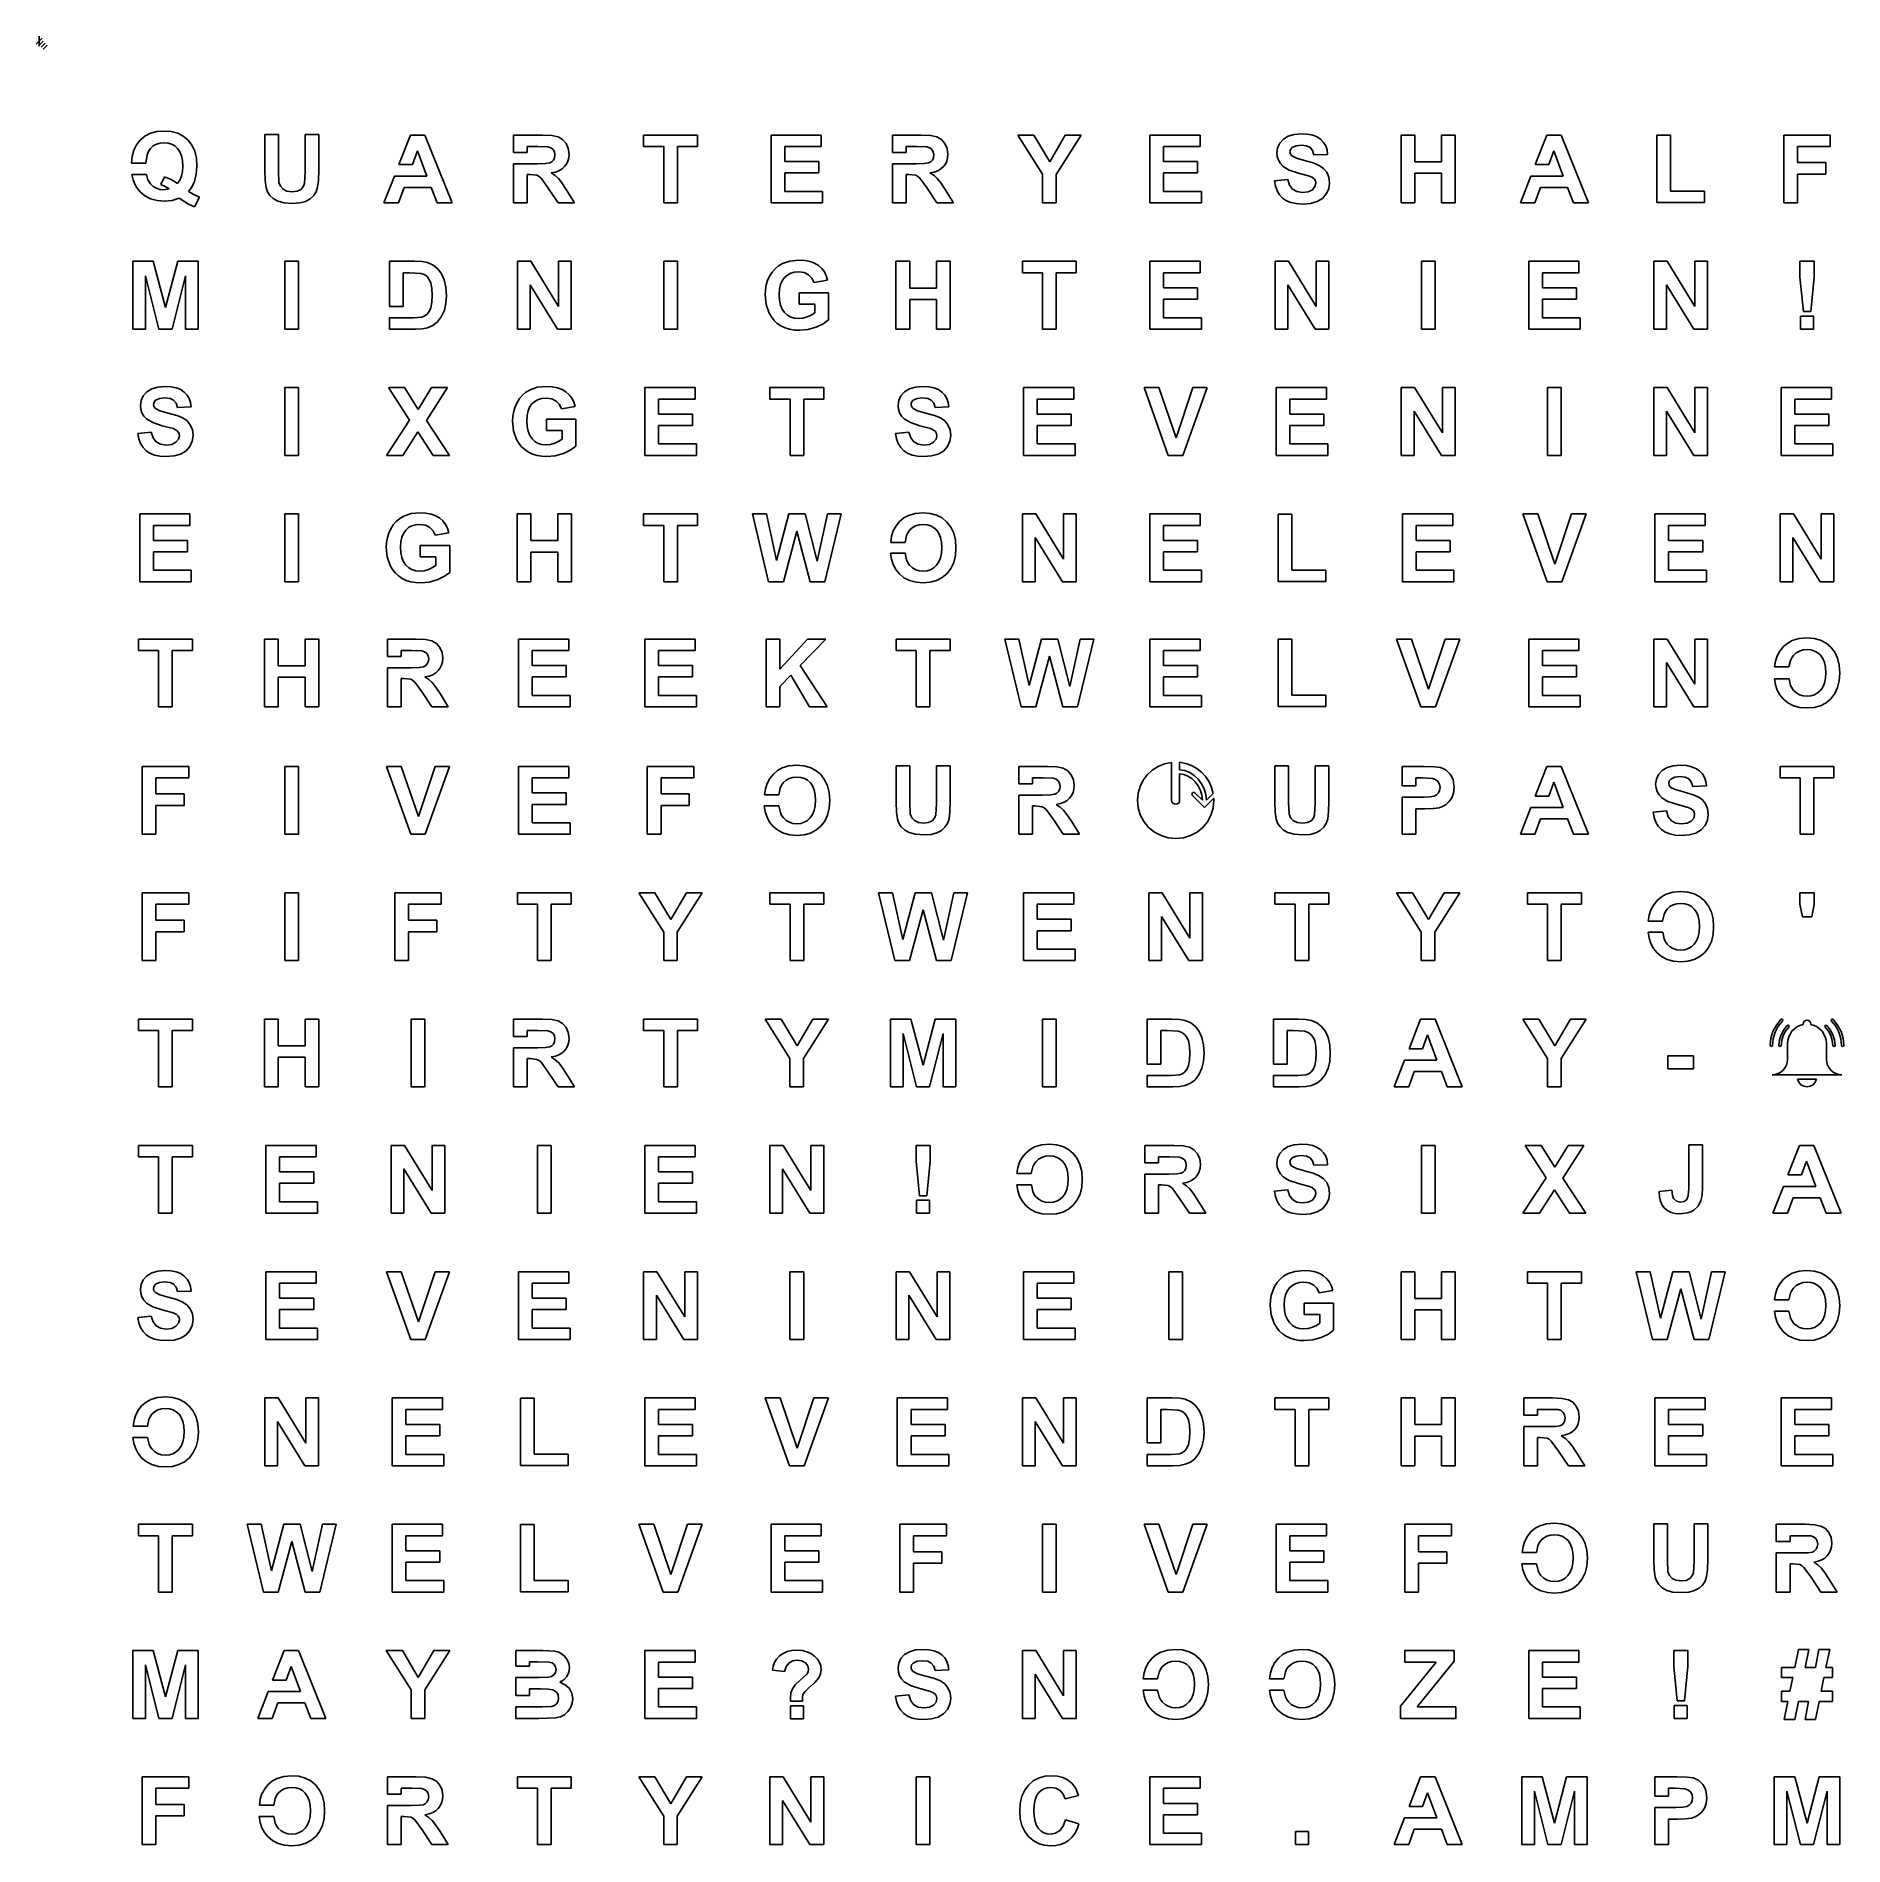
# Model space of a CAD drawing. Extents: x -1 to 476, y 24 to 501.
import ezdxf

# ---------------------------------------------------------------- set-up
doc = ezdxf.new("R2010")
doc.units = 0

msp = doc.modelspace()

# ---------------------------------------------------------------- linework, layer by layer
for p, q in [((26.63459, 473.85781), (25.694559, 472.64666)), ((27.910982, 474.925888), (26.63459, 473.85781)), ((29.396411, 475.688753), (27.910982, 474.925888)), ((31.090882, 476.146445), (29.396411, 475.688753)), ((30.968047, 472.826201), (31.917164, 473.1147)), ((32.9944, 476.299), (31.090882, 476.146445)), ((31.917164, 473.1147), (32.97003, 473.21088)), ((32.97003, 473.21088), (34.022102, 473.1147)), ((34.88114, 476.146833), (32.99436, 476.299388)), ((32.99436, 476.299388), (32.9944, 476.299)), ((34.022102, 473.1147), (34.968864, 472.826199)), ((36.561966, 475.689143), (34.88114, 476.146833)), ((38.0368, 474.926278), (36.561966, 475.689143)), ((39.3056, 473.858198), (38.0368, 474.926278)), ((40.325661, 472.521539), (39.3056, 473.858198)), ((59.5317, 475.389), (59.5317, 465.843)), ((63.1449, 475.389), (59.5317, 475.389)), ((63.144913, 465.696222), (63.1449, 475.389)), ((73.8016, 475.389), (70.1884, 475.389)), ((70.1884, 475.389), (70.1884, 465.489)), ((73.801628, 465.989246), (73.8016, 475.389)), ((97.9908, 475.237), (94.94655, 467.42147)), ((101.81156, 475.2365), (97.9908, 475.237)), ((108.977, 457.341), (101.81156, 475.2365)), ((125.236, 475.237), (125.236, 470.668)), ((132.840782, 475.236531), (125.236, 475.237)), ((135.315722, 475.114431), (132.840782, 475.236531)), ((137.003312, 474.74819), (135.315722, 475.114431)), ((138.178395, 474.082927), (137.003312, 474.74819)), ((139.091032, 473.03925), (138.178395, 474.082927)), ((139.677019, 471.71776), (139.091032, 473.03925)), ((159.556, 475.237), (159.556, 472.209)), ((173.777, 475.237), (159.556, 475.237)), ((173.777, 472.209), (173.777, 475.237)), ((193.194, 475.237), (193.194, 457.341)), ((206.463, 475.237), (193.194, 475.237)), ((206.463, 472.209), (206.463, 475.237)), ((225.235, 475.237), (225.235, 470.668)), ((232.840173, 475.236281), (225.235, 475.237)), ((235.31511, 475.114181), (232.840173, 475.236281)), ((237.002703, 474.74794), (235.31511, 475.114181)), ((238.177535, 474.082677), (237.002703, 474.74794)), ((239.089913, 473.039), (238.177535, 474.082677)), ((239.675899, 471.71751), (239.089913, 473.039)), ((258.298, 475.237), (264.85315, 464.8733)), ((262.53454, 475.237), (258.298, 475.237)), ((266.74616, 468.15682), (262.53454, 475.237)), ((270.872, 475.237), (266.74616, 468.15682)), ((268.455, 464.849), (275.03444, 475.237)), ((275.03444, 475.237), (270.872, 475.237)), ((293.194, 475.237), (293.194, 457.341)), ((306.463, 475.237), (293.194, 475.237)), ((306.463, 472.209), (306.463, 475.237)), ((327.48108, 473.106805), (326.904348, 471.876953)), ((328.430227, 474.159746), (327.48108, 473.106805)), ((329.71505, 474.925815), (328.430227, 474.159746)), ((331.329498, 475.392547), (329.71505, 474.925815)), ((333.243, 475.548), (331.329498, 475.392547)), ((333.243013, 475.548008), (333.243, 475.548)), ((334.823035, 475.455714), (333.243013, 475.548008)), ((336.194004, 475.178815), (334.823035, 475.455714)), ((337.355936, 474.717285), (336.194004, 475.178815)), ((338.308843, 474.071098), (337.355936, 474.717285)), ((339.061821, 473.270769), (338.308843, 474.071098)), ((339.611819, 472.346835), (339.061821, 473.270769)), ((359.513, 475.237), (359.513, 457.341)), ((363.126, 475.237), (359.513, 475.237)), ((363.126, 468.193), (363.126, 475.237)), ((373.82, 475.237), (370.206, 475.237)), ((370.206, 475.237), (370.206, 468.193)), ((373.82, 457.341), (373.82, 475.237)), ((397.99, 475.237), (394.94575, 467.42147)), ((401.81156, 475.2365), (397.99, 475.237)), ((408.977, 457.341), (401.81156, 475.2365)), ((427.034, 475.163), (427.034, 457.415)), ((430.647, 475.163), (427.034, 475.163)), ((430.647, 460.429), (430.647, 475.163)), ((460.532, 475.237), (460.532, 457.341)), ((472.8, 475.237), (460.532, 475.237)), ((472.8, 472.209), (472.8, 475.237)), ((24.555531, 469.606965), (24.34378, 467.78894)), ((25.003665, 471.227959), (24.555531, 469.606965)), ((25.694559, 472.64666), (25.003665, 471.227959)), ((28.1078, 467.789), (28.490196, 470.019036)), ((28.490196, 470.019036), (28.865705, 470.925057)), ((28.865705, 470.925057), (29.38111, 471.67248)), ((29.38111, 471.67248), (30.122691, 472.345441)), ((30.122691, 472.345441), (30.968047, 472.826201)), ((34.968864, 472.826199), (35.810339, 472.345439)), ((35.810339, 472.345439), (36.54655, 471.67248)), ((36.54655, 471.67248), (37.144721, 470.811187)), ((37.144721, 470.811187), (37.572026, 469.753124)), ((37.572026, 469.753124), (37.828434, 468.498221)), ((37.828434, 468.498221), (37.91391, 467.04641)), ((41.054302, 470.940748), (40.325661, 472.521539)), ((41.491502, 469.115817), (41.054302, 470.940748)), ((41.63724, 467.046738), (41.491502, 469.115817)), ((98.5334, 467.421), (99.85838, 471.0616)), ((99.85838, 471.0616), (102.32438, 464.42119)), ((125.236, 470.668), (128.849, 470.668)), ((128.849, 470.668), (128.849, 472.209)), ((128.849, 472.209), (131.669, 472.209)), ((131.669, 472.209), (134.30553, 472.147506)), ((134.30553, 472.147506), (135.083715, 471.897278)), ((135.346208, 468.186496), (134.769587, 467.887311)), ((135.083715, 471.897278), (135.66049, 471.43954)), ((135.782447, 468.64437), (135.346208, 468.186496)), ((135.66049, 471.43954), (136.02673, 470.801728)), ((136.057189, 469.248505), (135.782447, 468.64437)), ((136.02673, 470.801728), (136.148831, 469.98692)), ((136.148831, 469.98692), (136.057189, 469.248505)), ((139.206048, 467.58934), (139.57619, 468.379015)), ((139.57619, 468.379015), (139.798322, 469.255664)), ((139.87238, 470.21927), (139.677019, 471.71776)), ((139.798322, 469.255664), (139.87238, 470.21927)), ((159.556, 472.209), (164.866, 472.209)), ((164.866, 472.209), (164.866, 457.341)), ((168.479, 457.341), (168.479, 472.209)), ((168.479, 472.209), (173.777, 472.209)), ((196.807, 468.242), (196.807, 472.209)), ((196.807, 472.209), (206.463, 472.209)), ((205.792, 468.242), (196.807, 468.242)), ((205.792, 465.227), (205.792, 468.242)), ((225.235, 470.668), (228.849, 470.668)), ((228.849, 470.668), (228.849, 472.209)), ((228.849, 472.209), (231.668, 472.209)), ((231.668, 472.209), (234.30505, 472.147506)), ((234.30505, 472.147506), (235.083233, 471.897278)), ((235.34546, 468.186496), (234.768586, 467.887311)), ((235.083233, 471.897278), (235.66, 471.43954)), ((235.781956, 468.64437), (235.34546, 468.186496)), ((235.66, 471.43954), (236.026241, 470.801728)), ((236.056702, 469.248505), (235.781956, 468.64437)), ((236.026241, 470.801728), (236.148342, 469.98692)), ((236.148342, 469.98692), (236.056702, 469.248505)), ((239.205357, 467.58909), (239.575324, 468.378764)), ((239.575324, 468.378764), (239.797281, 469.255414)), ((239.87126, 470.21902), (239.675899, 471.71751)), ((239.797281, 469.255414), (239.87126, 470.21902)), ((296.807, 468.242), (296.807, 472.209)), ((296.807, 472.209), (306.463, 472.209)), ((305.792, 468.242), (296.807, 468.242)), ((305.792, 465.227), (305.792, 468.242)), ((326.904348, 471.876953), (326.712136, 470.555545)), ((326.712136, 470.555545), (326.815134, 469.533931)), ((326.815134, 469.533931), (327.124127, 468.593139)), ((327.124127, 468.593139), (327.639114, 467.733217)), ((330.166718, 470.799462), (330.310091, 471.425173)), ((330.300901, 470.210567), (330.166718, 470.799462)), ((330.703634, 469.713222), (330.300901, 470.210567)), ((330.310091, 471.425173), (330.740323, 471.910502)), ((331.875718, 469.127271), (330.703634, 469.713222)), ((330.740323, 471.910502), (331.802424, 472.395738)), ((331.802424, 472.395738), (333.206323, 472.557489)), ((334.024354, 468.516912), (331.875718, 469.127271)), ((333.206323, 472.557489), (334.539852, 472.404927)), ((336.316116, 467.882129), (334.024354, 468.516912)), ((334.539852, 472.404927), (335.488863, 471.947191)), ((335.488863, 471.947191), (336.123624, 471.153677)), ((336.123624, 471.153677), (336.489833, 469.969541)), ((336.489833, 469.969541), (340.103043, 470.128188)), ((339.958879, 471.299306), (339.611819, 472.346835)), ((340.103043, 470.128188), (339.958879, 471.299306)), ((370.206, 468.193), (363.126, 468.193)), ((398.533, 467.421), (399.8585, 471.0616)), ((399.8585, 471.0616), (402.32398, 464.42119)), ((464.145, 467.974), (464.145, 472.209)), ((464.145, 472.209), (472.8, 472.209)), ((24.34378, 467.78894), (28.1078, 467.789)), ((28.295387, 464.788675), (24.4807, 464.789)), ((24.4807, 464.789), (24.787702, 463.454871)), ((24.787702, 463.454871), (25.245386, 462.247726)), ((28.71988, 463.431176), (28.295387, 464.788675)), ((29.381107, 462.346445), (28.71988, 463.431176)), ((33.116277, 464.23884), (32.103417, 462.1754)), ((34.858943, 463.475723), (33.116277, 464.23884)), ((36.522267, 462.40743), (34.858943, 463.475723)), ((37.129595, 463.310806), (36.522267, 462.40743)), ((37.559927, 464.38508), (37.129595, 463.310806)), ((37.82542, 465.63029), (37.559927, 464.38508)), ((37.91391, 467.04641), (37.82542, 465.63029)), ((40.99025, 462.969468), (41.475488, 464.867722)), ((41.475488, 464.867722), (41.63724, 467.046738)), ((59.5317, 465.843), (59.620192, 463.20613)), ((63.279271, 462.705712), (63.144913, 465.696222)), ((70.1884, 465.489), (70.029753, 462.4494)), ((73.728368, 463.239616), (73.801628, 465.989246)), ((93.7782, 464.421), (91.02075, 457.34082)), ((97.4415, 464.421), (93.7782, 464.421)), ((94.94655, 467.42147), (98.5334, 467.421)), ((99.8827, 464.421), (97.4415, 464.421)), ((102.32438, 464.42119), (99.8827, 464.421)), ((128.849, 467.668), (125.236, 467.668)), ((125.236, 467.668), (125.236, 457.341)), ((131.522247, 467.667689), (128.849, 467.668)), ((128.849, 457.341), (128.849, 464.812)), ((128.849, 464.812), (129.581, 464.812)), ((129.581, 464.812), (131.40001, 464.604263)), ((131.40001, 464.604263), (131.958385, 464.320434)), ((133.634196, 467.722568), (131.522247, 467.667689)), ((131.958385, 464.320434), (132.48624, 463.859605)), ((132.48624, 463.859605), (134.39052, 461.234965)), ((134.769587, 467.887311), (133.634196, 467.722568)), ((135.14813, 465.2387), (136.252831, 465.469869)), ((136.216167, 464.521666), (135.14813, 465.2387)), ((137.07669, 463.7375), (136.216167, 464.521666)), ((136.252831, 465.469869), (137.211014, 465.821588)), ((137.976923, 462.602252), (137.07669, 463.7375)), ((137.211014, 465.821588), (138.022712, 466.293853)), ((138.022712, 466.293853), (138.68796, 466.88666)), ((138.68796, 466.88666), (139.206048, 467.58934)), ((196.807, 460.356), (196.807, 465.227)), ((196.807, 465.227), (205.792, 465.227)), ((228.849, 467.668), (225.235, 467.668)), ((225.235, 467.668), (225.235, 457.341)), ((230.734, 467.668), (228.849, 467.668)), ((228.849, 457.341), (228.849, 464.812)), ((228.849, 464.812), (229.581, 464.812)), ((229.581, 464.812), (231.40001, 464.604263)), ((231.521756, 467.667689), (230.734, 467.668)), ((231.40001, 464.604263), (231.958388, 464.320434)), ((233.63345, 467.722568), (231.521756, 467.667689)), ((231.958388, 464.320434), (232.48625, 463.859605)), ((232.48625, 463.859605), (234.39052, 461.234965)), ((234.768586, 467.887311), (233.63345, 467.722568)), ((235.14752, 465.23845), (236.252221, 465.469619)), ((236.215556, 464.521416), (235.14752, 465.23845)), ((237.07608, 463.73725), (236.215556, 464.521416)), ((236.252221, 465.469619), (237.210404, 465.821338)), ((237.976314, 462.602003), (237.07608, 463.73725)), ((237.210404, 465.821338), (238.022102, 466.293603)), ((238.022102, 466.293603), (238.68735, 466.88641)), ((238.68735, 466.88641), (239.205357, 467.58909)), ((264.85315, 464.8733), (264.853, 457.341)), ((268.455, 457.341), (268.455, 464.849)), ((296.807, 460.356), (296.807, 465.227)), ((296.807, 465.227), (305.792, 465.227)), ((329.580706, 463.51205), (326.065166, 463.169952)), ((327.639114, 467.733217), (328.360096, 466.954215)), ((328.360096, 466.954215), (329.965374, 465.986861)), ((330.05975, 461.97689), (329.580706, 463.51205)), ((329.965374, 465.986861), (332.437366, 465.184295)), ((332.437366, 465.184295), (335.330206, 464.40295)), ((335.330206, 464.40295), (336.117577, 464.042795)), ((336.117577, 464.042795), (336.624186, 463.621602)), ((337.918174, 467.222932), (336.316116, 467.882129)), ((336.624186, 463.621602), (336.907921, 463.133515)), ((339.047377, 466.43855), (337.918174, 467.222932)), ((339.895824, 465.403922), (339.047377, 466.43855)), ((340.435805, 464.119112), (339.895824, 465.403922)), ((340.615675, 462.559652), (340.435805, 464.119112)), ((363.126, 457.341), (363.126, 465.166)), ((363.126, 465.166), (370.206, 465.166)), ((370.206, 465.166), (370.206, 457.341)), ((393.778, 464.421), (391.02055, 457.34082)), ((397.441, 464.421), (393.778, 464.421)), ((394.94575, 467.42147), (398.533, 467.421)), ((399.099, 464.421), (397.441, 464.421)), ((402.32398, 464.42119), (399.099, 464.421)), ((471.616, 467.974), (464.145, 467.974)), ((464.145, 457.341), (464.145, 464.946)), ((464.145, 464.946), (471.616, 464.946)), ((471.616, 464.946), (471.616, 467.974)), ((25.245386, 462.247726), (25.856222, 461.169688)), ((25.856222, 461.169688), (26.62268, 460.22288)), ((26.62268, 460.22288), (27.90588, 459.160091)), ((27.90588, 459.160091), (29.4118, 458.400927)), ((30.115787, 461.668196), (29.381107, 462.346445)), ((30.940472, 461.18373), (30.115787, 461.668196)), ((31.855187, 460.893049), (30.940472, 461.18373)), ((32.859957, 460.796155), (31.855187, 460.893049)), ((32.103417, 462.1754), (33.229562, 461.693281)), ((34.337387, 461.05247), (32.859957, 460.796155)), ((33.229562, 461.693281), (34.337387, 461.05247)), ((35.13381, 457.985782), (36.98637, 458.562514)), ((36.98637, 458.562514), (39.39087, 456.975534)), ((39.42756, 460.369118), (40.355393, 461.647929)), ((40.816257, 459.514662), (39.42756, 460.369118)), ((40.355393, 461.647929), (40.99025, 462.969468)), ((42.32092, 458.855518), (40.816257, 459.514662)), ((40.99025, 456.304258), (42.32092, 458.855518)), ((59.620192, 463.20613), (59.885683, 461.30168)), ((59.885683, 461.30168), (60.260887, 460.285546)), ((60.260887, 460.285546), (60.898543, 459.31214)), ((60.898543, 459.31214), (61.805078, 458.457746)), ((63.669899, 461.713945), (63.279271, 462.705712)), ((64.377911, 460.935802), (63.669899, 461.713945)), ((65.415524, 460.441311), (64.377911, 460.935802)), ((66.770521, 460.276411), (65.415524, 460.441311)), ((68.11935, 460.432121), (66.770521, 460.276411)), ((69.089761, 460.89911), (68.11935, 460.432121)), ((69.715396, 461.604062), (69.089761, 460.89911)), ((70.029753, 462.4494), (69.715396, 461.604062)), ((71.506856, 458.366116), (72.422383, 459.190186)), ((72.422383, 459.190186), (73.090625, 460.209353)), ((73.090625, 460.209353), (73.508623, 461.436036)), ((73.508623, 461.436036), (73.728368, 463.239616)), ((94.8536, 457.341), (96.33051, 461.40586)), ((96.33051, 461.40586), (103.484, 461.406)), ((103.484, 461.406), (105.04669, 457.34114)), ((134.39052, 461.234965), (137.00276, 457.341155)), ((139.13961, 460.83225), (137.976923, 462.602252)), ((141.325, 457.341), (139.13961, 460.83225)), ((206.805, 460.356), (196.807, 460.356)), ((206.805, 457.341), (206.805, 460.356)), ((234.39052, 461.234965), (237.00276, 457.341155)), ((239.139, 460.832), (237.976314, 462.602003)), ((241.324, 457.341), (239.139, 460.832)), ((306.805, 460.356), (296.807, 460.356)), ((306.805, 457.341), (306.805, 460.356)), ((326.065166, 463.169952), (326.333745, 461.757775)), ((326.333745, 461.757775), (326.785453, 460.524151)), ((326.785453, 460.524151), (327.420265, 459.469055)), ((327.420265, 459.469055), (328.238156, 458.592462)), ((328.238156, 458.592462), (329.245952, 457.908917)), ((330.862276, 460.9117), (330.05975, 461.97689)), ((332.006742, 460.28922), (330.862276, 460.9117)), ((333.486916, 460.081777), (332.006742, 460.28922)), ((335.015915, 460.264798), (333.486916, 460.081777)), ((336.111556, 460.814032), (335.015915, 460.264798)), ((336.779784, 461.619864), (336.111556, 460.814032)), ((337.002455, 462.547772), (336.779784, 461.619864)), ((336.907921, 463.133515), (337.002455, 462.547772)), ((338.730024, 458.507344), (339.761466, 459.679212)), ((339.761466, 459.679212), (340.402194, 461.070604)), ((340.402194, 461.070604), (340.615675, 462.559652)), ((394.853, 457.341), (396.32991, 461.40586)), ((396.32991, 461.40586), (403.483, 461.406)), ((403.483, 461.406), (405.04569, 457.34114)), ((439.632, 460.429), (430.647, 460.429)), ((439.632, 457.415), (439.632, 460.429)), ((29.4118, 458.400927), (31.1405, 457.945413)), ((31.1405, 457.945413), (33.09204, 457.79357)), ((33.09204, 457.79357), (35.13381, 457.985782)), ((39.39087, 456.975534), (40.99025, 456.304258)), ((61.805078, 458.457746), (62.986273, 457.77425)), ((62.986273, 457.77425), (64.624952, 457.334761)), ((64.624952, 457.334761), (66.880093, 457.188238)), ((66.880093, 457.188238), (68.802846, 457.322421)), ((68.802846, 457.322421), (70.322773, 457.725156)), ((70.322773, 457.725156), (71.506856, 458.366116)), ((91.02075, 457.34082), (94.8536, 457.341)), ((105.04669, 457.34114), (108.977, 457.341)), ((125.236, 457.341), (128.849, 457.341)), ((137.00276, 457.341155), (141.325, 457.341)), ((164.866, 457.341), (168.479, 457.341)), ((193.194, 457.341), (206.805, 457.341)), ((225.235, 457.341), (228.849, 457.341)), ((237.00276, 457.341155), (241.324, 457.341)), ((264.853, 457.341), (268.455, 457.341)), ((293.194, 457.341), (306.805, 457.341)), ((329.245952, 457.908917), (330.450525, 457.420746)), ((330.450525, 457.420746), (331.851933, 457.127888)), ((331.851933, 457.127888), (333.450236, 457.030282)), ((333.450236, 457.030282), (335.589652, 457.192034)), ((335.589652, 457.192034), (337.344566, 457.677272)), ((337.344566, 457.677272), (338.730024, 458.507344)), ((359.513, 457.341), (363.126, 457.341)), ((370.206, 457.341), (373.82, 457.341)), ((391.02055, 457.34082), (394.853, 457.341)), ((405.04569, 457.34114), (408.977, 457.341)), ((427.034, 457.415), (439.632, 457.415)), ((460.532, 457.341), (464.145, 457.341)), ((24.691, 441.903), (24.691, 424.008)), ((30.09842, 441.903), (24.691, 441.903)), ((33.34576, 429.696), (30.09842, 441.903)), ((36.5559, 441.903), (33.34576, 429.696)), ((41.9757, 441.903), (36.5559, 441.903)), ((41.9757, 424.008), (41.9757, 441.903)), ((64.8601, 441.903), (64.8601, 424.008)), ((68.4733, 441.903), (64.8601, 441.903)), ((68.4733, 424.008), (68.4733, 441.903)), ((99.10287, 441.903544), (92.4987, 441.903)), ((92.4987, 441.903), (92.4987, 430.023)), ((101.071104, 441.818202), (99.10287, 441.903544)), ((102.50834, 441.561962), (101.071104, 441.818202)), ((103.970266, 440.918037), (102.50834, 441.561962)), ((105.20636, 439.914002), (103.970266, 440.918037)), ((106.195098, 438.595653), (105.20636, 439.914002)), ((129.75091, 441.9037), (126.235, 441.903)), ((126.235, 441.903), (126.235, 424.008)), ((137.075, 429.953), (129.75091, 441.9037)), ((140.432, 441.903), (137.075, 441.903)), ((137.075, 441.903), (137.075, 429.953)), ((140.432, 424.008), (140.432, 441.903)), ((164.86, 441.903), (164.86, 424.008)), ((168.473, 441.903), (164.86, 441.903)), ((168.473, 424.008), (168.473, 441.903)), ((194.247255, 439.904571), (193.457576, 439.008086)), ((195.172737, 440.67441), (194.247255, 439.904571)), ((196.234, 441.317583), (195.172737, 440.67441)), ((198.16593, 441.986069), (196.234, 441.317583)), ((200.519, 442.209), (198.16593, 441.986069)), ((200.51877, 442.208658), (200.519, 442.209)), ((202.093477, 442.120882), (200.51877, 442.208658)), ((203.485079, 441.857584), (202.093477, 442.120882)), ((204.693573, 441.418811), (203.485079, 441.857584)), ((205.71896, 440.804608), (204.693573, 441.418811)), ((206.574962, 440.041712), (205.71896, 440.804608)), ((207.263103, 439.144595), (206.574962, 440.041712)), ((226.18, 441.903), (226.18, 424.008)), ((229.793, 441.903), (226.18, 441.903)), ((229.793, 434.86), (229.793, 441.903)), ((240.486, 441.903), (236.873, 441.903)), ((236.873, 441.903), (236.873, 434.86)), ((240.486, 424.008), (240.486, 441.903)), ((259.556, 441.903), (259.556, 438.876)), ((273.777, 441.903), (259.556, 441.903)), ((273.777, 438.876), (273.777, 441.903)), ((293.194, 441.903), (293.194, 424.008)), ((306.463, 441.903), (293.194, 441.903)), ((306.463, 438.876), (306.463, 441.903)), ((329.74991, 441.9037), (326.234, 441.903)), ((326.234, 441.903), (326.234, 424.008)), ((337.074, 429.953), (329.74991, 441.9037)), ((340.432, 441.903), (337.074, 441.903)), ((337.074, 441.903), (337.074, 429.953)), ((340.432, 424.008), (340.432, 441.903)), ((364.859, 441.903), (364.859, 424.008)), ((368.473, 441.903), (364.859, 441.903)), ((368.473, 424.008), (368.473, 441.903)), ((393.194, 441.903), (393.194, 424.008)), ((406.463, 441.903), (393.194, 441.903)), ((406.463, 438.876), (406.463, 441.903)), ((429.74991, 441.9037), (426.234, 441.903)), ((426.234, 441.903), (426.234, 424.008)), ((437.074, 429.953), (429.74991, 441.9037)), ((440.431, 441.903), (437.074, 441.903)), ((437.074, 441.903), (437.074, 429.953)), ((440.431, 424.008), (440.431, 441.903)), ((464.81, 441.903), (464.81, 437.704)), ((468.522, 441.903), (464.81, 441.903)), ((464.81, 441.903), (464.81, 441.903)), ((468.522, 437.704), (468.522, 441.903)), ((28.0479, 424.008), (28.0479, 438.095)), ((28.0479, 438.095), (31.58773, 424.008)), ((35.0666, 424.008), (38.61883, 438.095)), ((38.61883, 438.095), (38.6188, 424.008)), ((96.1119, 430.023), (96.1119, 438.876)), ((96.1119, 438.876), (97.7355, 438.876)), ((97.7355, 438.876), (100.70172, 438.704952)), ((100.70172, 438.704952), (101.626343, 438.384496)), ((101.626343, 438.384496), (102.37397, 437.862628)), ((102.37397, 437.862628), (102.960101, 437.118083)), ((102.960101, 437.118083), (103.39975, 436.129398)), ((103.39975, 436.129398), (103.674236, 434.777305)), ((103.674236, 434.777305), (103.765618, 432.943038)), ((106.9153, 437.008752), (106.195098, 438.595653)), ((107.354791, 435.098146), (106.9153, 437.008752)), ((107.501309, 432.784722), (107.354791, 435.098146)), ((129.592, 424.008), (129.592, 435.678)), ((129.592, 435.678), (136.80602, 424.0079)), ((191.924997, 435.656533), (191.705402, 434.375591)), ((192.291079, 436.859656), (191.924997, 435.656533)), ((192.80372, 437.984973), (192.291079, 436.859656)), ((193.457576, 439.008086), (192.80372, 437.984973)), ((195.441742, 434.549466), (195.702681, 435.754137)), ((195.702681, 435.754137), (196.13757, 436.77723)), ((196.13757, 436.77723), (196.7464, 437.61875)), ((196.7464, 437.61875), (197.508637, 438.275601)), ((197.508637, 438.275601), (198.391499, 438.744717)), ((198.391499, 438.744717), (199.394904, 439.02615)), ((199.394904, 439.02615), (200.51877, 439.11995)), ((200.51877, 439.11995), (201.94991, 438.927738)), ((201.94991, 438.927738), (203.11861, 438.351006)), ((203.11861, 438.351006), (204.000616, 437.453725)), ((204.000616, 437.453725), (204.54694, 436.275686)), ((204.54694, 436.275686), (208.13586, 436.947478)), ((207.783397, 438.113203), (207.263103, 439.144595)), ((208.13586, 436.947478), (207.783397, 438.113203)), ((236.873, 434.86), (229.793, 434.86)), ((259.556, 438.876), (264.866, 438.876)), ((264.866, 438.876), (264.866, 424.008)), ((268.479, 424.008), (268.479, 438.876)), ((268.479, 438.876), (273.777, 438.876)), ((296.807, 434.909), (296.807, 438.876)), ((296.807, 438.876), (306.463, 438.876)), ((305.792, 434.909), (296.807, 434.909)), ((305.792, 431.894), (305.792, 434.909)), ((329.591, 424.008), (329.591, 435.678)), ((329.591, 435.678), (336.80554, 424.0079)), ((396.807, 434.909), (396.807, 438.876)), ((396.807, 438.876), (406.463, 438.876)), ((405.792, 434.909), (396.807, 434.909)), ((405.792, 431.894), (405.792, 434.909)), ((429.591, 424.008), (429.591, 435.678)), ((429.591, 435.678), (436.80554, 424.0079)), ((464.81, 437.704), (465.702, 428.622)), ((467.643, 428.622), (468.522, 437.704)), ((92.4987, 430.023), (96.1119, 430.023)), ((103.674236, 431.084607), (103.39975, 429.659518)), ((103.765618, 432.943038), (103.674236, 431.084607)), ((106.95199, 428.976172), (107.363981, 430.727859)), ((107.363981, 430.727859), (107.501309, 432.784722)), ((191.705402, 434.375591), (191.63222, 433.016813)), ((191.63222, 433.016813), (191.894541, 430.535793)), ((191.894541, 430.535793), (192.68177, 428.243983)), ((195.35476, 433.16321), (195.441742, 434.549466)), ((195.443331, 431.669364), (195.35476, 433.16321)), ((195.708987, 430.373867), (195.443331, 431.669364)), ((196.151642, 429.276734), (195.708987, 430.373867)), ((208.368, 433.603), (200.58, 433.603)), ((200.58, 433.603), (200.58, 430.587)), ((200.58, 430.587), (204.718, 430.587)), ((204.718, 430.587), (204.718, 428.317)), ((208.36813, 426.474066), (208.368, 433.603)), ((229.793, 424.008), (229.793, 431.833)), ((229.793, 431.833), (236.873, 431.833)), ((236.873, 431.833), (236.873, 424.008)), ((296.807, 427.023), (296.807, 431.894)), ((296.807, 431.894), (305.792, 431.894)), ((396.807, 427.023), (396.807, 431.894)), ((396.807, 431.894), (405.792, 431.894)), ((96.1119, 427.023), (92.4987, 427.023)), ((92.4987, 427.023), (92.4987, 424.008)), ((97.4606, 427.023), (96.1119, 427.023)), ((98.809854, 427.02299), (97.4606, 427.023)), ((100.994734, 427.193522), (98.809854, 427.02299)), ((101.797334, 427.489556), (100.994734, 427.193522)), ((102.447354, 427.938178), (101.797334, 427.489556)), ((102.978487, 428.631), (102.447354, 427.938178)), ((103.39975, 429.659518), (102.978487, 428.631)), ((103.930674, 424.999732), (105.03531, 425.814612)), ((105.03531, 425.814612), (106.137085, 427.209234)), ((106.137085, 427.209234), (106.95199, 428.976172)), ((192.68177, 428.243983), (193.271534, 427.213993)), ((193.271534, 427.213993), (193.991008, 426.309092)), ((193.991008, 426.309092), (194.84018, 425.529312)), ((194.84018, 425.529312), (195.81904, 424.874683)), ((196.77121, 428.37798), (196.151642, 429.276734)), ((197.534141, 427.683697), (196.77121, 428.37798)), ((198.406926, 427.187763), (197.534141, 427.683697)), ((199.389573, 426.890193), (198.406926, 427.187763)), ((200.48209, 426.791), (199.389573, 426.890193)), ((201.617164, 426.900762), (200.48209, 426.791)), ((202.75223, 427.23025), (201.617164, 426.900762)), ((203.817505, 427.727849), (202.75223, 427.23025)), ((204.718, 428.317), (203.817505, 427.727849)), ((205.07221, 424.533106), (206.976516, 425.439499)), ((206.976516, 425.439499), (208.36813, 426.474066)), ((306.805, 427.023), (296.807, 427.023)), ((306.805, 424.008), (306.805, 427.023)), ((406.805, 427.023), (396.807, 427.023)), ((406.805, 424.008), (406.805, 427.023)), ((464.957, 427.438), (464.957, 424.008)), ((468.387, 427.438), (464.957, 427.438)), ((464.957, 427.438), (464.957, 427.438)), ((465.702, 428.622), (467.643, 428.622)), ((468.387, 424.008), (468.387, 427.438)), ((24.691, 424.008), (28.0479, 424.008)), ((31.58773, 424.008), (35.0666, 424.008)), ((38.6188, 424.008), (41.9757, 424.008)), ((64.8601, 424.008), (68.4733, 424.008)), ((92.4987, 424.008), (99.2982, 424.008)), ((99.2982, 424.008), (101.098745, 424.102532)), ((101.098745, 424.102532), (102.49645, 424.386272)), ((102.49645, 424.386272), (103.930674, 424.999732)), ((126.235, 424.008), (129.592, 424.008)), ((136.80602, 424.0079), (140.432, 424.008)), ((164.86, 424.008), (168.473, 424.008)), ((195.81904, 424.874683), (196.90772, 424.362046)), ((196.90772, 424.362046), (198.086386, 423.995964)), ((198.086386, 423.995964), (199.355077, 423.776367)), ((199.355077, 423.776367), (200.71383, 423.703183)), ((200.71383, 423.703183), (202.908279, 423.910624)), ((202.908279, 423.910624), (205.07221, 424.533106)), ((226.18, 424.008), (229.793, 424.008)), ((236.873, 424.008), (240.486, 424.008)), ((264.866, 424.008), (268.479, 424.008)), ((293.194, 424.008), (306.805, 424.008)), ((326.234, 424.008), (329.591, 424.008)), ((336.80554, 424.0079), (340.432, 424.008)), ((364.859, 424.008), (368.473, 424.008)), ((393.194, 424.008), (406.805, 424.008)), ((426.234, 424.008), (429.591, 424.008)), ((436.80554, 424.0079), (440.431, 424.008)), ((464.957, 424.008), (468.387, 424.008)), ((27.4815, 406.439809), (26.904769, 405.209957)), ((28.430647, 407.492486), (27.4815, 406.439809)), ((29.71547, 408.258299), (28.430647, 407.492486)), ((31.329657, 408.725289), (29.71547, 408.258299)), ((33.2429, 408.881), (31.329657, 408.725289)), ((33.242909, 408.881019), (33.2429, 408.881)), ((34.823016, 408.788725), (33.242909, 408.881019)), ((36.194164, 408.511826), (34.823016, 408.788725)), ((37.356272, 408.050296), (36.194164, 408.511826)), ((38.309259, 407.404109), (37.356272, 408.050296)), ((39.062236, 406.60378), (38.309259, 407.404109)), ((39.612234, 405.679846), (39.062236, 406.60378)), ((64.8601, 408.57), (64.8601, 390.674)), ((68.4733, 408.57), (64.8601, 408.57)), ((68.4733, 390.674), (68.4733, 408.57)), ((92.2537, 408.57), (97.79547, 400.01291)), ((96.47754, 408.57), (92.2537, 408.57)), ((100.06646, 402.82049), (96.47754, 408.57)), ((103.582, 408.57), (100.06646, 402.82049)), ((102.20262, 399.87808), (107.76868, 408.56953)), ((107.76868, 408.56953), (103.582, 408.57)), ((127.580511, 406.571087), (126.79101, 405.674602)), ((128.505816, 407.340926), (127.580511, 406.571087)), ((129.567, 407.984099), (128.505816, 407.340926)), ((131.498934, 408.652328), (129.567, 407.984099)), ((133.852, 408.875), (131.498934, 408.652328)), ((133.85179, 408.874635), (133.852, 408.875)), ((135.426497, 408.786939), (133.85179, 408.874635)), ((136.818099, 408.523819), (135.426497, 408.786939)), ((138.026593, 408.085224), (136.818099, 408.523819)), ((139.05198, 407.471105), (138.026593, 408.085224)), ((139.907982, 406.708135), (139.05198, 407.471105)), ((140.596122, 405.810845), (139.907982, 406.708135)), ((159.861, 408.57), (159.861, 390.674)), ((173.13, 408.57), (159.861, 408.57)), ((173.13, 405.542), (173.13, 408.57)), ((192.889, 408.57), (192.889, 405.542)), ((207.11, 408.57), (192.889, 408.57)), ((207.11, 405.542), (207.11, 408.57)), ((227.48108, 406.439809), (226.904349, 405.209957)), ((228.43022, 407.492486), (227.48108, 406.439809)), ((229.71505, 408.258299), (228.43022, 407.492486)), ((231.32949, 408.725289), (229.71505, 408.258299)), ((233.243, 408.881), (231.32949, 408.725289)), ((233.243019, 408.881019), (233.243, 408.881)), ((234.823052, 408.788725), (233.243019, 408.881019)), ((236.194025, 408.511826), (234.823052, 408.788725)), ((237.355953, 408.050296), (236.194025, 408.511826)), ((238.308849, 407.404109), (237.355953, 408.050296)), ((239.061909, 406.60378), (238.308849, 407.404109)), ((239.612085, 405.679846), (239.061909, 406.60378)), ((259.861, 408.57), (259.861, 390.674)), ((273.13, 408.57), (259.861, 408.57)), ((273.13, 405.542), (273.13, 408.57)), ((291.668, 408.57), (298.0645, 390.6745)), ((295.58692, 408.57), (291.668, 408.57)), ((300.11584, 395.3253), (295.58692, 408.57)), ((304.498, 408.57), (300.11584, 395.3253)), ((301.922, 390.674), (308.33039, 408.5695)), ((308.33039, 408.5695), (304.498, 408.57)), ((326.527, 408.57), (326.527, 390.674)), ((339.796, 408.57), (326.527, 408.57)), ((339.796, 405.542), (339.796, 408.57)), ((359.568, 408.57), (359.568, 390.674)), ((363.08291, 408.5697), (359.568, 408.57)), ((370.407, 396.619), (363.08291, 408.5697)), ((373.764, 408.57), (370.407, 408.57)), ((370.407, 408.57), (370.407, 396.619)), ((373.764, 390.674), (373.764, 408.57)), ((398.193, 408.57), (398.193, 390.674)), ((401.806, 408.57), (398.193, 408.57)), ((401.806, 390.674), (401.806, 408.57)), ((426.234, 408.57), (426.234, 390.674)), ((429.74991, 408.5697), (426.234, 408.57)), ((437.074, 396.619), (429.74991, 408.5697)), ((440.431, 408.57), (437.074, 408.57)), ((437.074, 408.57), (437.074, 396.619)), ((440.431, 390.674), (440.431, 408.57)), ((459.861, 408.57), (459.861, 390.674)), ((473.13, 408.57), (459.861, 408.57)), ((473.13, 405.542), (473.13, 408.57)), ((26.904769, 405.209957), (26.712556, 403.888549)), ((26.712556, 403.888549), (26.815554, 402.866935)), ((26.815554, 402.866935), (27.124548, 401.926143)), ((27.124548, 401.926143), (27.639536, 401.066221)), ((30.167131, 404.132473), (30.310505, 404.758184)), ((30.301315, 403.543578), (30.167131, 404.132473)), ((30.704049, 403.046233), (30.301315, 403.543578)), ((30.310505, 404.758184), (30.740739, 405.243513)), ((31.875882, 402.460282), (30.704049, 403.046233)), ((30.740739, 405.243513), (31.802839, 405.728749)), ((31.802839, 405.728749), (33.206739, 405.8905)), ((34.024259, 401.849923), (31.875882, 402.460282)), ((33.206739, 405.8905), (34.540268, 405.737938)), ((36.316276, 401.21514), (34.024259, 401.849923)), ((34.540268, 405.737938), (35.489279, 405.280202)), ((35.489279, 405.280202), (36.124039, 404.486688)), ((36.124039, 404.486688), (36.490249, 403.302552)), ((37.918589, 400.555943), (36.316276, 401.21514)), ((36.490249, 403.302552), (40.103459, 403.461199)), ((39.959295, 404.632317), (39.612234, 405.679846)), ((40.103459, 403.461199), (39.959295, 404.632317)), ((125.258257, 402.32304), (125.038483, 401.042097)), ((125.624517, 403.526166), (125.258257, 402.32304)), ((126.13724, 404.651489), (125.624517, 403.526166)), ((126.79101, 405.674602), (126.13724, 404.651489)), ((128.68828, 399.829203), (128.775181, 401.215455)), ((128.775181, 401.215455), (129.035944, 402.420127)), ((129.035944, 402.420127), (129.470657, 403.443222)), ((129.470657, 403.443222), (130.07941, 404.284743)), ((130.07941, 404.284743), (130.841647, 404.941678)), ((130.841647, 404.941678), (131.724509, 405.410969)), ((131.724509, 405.410969), (132.727914, 405.692575)), ((132.727914, 405.692575), (133.85178, 405.786453)), ((133.85178, 405.786453), (135.282931, 405.59424)), ((135.282931, 405.59424), (136.45162, 405.017509)), ((136.45162, 405.017509), (137.333636, 404.120231)), ((137.333636, 404.120231), (137.87995, 402.942189)), ((137.87995, 402.942189), (141.46888, 403.613465)), ((141.116416, 404.779275), (140.596122, 405.810845)), ((141.46888, 403.613465), (141.116416, 404.779275)), ((163.475, 401.575), (163.475, 405.542)), ((163.475, 405.542), (173.13, 405.542)), ((172.459, 401.575), (163.475, 401.575)), ((172.459, 398.56), (172.459, 401.575)), ((192.889, 405.542), (198.199, 405.542)), ((198.199, 405.542), (198.199, 390.674)), ((201.812, 390.674), (201.812, 405.542)), ((201.812, 405.542), (207.11, 405.542)), ((226.904349, 405.209957), (226.712136, 403.888549)), ((226.712136, 403.888549), (226.815134, 402.866935)), ((226.815134, 402.866935), (227.124127, 401.926143)), ((227.124127, 401.926143), (227.639115, 401.066221)), ((230.166711, 404.132473), (230.310078, 404.758184)), ((230.301152, 403.543578), (230.166711, 404.132473)), ((230.704145, 403.046233), (230.301152, 403.543578)), ((230.310078, 404.758184), (230.740319, 405.243513)), ((231.87597, 402.460282), (230.704145, 403.046233)), ((230.740319, 405.243513), (231.802409, 405.728749)), ((231.802409, 405.728749), (233.206319, 405.8905)), ((234.024355, 401.849923), (231.87597, 402.460282)), ((233.206319, 405.8905), (234.539853, 405.737938)), ((236.316104, 401.21514), (234.024355, 401.849923)), ((234.539853, 405.737938), (235.488869, 405.280202)), ((235.488869, 405.280202), (236.12363, 404.486688)), ((236.12363, 404.486688), (236.489839, 403.302552)), ((237.918165, 400.555943), (236.316104, 401.21514)), ((236.489839, 403.302552), (240.103569, 403.461199)), ((239.959324, 404.632317), (239.612085, 405.679846)), ((240.103569, 403.461199), (239.959324, 404.632317)), ((263.474, 401.575), (263.474, 405.542)), ((263.474, 405.542), (273.13, 405.542)), ((272.459, 401.575), (263.474, 401.575)), ((272.459, 398.56), (272.459, 401.575)), ((330.141, 401.575), (330.141, 405.542)), ((330.141, 405.542), (339.796, 405.542)), ((339.125, 401.575), (330.141, 401.575)), ((339.125, 398.56), (339.125, 401.575)), ((362.925, 390.674), (362.925, 402.344)), ((362.925, 402.344), (370.13954, 390.6744)), ((429.591, 390.674), (429.591, 402.344)), ((429.591, 402.344), (436.80554, 390.6744)), ((463.474, 401.575), (463.474, 405.542)), ((463.474, 405.542), (473.13, 405.542)), ((472.458, 401.575), (463.474, 401.575)), ((472.458, 398.56), (472.458, 401.575)), ((29.581117, 396.845054), (26.065577, 396.502956)), ((26.065577, 396.502956), (26.334075, 395.090779)), ((27.639536, 401.066221), (28.360516, 400.287219)), ((28.360516, 400.287219), (29.965538, 399.319865)), ((30.060161, 395.309894), (29.581117, 396.845054)), ((29.965538, 399.319865), (32.437266, 398.517299)), ((32.437266, 398.517299), (35.330626, 397.735954)), ((35.330626, 397.735954), (36.117996, 397.375799)), ((36.117996, 397.375799), (36.624596, 396.954606)), ((36.624596, 396.954606), (36.908334, 396.466519)), ((36.908334, 396.466519), (37.002868, 395.880776)), ((39.04754, 399.771561), (37.918589, 400.555943)), ((39.895729, 398.736933), (39.04754, 399.771561)), ((40.435968, 397.452123), (39.895729, 398.736933)), ((40.616096, 395.892663), (40.435968, 397.452123)), ((97.79547, 400.01291), (91.67957, 390.67447)), ((96.0132, 390.674), (99.9928, 396.86276)), ((99.9928, 396.86276), (103.95999, 390.674)), ((108.318, 390.674), (102.20262, 399.87808)), ((125.038483, 401.042097), (124.96522, 399.683319)), ((124.96522, 399.683319), (125.227541, 397.202299)), ((125.227541, 397.202299), (126.01477, 394.910489)), ((128.77677, 398.33536), (128.68828, 399.829203)), ((129.042247, 397.03986), (128.77677, 398.33536)), ((129.484723, 395.942725), (129.042247, 397.03986)), ((141.701, 400.269), (133.913, 400.269)), ((133.913, 400.269), (133.913, 397.254)), ((133.913, 397.254), (138.051, 397.254)), ((138.051, 397.254), (138.051, 394.983)), ((141.70113, 393.140058), (141.701, 400.269)), ((163.474, 393.689), (163.474, 398.56)), ((163.474, 398.56), (172.459, 398.56)), ((229.580697, 396.845054), (226.065157, 396.502956)), ((226.065157, 396.502956), (226.333728, 395.090779)), ((227.639115, 401.066221), (228.360096, 400.287219)), ((228.360096, 400.287219), (229.965374, 399.319865)), ((230.059997, 395.309894), (229.580697, 396.845054)), ((229.965374, 399.319865), (232.437366, 398.517299)), ((232.437366, 398.517299), (235.330206, 397.735954)), ((235.330206, 397.735954), (236.117577, 397.375799)), ((236.117577, 397.375799), (236.624186, 396.954606)), ((236.624186, 396.954606), (236.908182, 396.466519)), ((236.908182, 396.466519), (237.002974, 395.880776)), ((239.047361, 399.771561), (237.918165, 400.555943)), ((239.895815, 398.736933), (239.047361, 399.771561)), ((240.436048, 397.452123), (239.895815, 398.736933)), ((240.616184, 395.892663), (240.436048, 397.452123)), ((263.474, 393.689), (263.474, 398.56)), ((263.474, 398.56), (272.459, 398.56)), ((330.141, 393.689), (330.141, 398.56)), ((330.141, 398.56), (339.125, 398.56)), ((463.474, 393.689), (463.474, 398.56)), ((463.474, 398.56), (472.458, 398.56)), ((26.334075, 395.090779), (26.785606, 393.857155)), ((26.785606, 393.857155), (27.420243, 392.802059)), ((27.420243, 392.802059), (28.238057, 391.925466)), ((28.238057, 391.925466), (29.245934, 391.241841)), ((30.862687, 394.244704), (30.060161, 395.309894)), ((32.007153, 393.622224), (30.862687, 394.244704)), ((33.487327, 393.414781), (32.007153, 393.622224)), ((35.016327, 393.597802), (33.487327, 393.414781)), ((36.111967, 394.147036), (35.016327, 393.597802)), ((36.780197, 394.952868), (36.111967, 394.147036)), ((37.002868, 395.880776), (36.780197, 394.952868)), ((37.344467, 391.009763), (38.730181, 391.839836)), ((38.730181, 391.839836), (39.761887, 393.011703)), ((39.761887, 393.011703), (40.402615, 394.403354)), ((40.402615, 394.403354), (40.616096, 395.892663)), ((126.01477, 394.910489), (126.604534, 393.880494)), ((126.604534, 393.880494), (127.324008, 392.975594)), ((127.324008, 392.975594), (128.17318, 392.195816)), ((128.17318, 392.195816), (129.15204, 391.541189)), ((130.10421, 395.043973), (129.484723, 395.942725)), ((130.867141, 394.34977), (130.10421, 395.043973)), ((131.739926, 393.854016), (130.867141, 394.34977)), ((132.722573, 393.556625), (131.739926, 393.854016)), ((133.81509, 393.457513), (132.722573, 393.556625)), ((134.950428, 393.567276), (133.81509, 393.457513)), ((136.08575, 393.89676), (134.950428, 393.567276)), ((137.150765, 394.394108), (136.08575, 393.89676)), ((138.051, 394.983), (137.150765, 394.394108)), ((138.40521, 391.199608), (140.309516, 392.105744)), ((140.309516, 392.105744), (141.70113, 393.140058)), ((173.472, 393.689), (163.474, 393.689)), ((173.472, 390.674), (173.472, 393.689)), ((226.333728, 395.090779), (226.785437, 393.857155)), ((226.785437, 393.857155), (227.420253, 392.802059)), ((227.420253, 392.802059), (228.238147, 391.925466)), ((228.238147, 391.925466), (229.246024, 391.241841)), ((230.862787, 394.244704), (230.059997, 395.309894)), ((232.007013, 393.622224), (230.862787, 394.244704)), ((233.486917, 393.414781), (232.007013, 393.622224)), ((235.01591, 393.597802), (233.486917, 393.414781)), ((236.111557, 394.147036), (235.01591, 393.597802)), ((236.780037, 394.952868), (236.111557, 394.147036)), ((237.002974, 395.880776), (236.780037, 394.952868)), ((237.344557, 391.009763), (238.730007, 391.839836)), ((238.730007, 391.839836), (239.761457, 393.011703)), ((239.761457, 393.011703), (240.402438, 394.403354)), ((240.402438, 394.403354), (240.616184, 395.892663)), ((273.472, 393.689), (263.474, 393.689)), ((273.472, 390.674), (273.472, 393.689)), ((340.139, 393.689), (330.141, 393.689)), ((340.139, 390.674), (340.139, 393.689)), ((473.471, 393.689), (463.474, 393.689)), ((473.471, 390.674), (473.471, 393.689)), ((29.245934, 391.241841), (30.450685, 390.753495)), ((30.450685, 390.753495), (31.852269, 390.460461)), ((31.852269, 390.460461), (33.450647, 390.362776)), ((33.450647, 390.362776), (35.589805, 390.524527)), ((35.589805, 390.524527), (37.344467, 391.009763)), ((64.8601, 390.674), (68.4733, 390.674)), ((91.67957, 390.67447), (96.0132, 390.674)), ((103.95999, 390.674), (108.318, 390.674)), ((129.15204, 391.541189), (130.240801, 391.028474)), ((130.240801, 391.028474), (131.419645, 390.662213)), ((131.419645, 390.662213), (132.688511, 390.442435)), ((132.688511, 390.442435), (134.04734, 390.369169)), ((134.04734, 390.369169), (136.241537, 390.57687)), ((136.241537, 390.57687), (138.40521, 391.199608)), ((159.861, 390.674), (173.472, 390.674)), ((198.199, 390.674), (201.812, 390.674)), ((229.246024, 391.241841), (230.450776, 390.753495)), ((230.450776, 390.753495), (231.852363, 390.460461)), ((231.852363, 390.460461), (233.450747, 390.362776)), ((233.450747, 390.362776), (235.589918, 390.524527)), ((235.589918, 390.524527), (237.344557, 391.009763)), ((259.861, 390.674), (273.472, 390.674)), ((298.0645, 390.6745), (301.922, 390.674)), ((326.527, 390.674), (340.139, 390.674)), ((359.568, 390.674), (362.925, 390.674)), ((370.13954, 390.6744), (373.764, 390.674)), ((398.193, 390.674), (401.806, 390.674)), ((426.234, 390.674), (429.591, 390.674)), ((436.80554, 390.6744), (440.431, 390.674)), ((459.861, 390.674), (473.471, 390.674)), ((26.5281, 375.237), (26.5281, 357.341)), ((39.797, 375.237), (26.5281, 375.237)), ((39.797, 372.209), (39.797, 375.237)), ((64.8601, 375.237), (64.8601, 357.341)), ((68.4733, 375.237), (64.8601, 375.237)), ((68.4733, 357.341), (68.4733, 375.237)), ((94.247511, 373.23809), (93.45801, 372.341604)), ((95.172816, 374.007929), (94.247511, 373.23809)), ((96.234, 374.651101), (95.172816, 374.007929)), ((98.16593, 375.319328), (96.234, 374.651101)), ((100.519, 375.542), (98.16593, 375.319328)), ((100.51879, 375.541122), (100.519, 375.542)), ((102.093497, 375.453427), (100.51879, 375.541122)), ((103.485099, 375.190308), (102.093497, 375.453427)), ((104.693593, 374.751714), (103.485099, 375.190308)), ((105.71898, 374.137592), (104.693593, 374.751714)), ((106.574982, 373.37462), (105.71898, 374.137592)), ((107.263123, 372.477328), (106.574982, 373.37462)), ((126.18, 375.237), (126.18, 357.341)), ((129.793, 375.237), (126.18, 375.237)), ((129.793, 368.193), (129.793, 375.237)), ((140.486, 375.237), (136.873, 375.237)), ((136.873, 375.237), (136.873, 368.193)), ((140.486, 357.341), (140.486, 375.237)), ((159.556, 375.237), (159.556, 372.209)), ((173.777, 375.237), (159.556, 375.237)), ((173.777, 372.209), (173.777, 375.237)), ((188.257, 375.237), (192.52908, 357.3415)), ((191.95486, 375.237), (188.257, 375.237)), ((194.65237, 362.9442), (191.95486, 375.237)), ((197.924, 375.237), (194.65237, 362.9442)), ((202.22113, 375.237), (197.924, 375.237)), ((205.3584, 362.737), (202.22113, 375.237)), ((208.105, 375.237), (205.3584, 362.737)), ((207.397, 357.341), (211.74247, 375.2365)), ((211.74247, 375.2365), (208.105, 375.237)), ((227.13164, 373.222764), (226.191591, 372.066157)), ((228.242434, 374.168779), (227.13164, 373.222764)), ((229.45088, 374.834034), (228.242434, 374.168779)), ((231.251261, 375.365018), (229.45088, 374.834034)), ((233.308, 375.542), (231.251261, 375.365018)), ((233.30864, 375.54201), (233.308, 375.542)), ((235.186969, 375.388661), (233.30864, 375.54201)), ((236.86692, 374.928614), (235.186969, 375.388661)), ((238.348511, 374.161867), (236.86692, 374.928614)), ((239.63176, 373.08842), (238.348511, 374.161867)), ((240.673227, 371.741891), (239.63176, 373.08842)), ((259.568, 375.237), (259.568, 357.341)), ((263.08339, 375.2367), (259.568, 375.237)), ((270.408, 363.286), (263.08339, 375.2367)), ((273.765, 375.237), (270.408, 375.237)), ((270.408, 375.237), (270.408, 363.286)), ((273.765, 357.341), (273.765, 375.237)), ((293.194, 375.237), (293.194, 357.341)), ((306.463, 375.237), (293.194, 375.237)), ((306.463, 372.209), (306.463, 375.237)), ((327.034, 375.163), (327.034, 357.415)), ((330.647, 375.163), (327.034, 375.163)), ((330.647, 360.429), (330.647, 375.163)), ((359.861, 375.237), (359.861, 357.341)), ((373.13, 375.237), (359.861, 375.237)), ((373.13, 372.209), (373.13, 375.237)), ((391.668, 375.237), (398.0645, 357.3415)), ((395.58693, 375.237), (391.668, 375.237)), ((400.11533, 361.9923), (395.58693, 375.237)), ((404.498, 375.237), (400.11533, 361.9923)), ((401.922, 357.341), (408.33039, 375.2365)), ((408.33039, 375.2365), (404.498, 375.237)), ((426.527, 375.237), (426.527, 357.341)), ((439.796, 375.237), (426.527, 375.237)), ((439.796, 372.209), (439.796, 375.237)), ((459.568, 375.237), (459.568, 357.341)), ((463.08291, 375.2367), (459.568, 375.237)), ((470.407, 363.286), (463.08291, 375.2367)), ((473.764, 375.237), (470.407, 375.237)), ((470.407, 375.237), (470.407, 363.286)), ((473.764, 357.341), (473.764, 375.237)), ((30.1413, 368.242), (30.1413, 372.209)), ((30.1413, 372.209), (39.797, 372.209)), ((39.1258, 368.242), (30.1413, 368.242)), ((39.1258, 365.227), (39.1258, 368.242)), ((91.925257, 368.990051), (91.705483, 367.709108)), ((92.291517, 370.193173), (91.925257, 368.990051)), ((92.80424, 371.318491), (92.291517, 370.193173)), ((93.45801, 372.341604), (92.80424, 371.318491)), ((95.35528, 366.49569), (95.442181, 367.882027)), ((95.442181, 367.882027), (95.702945, 369.086876)), ((95.702945, 369.086876), (96.137658, 370.110145)), ((96.137658, 370.110145), (96.74641, 370.95174)), ((96.74641, 370.95174), (97.508654, 371.608591)), ((97.508654, 371.608591), (98.391515, 372.077707)), ((98.391515, 372.077707), (99.394916, 372.35914)), ((99.394916, 372.35914), (100.51878, 372.45294)), ((100.51878, 372.45294), (101.94992, 372.260728)), ((101.94992, 372.260728), (103.11862, 371.683996)), ((103.11862, 371.683996), (104.000627, 370.786715)), ((104.000627, 370.786715), (104.54696, 369.608676)), ((104.54696, 369.608676), (108.13588, 370.279952)), ((107.783418, 371.445758), (107.263123, 372.477328)), ((108.13588, 370.279952), (107.783418, 371.445758)), ((136.873, 368.193), (129.793, 368.193)), ((159.556, 372.209), (164.866, 372.209)), ((164.866, 372.209), (164.866, 357.341)), ((168.479, 357.341), (168.479, 372.209)), ((168.479, 372.209), (173.777, 372.209)), ((196.447, 357.341), (199.99923, 370.72)), ((199.99923, 370.72), (203.56387, 357.341)), ((225.026356, 369.349752), (224.7783, 367.718714)), ((225.47128, 370.769174), (225.026356, 369.349752)), ((226.191591, 372.066157), (225.47128, 370.769174)), ((228.557, 367.718), (228.964944, 369.528984)), ((228.964944, 369.528984), (229.300269, 370.284337)), ((229.300269, 370.284337), (229.74452, 370.91522)), ((229.74452, 370.91522), (230.482239, 371.588098)), ((230.482239, 371.588098), (231.32825, 372.068683)), ((231.32825, 372.068683), (232.282599, 372.357009)), ((232.282599, 372.357009), (233.34533, 372.45311)), ((233.34533, 372.45311), (234.406548, 372.358516)), ((234.406548, 372.358516), (235.356359, 372.074725)), ((235.356359, 372.074725), (236.194785, 371.601727)), ((236.194785, 371.601727), (236.92185, 370.93951)), ((236.92185, 370.93951), (237.514649, 370.085011)), ((237.514649, 370.085011), (237.93807, 369.035186)), ((237.93807, 369.035186), (238.192118, 367.790049)), ((238.192118, 367.790049), (238.2768, 366.34961)), ((241.417217, 370.155868), (240.673227, 371.741891)), ((241.86366, 368.330283), (241.417217, 370.155868)), ((242.01249, 366.26507), (241.86366, 368.330283)), ((262.925, 357.341), (262.925, 369.011)), ((262.925, 369.011), (270.13954, 357.3409)), ((296.807, 368.242), (296.807, 372.209)), ((296.807, 372.209), (306.463, 372.209)), ((305.792, 368.242), (296.807, 368.242)), ((305.792, 365.227), (305.792, 368.242)), ((363.474, 368.242), (363.474, 372.209)), ((363.474, 372.209), (373.13, 372.209)), ((372.458, 368.242), (363.474, 368.242)), ((372.458, 365.227), (372.458, 368.242)), ((430.141, 368.242), (430.141, 372.209)), ((430.141, 372.209), (439.796, 372.209)), ((439.125, 368.242), (430.141, 368.242)), ((439.125, 365.227), (439.125, 368.242)), ((462.925, 357.341), (462.925, 369.011)), ((462.925, 369.011), (470.13954, 357.3409)), ((30.1413, 360.356), (30.1413, 365.227)), ((30.1413, 365.227), (39.1258, 365.227)), ((91.705483, 367.709108), (91.63222, 366.350331)), ((91.63222, 366.350331), (91.894541, 363.869311)), ((91.894541, 363.869311), (92.68177, 361.577501)), ((95.443767, 365.001926), (95.35528, 366.49569)), ((95.70924, 363.706607), (95.443767, 365.001926)), ((96.151715, 362.609653), (95.70924, 363.706607)), ((108.368, 366.936), (100.58, 366.936)), ((100.58, 366.936), (100.58, 363.921)), ((100.58, 363.921), (104.718, 363.921)), ((104.718, 363.921), (104.718, 361.65)), ((108.36813, 359.807582), (108.368, 366.936)), ((129.793, 357.341), (129.793, 365.166)), ((129.793, 365.166), (136.873, 365.166)), ((136.873, 365.166), (136.873, 357.341)), ((228.56629, 364.85927), (224.75, 364.86)), ((224.75, 364.86), (225.008726, 363.27339)), ((224.7783, 367.718714), (228.557, 367.718)), ((225.008726, 363.27339), (225.467426, 361.842181)), ((228.986548, 363.077396), (228.56629, 364.85927)), ((229.328922, 362.324483), (228.986548, 363.077396)), ((237.929135, 363.624456), (237.494422, 362.55257)), ((238.189899, 364.890129), (237.929135, 363.624456)), ((238.2768, 366.34961), (238.189899, 364.890129)), ((241.423519, 362.401516), (241.865249, 364.215811)), ((241.865249, 364.215811), (242.01249, 366.26507)), ((296.807, 360.356), (296.807, 365.227)), ((296.807, 365.227), (305.792, 365.227)), ((363.474, 360.356), (363.474, 365.227)), ((363.474, 365.227), (372.458, 365.227)), ((430.141, 360.356), (430.141, 365.227)), ((430.141, 365.227), (439.125, 365.227)), ((40.1386, 360.356), (30.1413, 360.356)), ((40.1386, 357.341), (40.1386, 360.356)), ((92.68177, 361.577501), (93.271537, 360.547511)), ((93.271537, 360.547511), (93.991016, 359.64261)), ((93.991016, 359.64261), (94.840189, 358.86283)), ((94.840189, 358.86283), (95.81904, 358.208201)), ((96.77121, 361.71098), (96.151715, 362.609653)), ((97.534141, 361.016697), (96.77121, 361.71098)), ((98.406926, 360.520763), (97.534141, 361.016697)), ((99.389573, 360.223193), (98.406926, 360.520763)), ((100.48209, 360.124), (99.389573, 360.223193)), ((101.617413, 360.233761), (100.48209, 360.124)), ((102.75275, 360.56325), (101.617413, 360.233761)), ((103.817765, 361.060847), (102.75275, 360.56325)), ((104.718, 361.65), (103.817765, 361.060847)), ((105.07221, 357.866622), (106.976516, 358.773015)), ((106.976516, 358.773015), (108.36813, 359.807582)), ((225.467426, 361.842181), (226.132365, 360.571257)), ((226.132365, 360.571257), (227.00981, 359.4655)), ((227.00981, 359.4655), (228.290063, 358.402711)), ((228.290063, 358.402711), (229.77484, 357.643548)), ((229.7812, 361.68634), (229.328922, 362.324483)), ((230.530351, 361.002795), (229.7812, 361.68634)), ((231.37405, 360.514624), (230.530351, 361.002795)), ((232.312354, 360.221766), (231.37405, 360.514624)), ((233.34532, 360.12416), (232.312354, 360.221766)), ((234.376858, 360.221053), (233.34532, 360.12416)), ((235.310803, 360.511731), (234.376858, 360.221053)), ((236.147094, 360.996197), (235.310803, 360.511731)), ((236.88567, 361.67445), (236.147094, 360.996197)), ((237.494422, 362.55257), (236.88567, 361.67445)), ((236.903872, 357.646697), (238.379401, 358.409741)), ((238.379401, 358.409741), (239.65656, 359.4779)), ((239.65656, 359.4779), (240.687292, 360.822206)), ((240.687292, 360.822206), (241.423519, 362.401516)), ((306.805, 360.356), (296.807, 360.356)), ((306.805, 357.341), (306.805, 360.356)), ((339.632, 360.429), (330.647, 360.429)), ((339.632, 357.415), (339.632, 360.429)), ((373.472, 360.356), (363.474, 360.356)), ((373.472, 357.341), (373.472, 360.356)), ((440.138, 360.356), (430.141, 360.356)), ((440.138, 357.341), (440.138, 360.356)), ((26.5281, 357.341), (40.1386, 357.341)), ((64.8601, 357.341), (68.4733, 357.341)), ((95.81904, 358.208201), (96.907797, 357.695484)), ((96.907797, 357.695484), (98.086634, 357.329223)), ((98.086634, 357.329223), (99.355499, 357.109446)), ((99.355499, 357.109446), (100.71434, 357.036181)), ((100.71434, 357.036181), (102.908534, 357.243882)), ((102.908534, 357.243882), (105.07221, 357.866622)), ((126.18, 357.341), (129.793, 357.341)), ((136.873, 357.341), (140.486, 357.341)), ((164.866, 357.341), (168.479, 357.341)), ((192.52908, 357.3415), (196.447, 357.341)), ((203.56387, 357.341), (207.397, 357.341)), ((229.77484, 357.643548), (231.464082, 357.188033)), ((231.464082, 357.188033), (233.35773, 357.03619)), ((233.35773, 357.03619), (235.22998, 357.188827)), ((235.22998, 357.188827), (236.903872, 357.646697)), ((259.568, 357.341), (262.925, 357.341)), ((270.13954, 357.3409), (273.765, 357.341)), ((293.194, 357.341), (306.805, 357.341)), ((327.034, 357.415), (339.632, 357.415)), ((359.861, 357.341), (373.472, 357.341)), ((398.0645, 357.3415), (401.922, 357.341)), ((426.527, 357.341), (440.138, 357.341)), ((459.568, 357.341), (462.925, 357.341)), ((470.13954, 357.3409), (473.764, 357.341)), ((26.2227, 342.214), (26.2227, 339.187)), ((40.444, 342.214), (26.2227, 342.214)), ((26.2227, 339.187), (31.5329, 339.187)), ((31.5329, 339.187), (31.5329, 324.319)), ((35.1462, 324.319), (35.1462, 339.187)), ((35.1462, 339.187), (40.444, 339.187)), ((40.444, 339.187), (40.444, 342.214)), ((59.5131, 342.214), (59.5131, 324.319)), ((63.1263, 342.214), (59.5131, 342.214)), ((63.1263, 335.171), (63.1263, 342.214)), ((73.8197, 342.214), (70.2065, 342.214)), ((70.2065, 342.214), (70.2065, 335.171)), ((73.8197, 324.319), (73.8197, 342.214)), ((99.506775, 342.214005), (91.9023, 342.214)), ((91.9023, 342.214), (91.9023, 337.646)), ((95.5155, 337.646), (95.5155, 339.187)), ((95.5155, 339.187), (98.3355, 339.187)), ((98.3355, 339.187), (100.97203, 339.126022)), ((101.981712, 342.09216), (99.506775, 342.214005)), ((100.97203, 339.126022), (101.750206, 338.875799)), ((103.669305, 341.72618), (101.981712, 342.09216)), ((104.844403, 341.060664), (103.669305, 341.72618)), ((105.757035, 340.01673), (104.844403, 341.060664)), ((106.34302, 338.695496), (105.757035, 340.01673)), ((126.528, 342.214), (126.528, 324.319)), ((139.797, 342.214), (126.528, 342.214)), ((130.141, 335.22), (130.141, 339.187)), ((130.141, 339.187), (139.797, 339.187)), ((139.797, 339.187), (139.797, 342.214)), ((159.861, 342.214), (159.861, 324.319)), ((173.13, 342.214), (159.861, 342.214)), ((163.474, 335.22), (163.474, 339.187)), ((163.474, 339.187), (173.13, 339.187)), ((173.13, 339.187), (173.13, 342.214)), ((191.875, 342.214), (191.875, 324.319)), ((195.489, 342.214), (191.875, 342.214)), ((202.788, 342.214), (195.4882, 334.26772)), ((195.4882, 334.26772), (195.489, 342.214)), ((200.90853, 335.2439), (207.64661, 342.21401)), ((207.64661, 342.21401), (202.788, 342.214)), ((226.223, 342.214), (226.223, 339.187)), ((240.443, 342.214), (226.223, 342.214)), ((226.223, 339.187), (231.532, 339.187)), ((231.532, 339.187), (231.532, 324.319)), ((235.146, 324.319), (235.146, 339.187)), ((235.146, 339.187), (240.443, 339.187)), ((240.443, 339.187), (240.443, 342.214)), ((254.923, 342.214), (259.1956, 324.319)), ((258.62186, 342.214), (254.923, 342.214)), ((261.31937, 329.9217), (258.62186, 342.214)), ((264.591, 342.214), (261.31937, 329.9217)), ((268.88813, 342.214), (264.591, 342.214)), ((272.0254, 329.714), (268.88813, 342.214)), ((274.772, 342.214), (272.0254, 329.714)), ((274.064, 324.319), (278.40947, 342.214)), ((278.40947, 342.214), (274.772, 342.214)), ((293.194, 342.214), (293.194, 324.319)), ((306.463, 342.214), (293.194, 342.214)), ((296.807, 335.22), (296.807, 339.187)), ((296.807, 339.187), (306.463, 339.187)), ((306.463, 339.187), (306.463, 342.214)), ((327.034, 342.142), (327.034, 324.392)), ((330.647, 342.142), (327.034, 342.142)), ((330.647, 327.408), (330.647, 342.142)), ((358.335, 342.214), (364.7315, 324.319)), ((362.25392, 342.214), (358.335, 342.214)), ((366.78284, 328.9699), (362.25392, 342.214)), ((371.165, 342.214), (366.78284, 328.9699)), ((368.589, 324.319), (374.99739, 342.214)), ((374.99739, 342.214), (371.165, 342.214)), ((393.194, 342.214), (393.194, 324.319)), ((406.463, 342.214), (393.194, 342.214)), ((396.807, 335.22), (396.807, 339.187)), ((396.807, 339.187), (406.463, 339.187)), ((406.463, 339.187), (406.463, 342.214)), ((429.74991, 342.2147), (426.234, 342.214)), ((426.234, 342.214), (426.234, 324.319)), ((437.074, 330.264), (429.74991, 342.2147)), ((440.431, 342.214), (437.074, 342.214)), ((437.074, 342.214), (437.074, 330.264)), ((440.431, 324.319), (440.431, 342.214)), ((460.46512, 340.200764), (459.525079, 339.044169)), ((461.575914, 341.146778), (460.46512, 340.200764)), ((462.78436, 341.812034), (461.575914, 341.146778)), ((464.585001, 342.343016), (462.78436, 341.812034)), ((466.642, 342.52), (464.585001, 342.343016)), ((464.660839, 339.047163), (465.615364, 339.335668)), ((465.615364, 339.335668), (466.67818, 339.43185)), ((466.64175, 342.51979), (466.642, 342.52)), ((468.520085, 342.366441), (466.64175, 342.51979)), ((466.67818, 339.43185), (467.739404, 339.337176)), ((467.739404, 339.337176), (468.689216, 339.05321)), ((470.200038, 341.906394), (468.520085, 342.366441)), ((471.681626, 341.139647), (470.200038, 341.906394)), ((472.96487, 340.0662), (471.681626, 341.139647)), ((474.006259, 338.719589), (472.96487, 340.0662)), ((70.2065, 335.171), (63.1263, 335.171)), ((91.9023, 337.646), (95.5155, 337.646)), ((95.5155, 334.646), (91.9023, 334.646)), ((91.9023, 334.646), (91.9023, 324.319)), ((96.8519, 334.646), (95.5155, 334.646)), ((98.188736, 334.646202), (96.8519, 334.646)), ((100.300677, 334.701083), (98.188736, 334.646202)), ((101.436076, 334.865827), (100.300677, 334.701083)), ((102.012693, 335.16501), (101.436076, 334.865827)), ((101.750206, 338.875799), (102.32698, 338.418056)), ((102.448936, 335.622886), (102.012693, 335.16501)), ((102.32698, 338.418056), (102.693217, 337.780242)), ((102.723682, 336.22702), (102.448936, 335.622886)), ((102.693217, 337.780242), (102.815323, 336.965436)), ((102.815323, 336.965436), (102.723682, 336.22702)), ((105.35396, 333.86466), (105.87205, 334.567339)), ((105.87205, 334.567339), (106.242192, 335.357014)), ((106.242192, 335.357014), (106.464322, 336.233664)), ((106.53838, 337.19727), (106.34302, 338.695496)), ((106.464322, 336.233664), (106.53838, 337.19727)), ((139.125, 335.22), (130.141, 335.22)), ((139.125, 332.205), (139.125, 335.22)), ((172.459, 335.22), (163.474, 335.22)), ((172.459, 332.205), (172.459, 335.22)), ((208.013, 324.319), (200.90853, 335.2439)), ((263.114, 324.319), (266.66623, 337.6975)), ((266.66623, 337.6975), (270.23035, 324.319)), ((305.792, 335.22), (296.807, 335.22)), ((305.792, 332.205), (305.792, 335.22)), ((405.792, 335.22), (396.807, 335.22)), ((405.792, 332.205), (405.792, 335.22)), ((429.591, 324.319), (429.591, 335.989)), ((429.591, 335.989), (436.80554, 324.3194)), ((458.375441, 336.399271), (458.125216, 334.858984)), ((458.125216, 334.858984), (461.91, 334.859)), ((458.80476, 337.747174), (458.375441, 336.399271)), ((459.525079, 339.044169), (458.80476, 337.747174)), ((461.91, 334.859), (462.322512, 336.571565)), ((462.322512, 336.571565), (462.649155, 337.290237)), ((462.649155, 337.290237), (463.07685, 337.89344)), ((463.07685, 337.89344), (463.814652, 338.566399)), ((463.814652, 338.566399), (464.660839, 339.047163)), ((468.689216, 339.05321), (469.52764, 338.580034)), ((469.52764, 338.580034), (470.2547, 337.91773)), ((470.2547, 337.91773), (470.847496, 337.063316)), ((470.847496, 337.063316), (471.270917, 336.01367)), ((471.270917, 336.01367), (471.524967, 334.768709)), ((471.524967, 334.768709), (471.60965, 333.32835)), ((474.750073, 337.133388), (474.006259, 338.719589)), ((475.196341, 335.307624), (474.750073, 337.133388)), ((475.34509, 333.24233), (475.196341, 335.307624)), ((63.1263, 324.319), (63.1263, 332.144)), ((63.1263, 332.144), (70.2065, 332.144)), ((70.2065, 332.144), (70.2065, 324.319)), ((95.5155, 324.319), (95.5155, 331.79)), ((95.5155, 331.79), (96.2478, 331.79)), ((96.2478, 331.79), (98.06681, 331.582776)), ((98.06681, 331.582776), (98.625196, 331.298949)), ((98.625196, 331.298949), (99.15305, 330.83812)), ((99.15305, 330.83812), (101.05732, 328.21348)), ((101.81413, 332.2167), (102.91883, 332.447874)), ((102.882178, 331.499417), (101.81413, 332.2167)), ((103.74269, 330.71499), (102.882178, 331.499417)), ((102.91883, 332.447874), (103.87701, 332.799593)), ((104.642927, 329.579743), (103.74269, 330.71499)), ((103.87701, 332.799593), (104.688707, 333.271856)), ((105.80561, 327.80974), (104.642927, 329.579743)), ((104.688707, 333.271856), (105.35396, 333.86466)), ((130.141, 327.334), (130.141, 332.205)), ((130.141, 332.205), (139.125, 332.205)), ((163.474, 327.334), (163.474, 332.205)), ((163.474, 332.205), (172.459, 332.205)), ((195.489, 329.727), (198.41853, 332.71751)), ((195.489, 324.319), (195.489, 329.727)), ((198.41853, 332.71751), (203.33812, 324.31958)), ((296.807, 327.334), (296.807, 332.205)), ((296.807, 332.205), (305.792, 332.205)), ((396.807, 327.334), (396.807, 332.205)), ((396.807, 332.205), (405.792, 332.205)), ((461.91981, 331.67522), (458.095, 331.675)), ((458.095, 331.675), (458.365033, 330.140183)), ((458.365033, 330.140183), (458.826087, 328.753811)), ((462.344737, 329.990719), (461.91981, 331.67522)), ((463.11353, 328.66507), (462.344737, 329.990719)), ((471.261727, 330.602936), (470.826835, 329.530872)), ((471.522668, 331.868788), (471.261727, 330.602936)), ((471.60965, 333.32835), (471.522668, 331.868788)), ((474.756111, 329.37878), (475.197846, 331.193075)), ((475.197846, 331.193075), (475.34509, 333.24233)), ((101.05732, 328.21348), (103.66956, 324.31966)), ((107.991, 324.319), (105.80561, 327.80974)), ((140.139, 327.334), (130.141, 327.334)), ((140.139, 324.319), (140.139, 327.334)), ((173.472, 327.334), (163.474, 327.334)), ((173.472, 324.319), (173.472, 327.334)), ((306.805, 327.334), (296.807, 327.334)), ((306.805, 324.319), (306.805, 327.334)), ((339.632, 327.408), (330.647, 327.408)), ((339.632, 324.392), (339.632, 327.408)), ((406.805, 327.334), (396.807, 327.334)), ((406.805, 324.319), (406.805, 327.334)), ((458.826087, 328.753811), (459.483578, 327.520104)), ((459.483578, 327.520104), (460.34292, 326.44328)), ((460.34292, 326.44328), (461.623092, 325.380495)), ((461.623092, 325.380495), (463.107691, 324.621331)), ((463.862769, 327.981449), (463.11353, 328.66507)), ((464.706644, 327.493102), (463.862769, 327.981449)), ((465.645122, 327.200067), (464.706644, 327.493102)), ((466.67817, 327.10238), (465.645122, 327.200067)), ((467.709629, 327.199274), (466.67817, 327.10238)), ((468.643397, 327.489955), (467.709629, 327.199274)), ((469.47951, 327.974421), (468.643397, 327.489955)), ((470.218, 328.65267), (469.47951, 327.974421)), ((470.826835, 329.530872), (470.218, 328.65267)), ((470.236473, 324.624213), (471.712001, 325.387078)), ((471.712001, 325.387078), (472.98916, 326.45516)), ((472.98916, 326.45516), (474.019884, 327.799468)), ((474.019884, 327.799468), (474.756111, 329.37878)), ((31.5329, 324.319), (35.1462, 324.319)), ((59.5131, 324.319), (63.1263, 324.319)), ((70.2065, 324.319), (73.8197, 324.319)), ((91.9023, 324.319), (95.5155, 324.319)), ((103.66956, 324.31966), (107.991, 324.319)), ((126.528, 324.319), (140.139, 324.319)), ((159.861, 324.319), (173.472, 324.319)), ((191.875, 324.319), (195.489, 324.319)), ((203.33812, 324.31958), (208.013, 324.319)), ((231.532, 324.319), (235.146, 324.319)), ((259.1956, 324.319), (263.114, 324.319)), ((270.23035, 324.319), (274.064, 324.319)), ((293.194, 324.319), (306.805, 324.319)), ((327.034, 324.392), (339.632, 324.392)), ((364.7315, 324.319), (368.589, 324.319)), ((393.194, 324.319), (406.805, 324.319)), ((426.234, 324.319), (429.591, 324.319)), ((436.80554, 324.3194), (440.431, 324.319)), ((463.107691, 324.621331), (464.796757, 324.165815)), ((464.796757, 324.165815), (466.69033, 324.01397)), ((466.69033, 324.01397), (468.56258, 324.166524)), ((468.56258, 324.166524), (470.236473, 324.624213)), ((27.1994, 308.576), (27.1994, 290.681)), ((39.4673, 308.576), (27.1994, 308.576)), ((39.4673, 305.549), (39.4673, 308.576)), ((64.8601, 308.576), (64.8601, 290.681)), ((68.4733, 308.576), (64.8601, 308.576)), ((68.4733, 290.681), (68.4733, 308.576)), ((91.6687, 308.576), (98.0652, 290.6805)), ((95.58692, 308.576), (91.6687, 308.576)), ((100.11584, 295.3314), (95.58692, 308.576)), ((104.498, 308.576), (100.11584, 295.3314)), ((101.922, 290.681), (108.3309, 308.5765)), ((108.3309, 308.5765), (104.498, 308.576)), ((126.528, 308.576), (126.528, 290.681)), ((139.797, 308.576), (126.528, 308.576)), ((139.797, 305.549), (139.797, 308.576)), ((160.533, 308.576), (160.533, 290.681)), ((172.801, 308.576), (160.533, 308.576)), ((172.801, 305.549), (172.801, 308.576)), ((193.79865, 306.562764), (192.858611, 305.405898)), ((194.909434, 307.508781), (193.79865, 306.562764)), ((196.11788, 308.174034), (194.909434, 307.508781)), ((197.918276, 308.705019), (196.11788, 308.174034)), ((199.975, 308.882), (197.918276, 308.705019)), ((197.994798, 305.409006), (198.949145, 305.69733)), ((198.949145, 305.69733), (200.01188, 305.79343)), ((199.97515, 308.88121), (199.975, 308.882)), ((201.853572, 308.727861), (199.97515, 308.88121)), ((200.01188, 305.79343), (201.073101, 305.698836)), ((201.073101, 305.698836), (202.022916, 305.415047)), ((203.533705, 308.267814), (201.853572, 308.727861)), ((205.015471, 307.501067), (203.533705, 308.267814)), ((206.29879, 306.42762), (205.015471, 307.501067)), ((207.340175, 305.081015), (206.29879, 306.42762)), ((226.198, 308.729), (226.198, 299.183)), ((229.812, 308.729), (226.198, 308.729)), ((229.812018, 299.036748), (229.812, 308.729)), ((240.468, 308.729), (236.855, 308.729)), ((236.855, 308.729), (236.855, 298.829)), ((240.468418, 299.32923), (240.468, 308.729)), ((266.173295, 308.576543), (258.568, 308.576)), ((258.568, 308.576), (258.568, 304.008)), ((268.648239, 308.454442), (266.173295, 308.576543)), ((270.335825, 308.0882), (268.648239, 308.454442)), ((271.51065, 307.422939), (270.335825, 308.0882)), ((272.423035, 306.37926), (271.51065, 307.422939)), ((273.009015, 305.057771), (272.423035, 306.37926)), ((292.505831, 306.388723), (291.418791, 304.942309)), ((293.832764, 307.618771), (292.505831, 306.388723)), ((295.368497, 308.597982), (293.832764, 307.618771)), ((297.08194, 309.291882), (295.368497, 308.597982)), ((298.942, 309.666), (297.08194, 309.291882)), ((298.94134, 299.65), (298.942, 309.666)), ((301.058, 309.685), (301.058, 307.683)), ((302.686636, 309.376569), (301.058, 309.685)), ((301.058, 309.685), (301.058, 309.685)), ((301.058, 307.683), (302.423056, 307.50254)), ((301.058694, 306.62433), (301.058, 299.65)), ((302.156943, 306.475048), (301.058694, 306.62433)), ((303.235196, 306.048694), (302.156943, 306.475048)), ((302.423056, 307.50254), (303.719715, 306.99412)), ((304.212908, 308.819075), (302.686636, 309.376569)), ((304.254076, 305.377508), (303.235196, 306.048694)), ((303.719715, 306.99412), (304.913347, 306.20718)), ((305.613733, 308.033961), (304.212908, 308.819075)), ((304.913347, 306.20718), (305.96932, 305.19116)), ((306.866028, 307.042671), (305.613733, 308.033961)), ((307.946709, 305.86665), (306.866028, 307.042671)), ((308.832694, 304.527342), (307.946709, 305.86665)), ((326.198, 308.729), (326.198, 299.183)), ((329.811, 308.729), (326.198, 308.729)), ((329.810503, 299.036748), (329.811, 308.729)), ((340.468, 308.729), (336.854, 308.729)), ((336.854, 308.729), (336.854, 298.829)), ((340.467908, 299.32923), (340.468, 308.729)), ((365.609947, 308.576036), (359.812, 308.576)), ((359.812, 308.576), (359.812, 303.471)), ((368.332112, 308.508815), (365.609947, 308.576036)), ((369.906837, 308.307318), (368.332112, 308.508815)), ((371.319735, 307.666602), (369.906837, 308.307318)), ((372.482387, 306.549808), (371.319735, 307.666602)), ((372.93635, 305.828866), (372.482387, 306.549808)), ((373.26062, 305.008762), (372.93635, 305.828866)), ((397.99, 308.576), (394.94575, 300.76047)), ((401.81156, 308.5765), (397.99, 308.576)), ((408.977, 290.681), (401.81156, 308.5765)), ((427.48109, 306.446291), (426.904352, 305.216439)), ((428.430225, 307.499229), (427.48109, 306.446291)), ((429.71506, 308.265301), (428.430225, 307.499229)), ((431.329495, 308.73229), (429.71506, 308.265301)), ((430.740328, 305.249985), (431.802427, 305.735215)), ((433.243, 308.888), (431.329495, 308.73229)), ((431.802427, 305.735215), (433.206328, 305.896967)), ((433.206328, 305.896967), (434.539862, 305.744406)), ((433.243018, 308.888002), (433.243, 308.888)), ((434.823053, 308.795626), (433.243018, 308.888002)), ((434.539862, 305.744406), (435.488878, 305.286682)), ((436.194029, 308.518548), (434.823053, 308.795626)), ((437.35596, 308.056839), (436.194029, 308.518548)), ((438.308858, 307.410572), (437.35596, 308.056839)), ((439.061839, 306.61024), (438.308858, 307.410572)), ((439.611838, 305.686303), (439.061839, 306.61024)), ((439.958897, 304.638776), (439.611838, 305.686303)), ((459.555, 308.576), (459.555, 305.549)), ((473.777, 308.576), (459.555, 308.576)), ((473.777, 305.549), (473.777, 308.576)), ((30.8126, 301.313), (30.8126, 305.549)), ((30.8126, 305.549), (39.4673, 305.549)), ((38.2834, 301.313), (30.8126, 301.313)), ((38.2834, 298.286), (38.2834, 301.313)), ((130.141, 301.582), (130.141, 305.549)), ((130.141, 305.549), (139.797, 305.549)), ((139.125, 301.582), (130.141, 301.582)), ((139.125, 298.567), (139.125, 301.582)), ((164.146, 301.313), (164.146, 305.549)), ((164.146, 305.549), (172.801, 305.549)), ((171.616, 301.313), (164.146, 301.313)), ((171.616, 298.286), (171.616, 301.313)), ((191.692495, 302.684658), (191.444791, 301.047864)), ((191.444791, 301.047864), (195.222, 301.048)), ((192.13829, 304.108644), (191.692495, 302.684658)), ((192.858611, 305.405898), (192.13829, 304.108644)), ((195.222, 301.048), (195.629757, 302.86525)), ((195.629757, 302.86525), (195.965728, 303.622911)), ((195.965728, 303.622911), (196.41107, 304.25554)), ((196.41107, 304.25554), (197.148789, 304.928422)), ((197.148789, 304.928422), (197.994798, 305.409006)), ((202.022916, 305.415047), (202.861343, 304.942046)), ((202.861343, 304.942046), (203.5884, 304.27982)), ((203.5884, 304.27982), (204.18128, 303.425308)), ((204.18128, 303.425308), (204.60488, 302.375473)), ((204.60488, 302.375473), (204.859107, 301.13034)), ((204.859107, 301.13034), (204.94387, 299.68994)), ((208.083986, 303.494816), (207.340175, 305.081015)), ((208.530251, 301.669054), (208.083986, 303.494816)), ((208.679, 299.60376), (208.530251, 301.669054)), ((258.568, 304.008), (262.182, 304.008)), ((262.182, 301.008), (258.568, 301.008)), ((258.568, 301.008), (258.568, 290.681)), ((262.182, 304.008), (262.182, 305.549)), ((262.182, 305.549), (265.002, 305.549)), ((263.518, 301.008), (262.182, 301.008)), ((264.855757, 301.007697), (263.518, 301.008)), ((266.967454, 301.062826), (264.855757, 301.007697)), ((265.002, 305.549), (267.63904, 305.48804)), ((268.102587, 301.22783), (266.967454, 301.062826)), ((267.63904, 305.48804), (268.417232, 305.237807)), ((268.679464, 301.52677), (268.102587, 301.22783)), ((268.417232, 305.237807), (268.994, 304.780069)), ((269.115957, 301.984379), (268.679464, 301.52677)), ((268.994, 304.780069), (269.360242, 304.142266)), ((269.390699, 302.588779), (269.115957, 301.984379)), ((269.360242, 304.142266), (269.482341, 303.327459)), ((269.482341, 303.327459), (269.390699, 302.588779)), ((272.02047, 300.22718), (272.538474, 300.92979)), ((272.538474, 300.92979), (272.908441, 301.719294)), ((272.908441, 301.719294), (273.1304, 302.595769)), ((273.20438, 303.55929), (273.009015, 305.057771)), ((273.1304, 302.595769), (273.20438, 303.55929)), ((290.088753, 301.538275), (289.90794, 299.6496)), ((290.602734, 303.314002), (290.088753, 301.538275)), ((291.418791, 304.942309), (290.602734, 303.314002)), ((305.174204, 304.49373), (304.254076, 305.377508)), ((304.295304, 301.284371), (304.433688, 301.61846)), ((304.433688, 300.950282), (304.295304, 301.284371)), ((304.433688, 301.61846), (304.768034, 301.756943)), ((307.602478, 297.781482), (304.433688, 300.950282)), ((304.768034, 301.756943), (305.101864, 301.61846)), ((305.101864, 301.61846), (307.073314, 299.64959)), ((305.953361, 303.43528), (305.174204, 304.49373)), ((306.552578, 302.246883), (305.953361, 303.43528)), ((305.96932, 305.19116), (306.855852, 303.989761)), ((306.937385, 300.970874), (306.552578, 302.246883)), ((306.855852, 303.989761), (307.537934, 302.639724)), ((307.073314, 299.64959), (306.937385, 300.970874)), ((307.537934, 302.639724), (307.976113, 301.180095)), ((307.976113, 301.180095), (308.13094, 299.64992)), ((308.13094, 299.64992), (309.92824, 301.44464)), ((309.500899, 303.04619), (308.832694, 304.527342)), ((309.92824, 301.44464), (309.500899, 303.04619)), ((359.812, 303.471), (363.425, 303.471)), ((363.425, 303.471), (363.425, 305.549)), ((363.425, 305.549), (365.171, 305.549)), ((365.171, 305.549), (367.77084, 305.427054)), ((367.77084, 305.427054), (368.57345, 305.149192)), ((368.899991, 301.111538), (368.259177, 300.751371)), ((368.57345, 305.149192), (369.22346, 304.633305)), ((369.382107, 301.630395), (368.899991, 301.111538)), ((369.22346, 304.633305), (369.653694, 303.913113)), ((369.693344, 302.277383), (369.382107, 301.630395)), ((369.653694, 303.913113), (369.797068, 303.022045)), ((369.797068, 303.022045), (369.693344, 302.277383)), ((372.92215, 300.299558), (373.370634, 301.554031)), ((373.520047, 303.070958), (373.26062, 305.008762)), ((373.370634, 301.554031), (373.520047, 303.070958)), ((398.533, 300.761), (399.8585, 304.40161)), ((399.8585, 304.40161), (402.32398, 297.76119)), ((426.904352, 305.216439), (426.712146, 303.895031)), ((426.712146, 303.895031), (426.815144, 302.873493)), ((426.815144, 302.873493), (427.124138, 301.932876)), ((427.124138, 301.932876), (427.639126, 301.073132)), ((427.639126, 301.073132), (428.360106, 300.294211)), ((430.16672, 304.139455), (430.310092, 304.764899)), ((430.300902, 303.5503), (430.16672, 304.139455)), ((430.703638, 303.052705), (430.300902, 303.5503)), ((430.310092, 304.764899), (430.740328, 305.249985)), ((431.875463, 302.466745), (430.703638, 303.052705)), ((434.023848, 301.856395), (431.875463, 302.466745)), ((436.315861, 301.221604), (434.023848, 301.856395)), ((435.488878, 305.286682), (436.12364, 304.493154)), ((436.12364, 304.493154), (436.489848, 303.309002)), ((437.918178, 300.562425), (436.315861, 301.221604)), ((436.489848, 303.309002), (440.103058, 303.467672)), ((440.103058, 303.467672), (439.958897, 304.638776)), ((459.555, 305.549), (464.866, 305.549)), ((464.866, 305.549), (464.866, 290.681)), ((468.479, 290.681), (468.479, 305.549)), ((468.479, 305.549), (473.777, 305.549)), ((30.8126, 290.681), (30.8126, 298.286)), ((30.8126, 298.286), (38.2834, 298.286)), ((130.141, 293.696), (130.141, 298.567)), ((130.141, 298.567), (139.125, 298.567)), ((164.146, 290.681), (164.146, 298.286)), ((164.146, 298.286), (171.616, 298.286)), ((195.23182, 298.20992), (191.416, 298.209)), ((191.416, 298.209), (191.673966, 296.619075)), ((191.673966, 296.619075), (192.132439, 295.185012)), ((195.651637, 296.422201), (195.23182, 298.20992)), ((195.994474, 295.667055), (195.651637, 296.422201)), ((204.595948, 296.964772), (204.161059, 295.892882)), ((204.856888, 298.230452), (204.595948, 296.964772)), ((204.94387, 299.68994), (204.856888, 298.230452)), ((208.090021, 295.740196), (208.531756, 297.554489)), ((208.531756, 297.554489), (208.679, 299.60376)), ((226.198, 299.183), (226.286489, 296.546375)), ((226.286489, 296.546375), (226.551983, 294.6422)), ((229.94586, 296.045718), (229.812018, 299.036748)), ((236.855, 298.829), (236.696353, 295.78939)), ((240.175413, 294.77602), (240.395159, 296.579608)), ((240.395159, 296.579608), (240.468418, 299.32923)), ((262.182, 290.681), (262.182, 298.152)), ((262.182, 298.152), (262.914, 298.152)), ((262.914, 298.152), (264.73301, 297.944249)), ((264.73301, 297.944249), (265.29138, 297.660417)), ((265.29138, 297.660417), (265.81924, 297.19958)), ((265.81924, 297.19958), (267.72352, 294.57547)), ((268.48064, 298.57922), (269.58534, 298.8104)), ((269.548675, 297.861935), (268.48064, 298.57922)), ((270.4092, 297.0775), (269.548675, 297.861935)), ((269.58534, 298.8104), (270.54352, 299.162117)), ((271.309433, 295.942256), (270.4092, 297.0775)), ((270.54352, 299.162117), (271.355217, 299.634375)), ((271.355217, 299.634375), (272.02047, 300.22718)), ((289.90794, 299.6496), (290.103621, 297.671462)), ((290.103621, 297.671462), (290.676125, 295.787375)), ((299.021901, 299.244995), (298.94134, 299.65)), ((299.251318, 298.901648), (299.021901, 299.244995)), ((299.594665, 298.672231), (299.251318, 298.901648)), ((299.99967, 298.59167), (299.594665, 298.672231)), ((300.404675, 298.672231), (299.99967, 298.59167)), ((300.748022, 298.901648), (300.404675, 298.672231)), ((300.977439, 299.244995), (300.748022, 298.901648)), ((301.058, 299.65), (300.977439, 299.244995)), ((310.072608, 300.251632), (307.602478, 297.781482)), ((309.299233, 295.721269), (309.887245, 297.615679)), ((309.887245, 297.615679), (310.09224, 299.6496)), ((310.09224, 299.6496), (310.072608, 300.251632)), ((326.198, 299.183), (326.28649, 296.546375)), ((326.28649, 296.546375), (326.551983, 294.6422)), ((329.944861, 296.045718), (329.810503, 299.036748)), ((336.854, 298.829), (336.695353, 295.78939)), ((340.174903, 294.77602), (340.394647, 296.579608)), ((340.394647, 296.579608), (340.467908, 299.32923)), ((363.425, 300.471), (359.812, 300.471)), ((359.812, 300.471), (359.812, 290.681)), ((364.82, 300.471), (363.425, 300.471)), ((363.425, 290.681), (363.425, 297.431)), ((363.425, 297.431), (365.781, 297.431)), ((365.402507, 300.470781), (364.82, 300.471)), ((367.184839, 300.540889), (365.402507, 300.470781)), ((365.781, 297.431), (367.944698, 297.495069)), ((368.259177, 300.751371), (367.184839, 300.540889)), ((367.944698, 297.495069), (369.52857, 297.687328)), ((369.52857, 297.687328), (370.471525, 298.001639)), ((370.471525, 298.001639), (371.39615, 298.529628)), ((371.39615, 298.529628), (372.241541, 299.29558)), ((372.241541, 299.29558), (372.92215, 300.299558)), ((393.778, 297.761), (391.02055, 290.68081)), ((397.441, 297.761), (393.778, 297.761)), ((394.94575, 300.76047), (398.533, 300.761)), ((398.916, 297.761), (397.441, 297.761)), ((402.32398, 297.76119), (398.916, 297.761)), ((429.580707, 296.851541), (426.065167, 296.509964)), ((426.065167, 296.509964), (426.333737, 295.097709)), ((428.360106, 300.294211), (429.96513, 299.326595)), ((430.059746, 295.316634), (429.580707, 296.851541)), ((429.96513, 299.326595), (432.436856, 298.523781)), ((432.436856, 298.523781), (435.330216, 297.742944)), ((435.330216, 297.742944), (436.117581, 297.382803)), ((436.117581, 297.382803), (436.624186, 296.961604)), ((436.624186, 296.961604), (436.907926, 296.47326)), ((436.907926, 296.47326), (437.002458, 295.887264)), ((439.047382, 299.778293), (437.918178, 300.562425)), ((439.895828, 298.743915), (439.047382, 299.778293)), ((440.435806, 297.459116), (439.895828, 298.743915)), ((440.615679, 295.899645), (440.435806, 297.459116)), ((140.139, 293.696), (130.141, 293.696)), ((140.139, 290.681), (140.139, 293.696)), ((192.132439, 295.185012), (192.797773, 293.911739)), ((192.797773, 293.911739), (193.67632, 292.80418)), ((193.67632, 292.80418), (194.956573, 291.741472)), ((194.956573, 291.741472), (196.44135, 290.982488)), ((196.44776, 295.02717), (195.994474, 295.667055)), ((197.196909, 294.34355), (196.44776, 295.02717)), ((198.040606, 293.855206), (197.196909, 294.34355)), ((198.97891, 293.562175), (198.040606, 293.855206)), ((200.01188, 293.46449), (198.97891, 293.562175)), ((201.043421, 293.561382), (200.01188, 293.46449)), ((201.97737, 293.852059), (201.043421, 293.561382)), ((202.813661, 294.336518), (201.97737, 293.852059)), ((203.55223, 295.01476), (202.813661, 294.336518)), ((204.161059, 295.892882), (203.55223, 295.01476)), ((203.570382, 290.985655), (205.045911, 291.74852)), ((205.045911, 291.74852), (206.32307, 292.81657)), ((206.32307, 292.81657), (207.353794, 294.160888)), ((207.353794, 294.160888), (208.090021, 295.740196)), ((226.551983, 294.6422), (226.927443, 293.625808)), ((226.927443, 293.625808), (227.565353, 292.65214)), ((227.565353, 292.65214), (228.47164, 291.797758)), ((228.47164, 291.797758), (229.652563, 291.11425)), ((230.33649, 295.053944), (229.94586, 296.045718)), ((231.0445, 294.275788), (230.33649, 295.053944)), ((232.082121, 293.781299), (231.0445, 294.275788)), ((233.43712, 293.616394), (232.082121, 293.781299)), ((234.785953, 293.772108), (233.43712, 293.616394)), ((235.75636, 294.23909), (234.785953, 293.772108)), ((236.381997, 294.944055), (235.75636, 294.23909)), ((236.696353, 295.78939), (236.381997, 294.944055)), ((236.989053, 291.06517), (238.173127, 291.706132)), ((238.173127, 291.706132), (239.088663, 292.53019)), ((239.088663, 292.53019), (239.757161, 293.549342)), ((239.757161, 293.549342), (240.175413, 294.77602)), ((267.72352, 294.57547), (270.33576, 290.68113)), ((272.47212, 294.17225), (271.309433, 295.942256)), ((274.657, 290.681), (272.47212, 294.17225)), ((290.676125, 295.787375), (291.60352, 294.050285)), ((291.60352, 294.050285), (292.863877, 292.513137)), ((292.863877, 292.513137), (294.401025, 291.25278)), ((305.642902, 291.280936), (307.13648, 292.513314)), ((307.13648, 292.513314), (308.368784, 294.006953)), ((308.368784, 294.006953), (309.299233, 295.721269)), ((326.551983, 294.6422), (326.927444, 293.625808)), ((326.927444, 293.625808), (327.565353, 292.65214)), ((327.565353, 292.65214), (328.47163, 291.797737)), ((328.47163, 291.797737), (329.652563, 291.11425)), ((330.33549, 295.053944), (329.944861, 296.045718)), ((331.043501, 294.275788), (330.33549, 295.053944)), ((332.081122, 293.781299), (331.043501, 294.275788)), ((333.436121, 293.616394), (332.081122, 293.781299)), ((334.78495, 293.772108), (333.436121, 293.616394)), ((335.755361, 294.23909), (334.78495, 293.772108)), ((336.380995, 294.944055), (335.755361, 294.23909)), ((336.695353, 295.78939), (336.380995, 294.944055)), ((336.989053, 291.06517), (338.173136, 291.706132)), ((338.173136, 291.706132), (339.088663, 292.53019)), ((339.088663, 292.53019), (339.756904, 293.549342)), ((339.756904, 293.549342), (340.174903, 294.77602)), ((394.853, 290.681), (396.32991, 294.74587)), ((396.32991, 294.74587), (403.483, 294.746)), ((403.483, 294.746), (405.04569, 290.68113)), ((426.333737, 295.097709), (426.785445, 293.863904)), ((426.785445, 293.863904), (427.42026, 292.808621)), ((427.42026, 292.808621), (428.238157, 291.931934)), ((428.238157, 291.931934), (429.245947, 291.248393)), ((430.862277, 294.251691), (430.059746, 295.316634)), ((432.006751, 293.628965), (430.862277, 294.251691)), ((433.486917, 293.421271), (432.006751, 293.628965)), ((435.01591, 293.604544), (433.486917, 293.421271)), ((436.111557, 294.154034), (435.01591, 293.604544)), ((436.779786, 294.959609), (436.111557, 294.154034)), ((437.002458, 295.887264), (436.779786, 294.959609)), ((437.344567, 291.016765), (438.730017, 291.846831)), ((438.730017, 291.846831), (439.761467, 293.018705)), ((439.761467, 293.018705), (440.402196, 294.410358)), ((440.402196, 294.410358), (440.615679, 295.899645)), ((27.1994, 290.681), (30.8126, 290.681)), ((64.8601, 290.681), (68.4733, 290.681)), ((98.0652, 290.6805), (101.922, 290.681)), ((126.528, 290.681), (140.139, 290.681)), ((160.533, 290.681), (164.146, 290.681)), ((196.44135, 290.982488), (198.130592, 290.527152)), ((198.130592, 290.527152), (200.02424, 290.37539)), ((200.02424, 290.37539), (201.89649, 290.527952)), ((201.89649, 290.527952), (203.570382, 290.985655)), ((229.652563, 291.11425), (231.291511, 290.674775)), ((231.291511, 290.674775), (233.546893, 290.528252)), ((233.546893, 290.528252), (235.469386, 290.662429)), ((235.469386, 290.662429), (236.989053, 291.06517)), ((258.568, 290.681), (262.182, 290.681)), ((270.33576, 290.68113), (274.657, 290.681)), ((294.401025, 291.25278), (296.138115, 290.325385)), ((296.138115, 290.325385), (298.022202, 289.752881)), ((298.022202, 289.752881), (300.00034, 289.5572)), ((300.00034, 289.5572), (302.034251, 289.762295)), ((302.034251, 289.762295), (303.928632, 290.350402)), ((303.928632, 290.350402), (305.642902, 291.280936)), ((329.652563, 291.11425), (331.291501, 290.674775)), ((331.291501, 290.674775), (333.546893, 290.528252)), ((333.546893, 290.528252), (335.469389, 290.662429)), ((335.469389, 290.662429), (336.989053, 291.06517)), ((359.812, 290.681), (363.425, 290.681)), ((391.02055, 290.68081), (394.853, 290.681)), ((405.04569, 290.68113), (408.977, 290.681)), ((429.245947, 291.248393), (430.450518, 290.760222)), ((430.450518, 290.760222), (431.851928, 290.467361)), ((431.851928, 290.467361), (433.450237, 290.369754)), ((433.450237, 290.369754), (435.589665, 290.531513)), ((435.589665, 290.531513), (437.344567, 291.016765)), ((464.866, 290.681), (468.479, 290.681)), ((27.1994, 275.236), (27.1994, 257.341)), ((39.4673, 275.236), (27.1994, 275.236)), ((39.4673, 272.209), (39.4673, 275.236)), ((64.8601, 275.236), (64.8601, 257.341)), ((68.4733, 275.236), (64.8601, 275.236)), ((68.4733, 257.341), (68.4733, 275.236)), ((93.866, 275.236), (93.866, 257.341)), ((106.134, 275.236), (93.866, 275.236)), ((106.134, 272.209), (106.134, 275.236)), ((126.223, 275.236), (126.223, 272.209)), ((140.444, 275.236), (126.223, 275.236)), ((140.444, 272.209), (140.444, 275.236)), ((158.299, 275.236), (164.85415, 264.8723)), ((162.53454, 275.236), (158.299, 275.236)), ((166.74616, 268.15581), (162.53454, 275.236)), ((170.872, 275.236), (166.74616, 268.15581)), ((168.455, 264.848), (175.03444, 275.236)), ((175.03444, 275.236), (170.872, 275.236)), ((192.889, 275.236), (192.889, 272.209)), ((207.11, 275.236), (192.889, 275.236)), ((207.11, 272.209), (207.11, 275.236)), ((221.589, 275.236), (225.8616, 257.3405)), ((225.28786, 275.236), (221.589, 275.236)), ((227.98537, 262.9432), (225.28786, 275.236)), ((231.257, 275.236), (227.98537, 262.9432)), ((235.55413, 275.236), (231.257, 275.236)), ((238.6914, 262.736), (235.55413, 275.236)), ((241.438, 275.236), (238.6914, 262.736)), ((240.73, 257.341), (245.076, 275.236)), ((245.076, 275.236), (241.438, 275.236)), ((259.861, 275.236), (259.861, 257.341)), ((273.13, 275.236), (259.861, 275.236)), ((273.13, 272.209), (273.13, 275.236)), ((296.41691, 275.2367), (292.901, 275.236)), ((292.901, 275.236), (292.901, 257.341)), ((303.741, 263.286), (296.41691, 275.2367)), ((307.098, 275.236), (303.741, 275.236)), ((303.741, 275.236), (303.741, 263.286)), ((307.098, 257.341), (307.098, 275.236)), ((326.222, 275.236), (326.222, 272.209)), ((340.443, 275.236), (326.222, 275.236)), ((340.443, 272.209), (340.443, 275.236)), ((358.298, 275.236), (364.85315, 264.8723)), ((362.53354, 275.236), (358.298, 275.236)), ((366.74516, 268.15581), (362.53354, 275.236)), ((370.871, 275.236), (366.74516, 268.15581)), ((368.455, 264.848), (375.03444, 275.236)), ((375.03444, 275.236), (370.871, 275.236)), ((392.889, 275.236), (392.889, 272.209)), ((407.11, 275.236), (392.889, 275.236)), ((407.11, 272.209), (407.11, 275.236)), ((427.13113, 273.221769), (426.191341, 272.065175)), ((428.241917, 274.167784), (427.13113, 273.221769)), ((429.45036, 274.833029), (428.241917, 274.167784)), ((431.251009, 275.364021), (429.45036, 274.833029)), ((433.308, 275.541), (431.251009, 275.364021)), ((431.327933, 272.068026), (432.282459, 272.356369)), ((432.282459, 272.356369), (433.34527, 272.45248)), ((433.30809, 275.54116), (433.308, 275.541)), ((435.186425, 275.387813), (433.30809, 275.54116)), ((433.34527, 272.45248), (434.406498, 272.357883)), ((434.406498, 272.357883), (435.35631, 272.074086)), ((436.866378, 274.927769), (435.186425, 275.387813)), ((438.347966, 274.161025), (436.866378, 274.927769)), ((439.63121, 273.08758), (438.347966, 274.161025)), ((440.672593, 271.741053), (439.63121, 273.08758)), ((464.798, 275.236), (464.798, 272.209)), ((468.534, 275.236), (464.798, 275.236)), ((468.533207, 272.20861), (468.534, 275.236)), ((30.8126, 267.973), (30.8126, 272.209)), ((30.8126, 272.209), (39.4673, 272.209)), ((38.2834, 267.973), (30.8126, 267.973)), ((38.2834, 264.946), (38.2834, 267.973)), ((97.4792, 267.973), (97.4792, 272.209)), ((97.4792, 272.209), (106.134, 272.209)), ((104.95, 267.973), (97.4792, 267.973)), ((104.95, 264.946), (104.95, 267.973)), ((126.223, 272.209), (131.532, 272.209)), ((131.532, 272.209), (131.532, 257.341)), ((135.146, 257.341), (135.146, 272.209)), ((135.146, 272.209), (140.444, 272.209)), ((192.889, 272.209), (198.199, 272.209)), ((198.199, 272.209), (198.199, 257.341)), ((201.812, 257.341), (201.812, 272.209)), ((201.812, 272.209), (207.11, 272.209)), ((229.781, 257.341), (233.33323, 270.72)), ((233.33323, 270.72), (236.89735, 257.341)), ((263.474, 268.241), (263.474, 272.209)), ((263.474, 272.209), (273.13, 272.209)), ((272.459, 268.241), (263.474, 268.241)), ((272.459, 265.226), (272.459, 268.241)), ((296.258, 257.341), (296.258, 269.011)), ((296.258, 269.011), (303.47254, 257.3409)), ((326.222, 272.209), (331.532, 272.209)), ((331.532, 272.209), (331.532, 257.341)), ((335.146, 257.341), (335.146, 272.209)), ((335.146, 272.209), (340.443, 272.209)), ((392.889, 272.209), (398.199, 272.209)), ((398.199, 272.209), (398.199, 257.341)), ((401.812, 257.341), (401.812, 272.209)), ((401.812, 272.209), (407.11, 272.209)), ((425.028499, 269.357382), (424.780366, 267.737369)), ((424.780366, 267.737369), (428.559, 267.737)), ((425.47128, 270.768189), (425.028499, 269.357382)), ((426.191341, 272.065175), (425.47128, 270.768189)), ((428.559, 267.737), (428.967431, 269.536069)), ((428.967431, 269.536069), (429.301694, 270.287022)), ((429.301694, 270.287022), (429.74394, 270.91459)), ((429.74394, 270.91459), (430.481744, 271.587438)), ((430.481744, 271.587438), (431.327933, 272.068026)), ((435.35631, 272.074086), (436.194732, 271.601078)), ((436.194732, 271.601078), (436.92179, 270.93885)), ((436.92179, 270.93885), (437.514588, 270.084383)), ((437.514588, 270.084383), (437.938009, 269.034563)), ((437.938009, 269.034563), (438.192058, 267.789415)), ((438.192058, 267.789415), (438.27674, 266.34897)), ((441.416404, 270.155026), (440.672593, 271.741053)), ((441.86267, 268.329436), (441.416404, 270.155026)), ((442.01142, 266.26422), (441.86267, 268.329436)), ((464.798, 272.209), (465.444987, 268.87639)), ((465.444987, 268.87639), (467.972, 268.876)), ((467.972, 268.876), (468.533207, 272.20861)), ((30.8126, 257.341), (30.8126, 264.946)), ((30.8126, 264.946), (38.2834, 264.946)), ((97.4792, 257.341), (97.4792, 264.946)), ((97.4792, 264.946), (104.95, 264.946)), ((164.85415, 264.8723), (164.854, 257.341)), ((168.455, 257.341), (168.455, 264.848)), ((263.474, 260.356), (263.474, 265.226)), ((263.474, 265.226), (272.459, 265.226)), ((364.85315, 264.8723), (364.853, 257.341)), ((368.455, 257.341), (368.455, 264.848)), ((428.56883, 264.83846), (424.751, 264.839)), ((424.751, 264.839), (425.011144, 263.258829)), ((425.011144, 263.258829), (425.470106, 261.83317)), ((428.989414, 263.068687), (428.56883, 264.83846)), ((429.330544, 262.320333), (428.989414, 263.068687)), ((437.928819, 263.623816), (437.49393, 262.551933)), ((438.189758, 264.889486), (437.928819, 263.623816)), ((438.27674, 266.34897), (438.189758, 264.889486)), ((441.422446, 262.400671), (441.864177, 264.214962)), ((441.864177, 264.214962), (442.01142, 266.26422)), ((273.472, 260.356), (263.474, 260.356)), ((273.472, 257.341), (273.472, 260.356)), ((425.470106, 261.83317), (426.134079, 260.566841)), ((426.134079, 260.566841), (427.00926, 259.46466)), ((427.00926, 259.46466), (428.289432, 258.401872)), ((428.289432, 258.401872), (429.774031, 257.642712)), ((429.78064, 261.68569), (429.330544, 262.320333)), ((430.52987, 261.002147), (429.78064, 261.68569)), ((431.373745, 260.513975), (430.52987, 261.002147)), ((432.312225, 260.221116), (431.373745, 260.513975)), ((433.34527, 260.12351), (432.312225, 260.221116)), ((434.376728, 260.220403), (433.34527, 260.12351)), ((435.310494, 260.511083), (434.376728, 260.220403)), ((436.146606, 260.995551), (435.310494, 260.511083)), ((436.8851, 261.67381), (436.146606, 260.995551)), ((437.49393, 262.551933), (436.8851, 261.67381)), ((436.902813, 257.645858), (438.378341, 258.408899)), ((438.378341, 258.408899), (439.6555, 259.47706)), ((439.6555, 259.47706), (440.686222, 260.821365)), ((440.686222, 260.821365), (441.422446, 262.400671)), ((27.1994, 257.341), (30.8126, 257.341)), ((64.8601, 257.341), (68.4733, 257.341)), ((93.866, 257.341), (97.4792, 257.341)), ((131.532, 257.341), (135.146, 257.341)), ((164.854, 257.341), (168.455, 257.341)), ((198.199, 257.341), (201.812, 257.341)), ((225.8616, 257.3405), (229.781, 257.341)), ((236.89735, 257.341), (240.73, 257.341)), ((259.861, 257.341), (273.472, 257.341)), ((292.901, 257.341), (296.258, 257.341)), ((303.47254, 257.3409), (307.098, 257.341)), ((331.532, 257.341), (335.146, 257.341)), ((364.853, 257.341), (368.455, 257.341)), ((398.199, 257.341), (401.812, 257.341)), ((429.774031, 257.642712), (431.463097, 257.187202)), ((431.463097, 257.187202), (433.35667, 257.03536)), ((433.35667, 257.03536), (435.22892, 257.187994)), ((435.22892, 257.187994), (436.902813, 257.645858)), ((26.2227, 241.904), (26.2227, 238.877)), ((40.444, 241.904), (26.2227, 241.904)), ((26.2227, 238.877), (31.5329, 238.877)), ((31.5329, 238.877), (31.5329, 224.008)), ((35.1462, 224.008), (35.1462, 238.877)), ((35.1462, 238.877), (40.444, 238.877)), ((40.444, 238.877), (40.444, 241.904)), ((59.5131, 241.904), (59.5131, 224.008)), ((63.1263, 241.904), (59.5131, 241.904)), ((63.1263, 234.86), (63.1263, 241.904)), ((73.8197, 241.904), (70.2065, 241.904)), ((70.2065, 241.904), (70.2065, 234.86)), ((73.8197, 224.008), (73.8197, 241.904)), ((98.1934, 241.904), (98.1934, 224.008)), ((101.807, 241.904), (98.1934, 241.904)), ((101.807, 224.008), (101.807, 241.904)), ((125.236, 241.904), (125.236, 237.336)), ((132.840782, 241.903521), (125.236, 241.904)), ((128.849, 237.336), (128.849, 238.877)), ((128.849, 238.877), (131.669, 238.877)), ((131.669, 238.877), (134.30553, 238.816014)), ((135.315726, 241.781419), (132.840782, 241.903521)), ((134.30553, 238.816014), (135.083716, 238.565804)), ((137.003312, 241.41518), (135.315726, 241.781419)), ((138.178388, 240.749921), (137.003312, 241.41518)), ((139.091032, 239.70624), (138.178388, 240.749921)), ((139.677015, 238.385019), (139.091032, 239.70624)), ((159.556, 241.904), (159.556, 238.877)), ((173.777, 241.904), (159.556, 241.904)), ((159.556, 238.877), (164.866, 238.877)), ((164.866, 238.877), (164.866, 224.008)), ((168.479, 224.008), (168.479, 238.877)), ((168.479, 238.877), (173.777, 238.877)), ((173.777, 238.877), (173.777, 241.904)), ((191.632, 241.904), (198.18766, 231.5403)), ((195.86754, 241.904), (191.632, 241.904)), ((200.07916, 234.82381), (195.86754, 241.904)), ((204.205, 241.904), (200.07916, 234.82381)), ((201.788, 231.516), (208.36744, 241.904)), ((208.36744, 241.904), (204.205, 241.904)), ((224.69, 241.904), (224.69, 224.008)), ((230.09852, 241.904), (224.69, 241.904)), ((233.34535, 229.697), (230.09852, 241.904)), ((236.556, 241.904), (233.34535, 229.697)), ((241.976, 241.904), (236.556, 241.904)), ((241.976, 224.008), (241.976, 241.904)), ((264.859, 241.904), (264.859, 224.008)), ((268.473, 241.904), (264.859, 241.904)), ((268.473, 224.008), (268.473, 241.904)), ((292.499, 241.904), (292.499, 230.024)), ((299.10266, 241.903524), (292.499, 241.904)), ((296.112, 230.024), (296.112, 238.877)), ((296.112, 238.877), (297.735, 238.877)), ((297.735, 238.877), (300.70174, 238.705947)), ((301.071151, 241.818183), (299.10266, 241.903524)), ((302.50865, 241.561947), (301.071151, 241.818183)), ((303.970318, 240.918017), (302.50865, 241.561947)), ((305.20616, 239.913987), (303.970318, 240.918017)), ((306.194906, 238.595646), (305.20616, 239.913987)), ((325.832, 241.904), (325.832, 230.024)), ((332.43566, 241.903524), (325.832, 241.904)), ((329.445, 230.024), (329.445, 238.877)), ((329.445, 238.877), (331.068, 238.877)), ((331.068, 238.877), (334.03474, 238.705947)), ((334.404164, 241.818183), (332.43566, 241.903524)), ((335.84165, 241.561947), (334.404164, 241.818183)), ((337.303318, 240.918017), (335.84165, 241.561947)), ((338.53916, 239.913987), (337.303318, 240.918017)), ((339.527905, 238.595646), (338.53916, 239.913987)), ((364.657, 241.904), (361.61275, 234.08848)), ((368.47755, 241.9035), (364.657, 241.904)), ((375.643, 224.008), (368.47755, 241.9035)), ((391.631, 241.904), (398.18615, 231.5403)), ((395.86754, 241.904), (391.631, 241.904)), ((400.07916, 234.82381), (395.86754, 241.904)), ((404.205, 241.904), (400.07916, 234.82381)), ((401.788, 231.516), (408.36744, 241.904)), ((408.36744, 241.904), (404.205, 241.904)), ((458.580656, 240.333984), (457.68775, 238.661125)), ((458.255, 238.4265), (459.091719, 239.993531)), ((459.794, 241.814), (458.580656, 240.333984)), ((459.091719, 239.993531), (460.229, 241.38)), ((459.932, 241.894), (459.794, 241.814)), ((460.513844, 239.045016), (459.83425, 237.772125)), ((459.985, 241.903), (459.932, 241.894)), ((460.038, 241.903), (459.985, 241.903)), ((459.985, 241.903), (459.985, 241.903)), ((460.229, 241.814), (460.038, 241.903)), ((460.319, 241.597), (460.229, 241.814)), ((460.229, 241.38), (460.319, 241.597)), ((461.437, 240.171), (460.513844, 239.045016)), ((461.025062, 238.704141), (461.872, 239.737)), ((461.575, 240.25), (461.437, 240.171)), ((461.628, 240.26), (461.575, 240.25)), ((461.681, 240.26), (461.628, 240.26)), ((461.628, 240.26), (461.628, 240.26)), ((461.872, 240.171), (461.681, 240.26)), ((461.96125, 239.954), (461.872, 240.171)), ((461.872, 239.737), (461.96125, 239.954)), ((464.003047, 239.815078), (462.705125, 238.684625)), ((464.789029, 240.205713), (464.003047, 239.815078)), ((465.65, 240.46), (464.789029, 240.205713)), ((465.722547, 240.962203), (465.642, 240.564)), ((465.642, 240.564), (465.65, 240.46)), ((465.942125, 241.287375), (465.722547, 240.962203)), ((466.267641, 241.506609), (465.942125, 241.287375)), ((466.666, 241.587), (466.267641, 241.506609)), ((467.064359, 241.506609), (466.666, 241.587)), ((466.666, 241.587), (466.666, 241.587)), ((467.389875, 241.287375), (467.064359, 241.506609)), ((467.609453, 240.962203), (467.389875, 241.287375)), ((467.69, 240.564), (467.609453, 240.962203)), ((467.682, 240.462), (467.69, 240.564)), ((468.54326, 240.207381), (467.682, 240.462)), ((469.329391, 239.816484), (468.54326, 240.207381)), ((470.627375, 238.685625), (469.329391, 239.816484)), ((471.461, 240.171), (471.371, 239.954)), ((471.371, 239.954), (471.461, 239.737)), ((471.651, 240.26), (471.461, 240.171)), ((471.461, 239.737), (472.307516, 238.704141)), ((471.757, 240.25), (471.651, 240.26)), ((471.651, 240.26), (471.651, 240.26)), ((471.895, 240.171), (471.757, 240.25)), ((472.818156, 239.044594), (471.895, 240.171)), ((473.49775, 237.77175), (472.818156, 239.044594)), ((473.103, 241.814), (473.013, 241.597)), ((473.013, 241.597), (473.103, 241.38)), ((473.294, 241.903), (473.103, 241.814)), ((473.103, 241.38), (474.240281, 239.993531)), ((473.4, 241.894), (473.294, 241.903)), ((473.294, 241.903), (473.294, 241.903)), ((473.538, 241.814), (473.4, 241.894)), ((474.751344, 240.333984), (473.538, 241.814)), ((474.240281, 239.993531), (475.077, 238.4265)), ((475.64425, 238.661125), (474.751344, 240.333984)), ((70.2065, 234.86), (63.1263, 234.86)), ((125.236, 237.336), (128.849, 237.336)), ((128.849, 234.335), (125.236, 234.335)), ((125.236, 234.335), (125.236, 224.008)), ((130.185, 234.335), (128.849, 234.335)), ((131.522247, 234.33567), (130.185, 234.335)), ((133.634192, 234.390812), (131.522247, 234.33567)), ((134.769587, 234.55583), (133.634192, 234.390812)), ((135.346204, 234.854749), (134.769587, 234.55583)), ((135.083716, 238.565804), (135.66049, 238.108069)), ((135.782447, 235.312379), (135.346204, 234.854749)), ((135.66049, 238.108069), (136.026732, 237.470241)), ((136.057189, 235.916743), (135.782447, 235.312379)), ((136.026732, 237.470241), (136.148831, 236.655429)), ((136.148831, 236.655429), (136.057189, 235.916743)), ((138.68796, 233.55418), (139.206043, 234.256853)), ((139.206043, 234.256853), (139.576186, 235.046523)), ((139.576186, 235.046523), (139.79832, 235.923174)), ((139.87238, 236.88679), (139.677015, 238.385019)), ((139.79832, 235.923174), (139.87238, 236.88679)), ((228.047, 224.008), (228.047, 238.095)), ((228.047, 238.095), (231.58735, 224.008)), ((235.067, 224.008), (238.61923, 238.095)), ((238.61923, 238.095), (238.619, 224.008)), ((300.70174, 238.705947), (301.626371, 238.385501)), ((301.626371, 238.385501), (302.37399, 237.863621)), ((302.37399, 237.863621), (302.959849, 237.119085)), ((302.959849, 237.119085), (303.39925, 236.130391)), ((303.39925, 236.130391), (303.673994, 234.778569)), ((303.673994, 234.778569), (303.765634, 232.944551)), ((306.9151, 237.008737), (306.194906, 238.595646)), ((307.354584, 235.098145), (306.9151, 237.008737)), ((307.501109, 232.784727), (307.354584, 235.098145)), ((334.03474, 238.705947), (334.959366, 238.385501)), ((334.959366, 238.385501), (335.70699, 237.863621)), ((335.70699, 237.863621), (336.292863, 237.119085)), ((336.292863, 237.119085), (336.73225, 236.130391)), ((336.73225, 236.130391), (337.006996, 234.778569)), ((337.006996, 234.778569), (337.098637, 232.944551)), ((340.2481, 237.008737), (339.527905, 238.595646)), ((340.687593, 235.098145), (340.2481, 237.008737)), ((340.834112, 232.784727), (340.687593, 235.098145)), ((361.61275, 234.08848), (365.2, 234.088)), ((365.2, 234.088), (366.52498, 237.72858)), ((366.52498, 237.72858), (368.99046, 231.08818)), ((457.136469, 236.846703), (456.948, 234.942)), ((456.948, 234.942), (457.03775, 234.72475)), ((457.03775, 234.72475), (457.255, 234.635)), ((457.68775, 238.661125), (457.136469, 236.846703)), ((457.255, 234.635), (457.471875, 234.72475)), ((457.471875, 234.72475), (457.562, 234.942)), ((457.562, 234.942), (457.738531, 236.726719)), ((457.738531, 236.726719), (458.255, 238.4265)), ((459.414531, 236.391422), (459.271, 234.942)), ((459.271, 234.942), (459.36125, 234.72475)), ((459.36125, 234.72475), (459.579, 234.635)), ((459.83425, 237.772125), (459.414531, 236.391422)), ((459.579, 234.635), (459.795875, 234.72475)), ((459.795875, 234.72475), (459.886, 234.942)), ((459.886, 234.942), (460.017438, 236.271297)), ((460.017438, 236.271297), (460.402, 237.537125)), ((460.402, 237.537125), (461.025062, 238.704141)), ((461.627393, 236.340459), (461.549, 235.446)), ((461.549, 235.446), (461.549, 231.299)), ((461.854391, 237.188359), (461.627393, 236.340459)), ((462.705125, 238.684625), (461.854391, 237.188359)), ((471.478172, 237.188953), (470.627375, 238.685625)), ((471.705318, 236.340791), (471.478172, 237.188953)), ((471.784, 235.446), (471.705318, 236.340791)), ((471.784, 231.299), (471.784, 235.446)), ((472.307516, 238.704141), (472.930625, 237.537125)), ((472.930625, 237.537125), (473.315422, 236.271297)), ((473.315422, 236.271297), (473.447, 234.942)), ((473.447, 234.942), (473.53625, 234.72475)), ((473.917469, 236.391281), (473.49775, 237.77175)), ((473.53625, 234.72475), (473.753, 234.635)), ((473.753, 234.635), (473.97075, 234.72475)), ((474.061, 234.942), (473.917469, 236.391281)), ((473.97075, 234.72475), (474.061, 234.942)), ((475.077, 238.4265), (475.593469, 236.726719)), ((475.593469, 236.726719), (475.77, 234.942)), ((476.195531, 236.846703), (475.64425, 238.661125)), ((475.77, 234.942), (475.860125, 234.72475)), ((475.860125, 234.72475), (476.077, 234.635)), ((476.077, 234.635), (476.29425, 234.72475)), ((476.384, 234.942), (476.195531, 236.846703)), ((476.29425, 234.72475), (476.384, 234.942)), ((63.1263, 224.008), (63.1263, 231.833)), ((63.1263, 231.833), (70.2065, 231.833)), ((70.2065, 231.833), (70.2065, 224.008)), ((128.849, 224.008), (128.849, 231.479)), ((128.849, 231.479), (129.581, 231.479)), ((129.581, 231.479), (131.40001, 231.271276)), ((131.40001, 231.271276), (131.95838, 230.987434)), ((131.95838, 230.987434), (132.48624, 230.526607)), ((132.48624, 230.526607), (134.39052, 227.902477)), ((135.14813, 231.90622), (136.25283, 232.137389)), ((136.216165, 231.188927), (135.14813, 231.90622)), ((137.07669, 230.4045), (136.216165, 231.188927)), ((136.25283, 232.137389), (137.21101, 232.489107)), ((137.976923, 229.269256), (137.07669, 230.4045)), ((137.21101, 232.489107), (138.022707, 232.961371)), ((139.13961, 227.49925), (137.976923, 229.269256)), ((138.022707, 232.961371), (138.68796, 233.55418)), ((198.18766, 231.5403), (198.187, 224.008)), ((201.788, 224.008), (201.788, 231.516)), ((292.499, 230.024), (296.112, 230.024)), ((303.39925, 229.660521), (302.978231, 228.632274)), ((303.673994, 231.085861), (303.39925, 229.660521)), ((303.765634, 232.944551), (303.673994, 231.085861)), ((306.95179, 228.976157), (307.363774, 230.727862)), ((307.363774, 230.727862), (307.501109, 232.784727)), ((325.832, 230.024), (329.445, 230.024)), ((336.73225, 229.660521), (336.311243, 228.632274)), ((337.006996, 231.085861), (336.73225, 229.660521)), ((337.098637, 232.944551), (337.006996, 231.085861)), ((340.28479, 228.976157), (340.696783, 230.727862)), ((340.696783, 230.727862), (340.834112, 232.784727)), ((360.445, 231.089), (357.68703, 224.00881)), ((364.108, 231.089), (360.445, 231.089)), ((365.632, 231.089), (364.108, 231.089)), ((368.99046, 231.08818), (365.632, 231.089)), ((398.18615, 231.5403), (398.187, 224.008)), ((401.788, 224.008), (401.788, 231.516)), ((429.963, 232.211), (429.963, 228.781)), ((436.702, 232.211), (429.963, 232.211)), ((436.702, 228.781), (436.702, 232.211)), ((461.227266, 229.705609), (460.849795, 229.010346)), ((461.465822, 230.473975), (461.227266, 229.705609)), ((461.549, 231.299), (461.465822, 230.473975)), ((471.867135, 230.473975), (471.784, 231.299)), ((472.105578, 229.705609), (471.867135, 230.473975)), ((472.482889, 229.010346), (472.105578, 229.705609)), ((134.39052, 227.902477), (137.00276, 224.008157)), ((141.325, 224.008), (139.13961, 227.49925)), ((296.112, 227.024), (292.499, 227.024)), ((292.499, 227.024), (292.499, 224.008)), ((297.461, 227.024), (296.112, 227.024)), ((298.80936, 227.024006), (297.461, 227.024)), ((300.99475, 227.195059), (298.80936, 227.024006)), ((301.797356, 227.491081), (300.99475, 227.195059)), ((302.44737, 227.939701), (301.797356, 227.491081)), ((302.978231, 228.632274), (302.44737, 227.939701)), ((302.49625, 224.386777), (303.930481, 224.999981)), ((303.930481, 224.999981), (305.03511, 225.814597)), ((305.03511, 225.814597), (306.136869, 227.209221)), ((306.136869, 227.209221), (306.95179, 228.976157)), ((329.445, 227.024), (325.832, 227.024)), ((325.832, 227.024), (325.832, 224.008)), ((330.794, 227.024), (329.445, 227.024)), ((332.142353, 227.024006), (330.794, 227.024)), ((334.327233, 227.195059), (332.142353, 227.024006)), ((335.130102, 227.491081), (334.327233, 227.195059)), ((335.780373, 227.939701), (335.130102, 227.491081)), ((336.311243, 228.632274), (335.780373, 227.939701)), ((335.82925, 224.386777), (337.263474, 224.999981)), ((337.263474, 224.999981), (338.36811, 225.814597)), ((338.36811, 225.814597), (339.469889, 227.209221)), ((339.469889, 227.209221), (340.28479, 228.976157)), ((361.52, 224.008), (362.99691, 228.07287)), ((362.99691, 228.07287), (370.15, 228.073)), ((370.15, 228.073), (371.71269, 224.00813)), ((429.963, 228.781), (436.702, 228.781)), ((458.280068, 227.289135), (457.455, 227.206)), ((457.455, 227.206), (475.877, 227.206)), ((459.048547, 227.527578), (458.280068, 227.289135)), ((459.743971, 227.904889), (459.048547, 227.527578)), ((460.349875, 228.404625), (459.743971, 227.904889)), ((460.849795, 229.010346), (460.349875, 228.404625)), ((464.158, 226.081), (464.473516, 225.247187)), ((469.174, 226.081), (464.158, 226.081)), ((464.158, 226.081), (464.158, 226.081)), ((464.473516, 225.247187), (465.037375, 224.5885)), ((465.037375, 224.5885), (465.788547, 224.155563)), ((467.543453, 224.155563), (468.294625, 224.5885)), ((468.294625, 224.5885), (468.858484, 225.247187)), ((468.858484, 225.247187), (469.174, 226.081)), ((472.982625, 228.404625), (472.482889, 229.010346)), ((473.588346, 227.904889), (472.982625, 228.404625)), ((474.283609, 227.527578), (473.588346, 227.904889)), ((475.051975, 227.289135), (474.283609, 227.527578)), ((475.877, 227.206), (475.051975, 227.289135)), ((31.5329, 224.008), (35.1462, 224.008)), ((59.5131, 224.008), (63.1263, 224.008)), ((70.2065, 224.008), (73.8197, 224.008)), ((98.1934, 224.008), (101.807, 224.008)), ((125.236, 224.008), (128.849, 224.008)), ((137.00276, 224.008157), (141.325, 224.008)), ((164.866, 224.008), (168.479, 224.008)), ((198.187, 224.008), (201.788, 224.008)), ((224.69, 224.008), (228.047, 224.008)), ((231.58735, 224.008), (235.067, 224.008)), ((238.619, 224.008), (241.976, 224.008)), ((264.859, 224.008), (268.473, 224.008)), ((292.499, 224.008), (299.298, 224.008)), ((299.298, 224.008), (301.098541, 224.102794)), ((301.098541, 224.102794), (302.49625, 224.386777)), ((325.832, 224.008), (332.631, 224.008)), ((332.631, 224.008), (334.43153, 224.102794)), ((334.43153, 224.102794), (335.82925, 224.386777)), ((357.68703, 224.00881), (361.52, 224.008)), ((371.71269, 224.00813), (375.643, 224.008)), ((398.187, 224.008), (401.788, 224.008)), ((465.788547, 224.155563), (466.666, 223.999)), ((466.666, 223.999), (467.543453, 224.155563)), ((26.2227, 208.572), (26.2227, 205.544)), ((40.444, 208.572), (26.2227, 208.572)), ((26.2227, 205.544), (31.5329, 205.544)), ((31.5329, 205.544), (31.5329, 190.676)), ((35.1462, 190.676), (35.1462, 205.544)), ((35.1462, 205.544), (40.444, 205.544)), ((40.444, 205.544), (40.444, 208.572)), ((59.8614, 208.572), (59.8614, 190.676)), ((73.1304, 208.572), (59.8614, 208.572)), ((63.4746, 201.577), (63.4746, 205.544)), ((63.4746, 205.544), (73.1304, 205.544)), ((73.1304, 205.544), (73.1304, 208.572)), ((92.9017, 208.572), (92.9017, 190.676)), ((96.41691, 208.5717), (92.9017, 208.572)), ((103.741, 196.621), (96.41691, 208.5717)), ((107.098, 208.572), (103.741, 208.572)), ((103.741, 208.572), (103.741, 196.621)), ((107.098, 190.676), (107.098, 208.572)), ((131.527, 208.572), (131.527, 190.676)), ((135.14, 208.572), (131.527, 208.572)), ((135.14, 190.676), (135.14, 208.572)), ((159.861, 208.572), (159.861, 190.676)), ((173.13, 208.572), (159.861, 208.572)), ((163.475, 201.577), (163.475, 205.544)), ((163.475, 205.544), (173.13, 205.544)), ((173.13, 205.544), (173.13, 208.572)), ((192.901, 208.572), (192.901, 190.676)), ((196.41691, 208.5717), (192.901, 208.572)), ((203.741, 196.621), (196.41691, 208.5717)), ((207.098, 208.572), (203.741, 208.572)), ((203.741, 208.572), (203.741, 196.621)), ((207.098, 190.676), (207.098, 208.572)), ((231.478, 208.572), (231.478, 204.372)), ((235.188, 208.572), (231.478, 208.572)), ((231.478, 208.572), (231.478, 208.572)), ((235.188, 204.372), (235.188, 208.572)), ((259.525335, 205.401181), (258.80528, 204.104195)), ((260.46512, 206.557775), (259.525335, 205.401181)), ((261.576164, 207.503798), (260.46512, 206.557775)), ((262.78487, 208.169055), (261.576164, 207.503798)), ((264.585264, 208.700024), (262.78487, 208.169055)), ((263.81546, 204.923385), (264.661469, 205.404151)), ((266.642, 208.877), (264.585264, 208.700024)), ((264.661469, 205.404151), (265.615816, 205.692657)), ((265.615816, 205.692657), (266.67855, 205.78884)), ((266.64147, 208.87681), (266.642, 208.877)), ((268.519805, 208.723463), (266.64147, 208.87681)), ((266.67855, 205.78884), (267.739774, 205.694165)), ((267.739774, 205.694165), (268.689586, 205.410195)), ((270.199758, 208.263419), (268.519805, 208.723463)), ((268.689586, 205.410195), (269.52801, 204.937015)), ((271.681346, 207.496675), (270.199758, 208.263419)), ((272.96459, 206.42323), (271.681346, 207.496675)), ((274.006057, 205.076625), (272.96459, 206.42323)), ((291.902, 208.572), (291.902, 204.003)), ((299.507292, 208.571522), (291.902, 208.572)), ((295.515, 204.003), (295.515, 205.544)), ((295.515, 205.544), (298.335, 205.544)), ((298.335, 205.544), (300.97153, 205.48304)), ((301.982229, 208.449684), (299.507292, 208.571522)), ((300.97153, 205.48304), (301.749971, 205.232807)), ((303.669822, 208.08371), (301.982229, 208.449684)), ((304.844656, 207.418213), (303.669822, 208.08371)), ((305.757032, 206.37427), (304.844656, 207.418213)), ((306.343018, 205.053022), (305.757032, 206.37427)), ((327.48108, 206.441294), (326.904342, 205.21143)), ((328.430214, 207.494238), (327.48108, 206.441294)), ((329.71505, 208.260304), (328.430214, 207.494238)), ((331.32949, 208.727286), (329.71505, 208.260304)), ((330.740323, 205.244978), (331.802428, 205.730207)), ((333.243, 208.883), (331.32949, 208.727286)), ((331.802428, 205.730207), (333.206323, 205.891963)), ((333.206323, 205.891963), (334.539852, 205.739398)), ((333.243013, 208.882989), (333.243, 208.883)), ((334.823046, 208.790614), (333.243013, 208.882989)), ((334.539852, 205.739398), (335.488863, 205.281676)), ((336.194019, 208.513536), (334.823046, 208.790614)), ((337.355947, 208.051827), (336.194019, 208.513536)), ((338.308843, 207.405559), (337.355947, 208.051827)), ((339.06183, 206.605311), (338.308843, 207.405559)), ((339.611832, 205.681557), (339.06183, 206.605311)), ((339.958889, 204.634206), (339.611832, 205.681557)), ((364.859, 208.572), (364.859, 190.676)), ((368.473, 208.572), (364.859, 208.572)), ((368.473, 190.676), (368.473, 208.572)), ((392.253, 208.572), (397.79477, 200.01491)), ((396.47654, 208.572), (392.253, 208.572)), ((400.06546, 202.82251), (396.47654, 208.572)), ((403.581, 208.572), (400.06546, 202.82251)), ((402.2021, 199.88008), (407.76868, 208.57153)), ((407.76868, 208.57153), (403.581, 208.572)), ((435.457, 208.725), (435.457, 197.165)), ((439.058, 208.725), (435.457, 208.725)), ((439.05781, 197.396503), (439.058, 208.725)), ((464.657, 208.572), (461.61326, 200.75699)), ((468.47756, 208.5715), (464.657, 208.572)), ((475.643, 190.676), (468.47756, 208.5715)), ((72.4591, 201.577), (63.4746, 201.577)), ((72.4591, 198.562), (72.4591, 201.577)), ((96.2586, 190.676), (96.2586, 202.346)), ((96.2586, 202.346), (103.47262, 190.6759)), ((172.459, 201.577), (163.475, 201.577)), ((172.459, 198.562), (172.459, 201.577)), ((196.258, 190.676), (196.258, 202.346)), ((196.258, 202.346), (203.47254, 190.6759)), ((231.478, 204.372), (232.368, 195.291)), ((234.309, 195.291), (235.188, 204.372)), ((258.367385, 202.715683), (258.118499, 201.124015)), ((258.118499, 201.124015), (261.899, 201.124)), ((258.80528, 204.104195), (258.367385, 202.715683)), ((261.899, 201.124), (262.309112, 202.892088)), ((262.309112, 202.892088), (262.640685, 203.631541)), ((262.640685, 203.631541), (263.07774, 204.25042)), ((263.07774, 204.25042), (263.81546, 204.923385)), ((269.52801, 204.937015), (270.25507, 204.27471)), ((270.25507, 204.27471), (270.847866, 203.420285)), ((270.847866, 203.420285), (271.271287, 202.370635)), ((271.271287, 202.370635), (271.525337, 201.125677)), ((271.525337, 201.125677), (271.61002, 199.68533)), ((274.750046, 203.490426), (274.006057, 205.076625)), ((275.19649, 201.664664), (274.750046, 203.490426)), ((275.34532, 199.59937), (275.19649, 201.664664)), ((291.902, 204.003), (295.515, 204.003)), ((295.515, 201.004), (291.902, 201.004)), ((291.902, 201.004), (291.902, 190.676)), ((296.852, 201.004), (295.515, 201.004)), ((298.188767, 201.003208), (296.852, 201.004)), ((300.300452, 201.058086), (298.188767, 201.003208)), ((301.435587, 201.222838), (300.300452, 201.058086)), ((302.012461, 201.522028), (301.435587, 201.222838)), ((301.749971, 205.232807), (302.327, 204.775069)), ((302.448957, 201.979889), (302.012461, 201.522028)), ((302.327, 204.775069), (302.692982, 204.137266)), ((302.723443, 202.584042), (302.448957, 201.979889)), ((302.692982, 204.137266), (302.814825, 203.322459)), ((302.814825, 203.322459), (302.723443, 202.584042)), ((305.35447, 200.22218), (305.872478, 200.924868)), ((305.872478, 200.924868), (306.242445, 201.714544)), ((306.242445, 201.714544), (306.464401, 202.591191)), ((306.53838, 203.55479), (306.343018, 205.053022)), ((306.464401, 202.591191), (306.53838, 203.55479)), ((326.904342, 205.21143), (326.712136, 203.890024)), ((326.712136, 203.890024), (326.815134, 202.868486)), ((326.815134, 202.868486), (327.124127, 201.927869)), ((327.124127, 201.927869), (327.639114, 201.068125)), ((327.639114, 201.068125), (328.360096, 200.289204)), ((330.166718, 204.134448), (330.310091, 204.759902)), ((330.300901, 203.545293), (330.166718, 204.134448)), ((330.703634, 203.047698), (330.300901, 203.545293)), ((330.310091, 204.759902), (330.740323, 205.244978)), ((331.875703, 202.462003), (330.703634, 203.047698)), ((334.024354, 201.851918), (331.875703, 202.462003)), ((336.316108, 201.217121), (334.024354, 201.851918)), ((335.488863, 205.281676), (336.123624, 204.488148)), ((336.123624, 204.488148), (336.489833, 203.303996)), ((337.918174, 200.557918), (336.316108, 201.217121)), ((336.489833, 203.303996), (340.103043, 203.463169)), ((340.103043, 203.463169), (339.958889, 204.634206)), ((461.61326, 200.75699), (465.199, 200.757)), ((465.199, 200.757), (466.52398, 204.39761)), ((466.52398, 204.39761), (468.98998, 197.75668)), ((63.4746, 193.691), (63.4746, 198.562)), ((63.4746, 198.562), (72.4591, 198.562)), ((163.474, 193.691), (163.474, 198.562)), ((163.474, 198.562), (172.459, 198.562)), ((261.90881, 198.12419), (258.088, 198.124)), ((258.088, 198.124), (258.35171, 196.559974)), ((258.35171, 196.559974), (258.811427, 195.14826)), ((262.33081, 196.384779), (261.90881, 198.12419)), ((262.669128, 195.647898), (262.33081, 196.384779)), ((270.827205, 195.88785), (270.21837, 195.00965)), ((271.262097, 196.959912), (270.827205, 195.88785)), ((271.523038, 198.225763), (271.262097, 196.959912)), ((271.61002, 199.68533), (271.523038, 198.225763)), ((274.756341, 195.735806), (275.198076, 197.550099)), ((275.198076, 197.550099), (275.34532, 199.59937)), ((295.515, 190.676), (295.515, 198.147)), ((295.515, 198.147), (296.248, 198.147)), ((296.248, 198.147), (298.06649, 197.939779)), ((298.06649, 197.939779), (298.625125, 197.655937)), ((298.625125, 197.655937), (299.15324, 197.19511)), ((299.15324, 197.19511), (301.05751, 194.57047)), ((301.81412, 198.57422), (302.918901, 198.805389)), ((302.88242, 197.856935), (301.81412, 198.57422)), ((303.7432, 197.0725), (302.88242, 197.856935)), ((302.918901, 198.805389), (303.87726, 199.157107)), ((304.643433, 195.937256), (303.7432, 197.0725)), ((303.87726, 199.157107), (304.689136, 199.629371)), ((305.80612, 194.16725), (304.643433, 195.937256)), ((304.689136, 199.629371), (305.35447, 200.22218)), ((329.580706, 196.846534), (326.065166, 196.504957)), ((326.065166, 196.504957), (326.333747, 195.092784)), ((328.360096, 200.289204), (329.965374, 199.321853)), ((330.059739, 195.311627), (329.580706, 196.846534)), ((329.965374, 199.321853), (332.437366, 198.519304)), ((332.437366, 198.519304), (335.330206, 197.737937)), ((335.330206, 197.737937), (336.117577, 197.377797)), ((336.117577, 197.377797), (336.624186, 196.956597)), ((336.624186, 196.956597), (336.907929, 196.468253)), ((337.002455, 195.882257), (336.779784, 194.954603)), ((336.907929, 196.468253), (337.002455, 195.882257)), ((339.047385, 199.773536), (337.918174, 200.557918)), ((339.895824, 198.738908), (339.047385, 199.773536)), ((340.435805, 197.454109), (339.895824, 198.738908)), ((340.402194, 194.405351), (340.615675, 195.894638)), ((340.615675, 195.894638), (340.435805, 197.454109)), ((397.79477, 200.01491), (391.67939, 190.67648)), ((396.013, 190.676), (399.99208, 196.86528)), ((399.99208, 196.86528), (403.95979, 190.676)), ((408.318, 190.676), (402.2021, 199.88008)), ((431.013347, 196.74952), (427.607877, 196.359339)), ((427.607877, 196.359339), (427.702454, 195.011153)), ((431.156775, 195.437433), (431.013347, 196.74952)), ((435.457, 197.165), (435.331751, 195.361192)), ((438.960129, 195.431214), (439.05781, 197.396503)), ((460.444, 197.756), (457.68655, 190.67581)), ((464.108, 197.756), (460.444, 197.756)), ((465.752, 197.756), (464.108, 197.756)), ((468.98998, 197.75668), (465.752, 197.756)), ((73.4719, 193.691), (63.4746, 193.691)), ((73.4719, 190.676), (73.4719, 193.691)), ((173.472, 193.691), (163.474, 193.691)), ((173.472, 190.676), (173.472, 193.691)), ((231.624, 194.106), (231.624, 190.676)), ((235.054, 194.106), (231.624, 194.106)), ((231.624, 194.106), (231.624, 194.106)), ((232.368, 195.291), (234.309, 195.291)), ((235.054, 190.676), (235.054, 194.106)), ((258.811427, 195.14826), (259.47309, 193.893491)), ((259.47309, 193.893491), (260.34264, 192.8003)), ((260.34264, 192.8003), (261.622892, 191.737512)), ((261.622892, 191.737512), (263.107666, 190.978352)), ((263.1139, 195.02206), (262.669128, 195.647898)), ((263.863135, 194.33844), (263.1139, 195.02206)), ((264.70701, 193.850096), (263.863135, 194.33844)), ((265.64549, 193.557065), (264.70701, 193.850096)), ((266.67854, 193.45938), (265.64549, 193.557065)), ((267.709999, 193.556272), (266.67854, 193.45938)), ((268.643767, 193.846949), (267.709999, 193.556272)), ((269.47988, 194.331408), (268.643767, 193.846949)), ((270.21837, 195.00965), (269.47988, 194.331408)), ((270.236703, 190.981265), (271.712231, 191.74413)), ((271.712231, 191.74413), (272.98939, 192.81218)), ((272.98939, 192.81218), (274.020114, 194.156498)), ((274.020114, 194.156498), (274.756341, 195.735806)), ((301.05751, 194.57047), (303.66975, 190.67613)), ((307.991, 190.676), (305.80612, 194.16725)), ((326.333747, 195.092784), (326.785459, 193.859158)), ((326.785459, 193.859158), (327.420272, 192.804057)), ((327.420272, 192.804057), (328.238156, 191.927457)), ((328.238156, 191.927457), (329.245949, 191.243833)), ((329.245949, 191.243833), (330.450517, 190.75548)), ((330.862276, 194.246684), (330.059739, 195.311627)), ((332.006742, 193.62421), (330.862276, 194.246684)), ((333.486916, 193.416767), (332.006742, 193.62421)), ((335.015901, 193.599789), (333.486916, 193.416767)), ((336.111556, 194.149027), (335.015901, 193.599789)), ((336.779784, 194.954603), (336.111556, 194.149027)), ((337.344566, 191.011758), (338.730016, 191.841824)), ((338.730016, 191.841824), (339.761466, 193.013698)), ((339.761466, 193.013698), (340.402194, 194.405351)), ((427.702454, 195.011153), (427.973989, 193.8353)), ((427.973989, 193.8353), (428.422523, 192.831875)), ((428.422523, 192.831875), (429.048097, 192.000969)), ((429.048097, 192.000969), (429.838521, 191.354783)), ((429.838521, 191.354783), (430.781555, 190.893257)), ((431.464998, 194.57703), (431.156775, 195.437433)), ((432.203572, 193.853802), (431.464998, 194.57703)), ((433.247318, 193.612757), (432.203572, 193.853802)), ((434.27879, 193.783429), (433.247318, 193.612757)), ((434.956258, 194.29591), (434.27879, 193.783429)), ((435.331751, 195.361192), (434.956258, 194.29591)), ((435.163835, 190.759081), (436.018261, 191.052829)), ((436.018261, 191.052829), (436.762857, 191.464053)), ((436.762857, 191.464053), (437.928618, 192.568751)), ((437.928618, 192.568751), (438.667137, 193.978623)), ((438.667137, 193.978623), (438.960129, 195.431214)), ((461.52, 190.676), (462.99743, 194.7414)), ((462.99743, 194.7414), (470.15, 194.741)), ((470.15, 194.741), (471.71269, 190.6756)), ((31.5329, 190.676), (35.1462, 190.676)), ((59.8614, 190.676), (73.4719, 190.676)), ((92.9017, 190.676), (96.2586, 190.676)), ((103.47262, 190.6759), (107.098, 190.676)), ((131.527, 190.676), (135.14, 190.676)), ((159.861, 190.676), (173.472, 190.676)), ((192.901, 190.676), (196.258, 190.676)), ((203.47254, 190.6759), (207.098, 190.676)), ((231.624, 190.676), (235.054, 190.676)), ((263.107666, 190.978352), (264.796907, 190.522842)), ((264.796907, 190.522842), (266.69056, 190.371)), ((266.69056, 190.371), (268.56281, 190.523562)), ((268.56281, 190.523562), (270.236703, 190.981265)), ((291.902, 190.676), (295.515, 190.676)), ((303.66975, 190.67613), (307.991, 190.676)), ((330.450517, 190.75548), (331.851925, 190.462437)), ((331.851925, 190.462437), (333.450236, 190.364747)), ((333.450236, 190.364747), (335.58966, 190.526506)), ((335.58966, 190.526506), (337.344566, 191.011758)), ((364.859, 190.676), (368.473, 190.676)), ((391.67939, 190.67648), (396.013, 190.676)), ((403.95979, 190.676), (408.318, 190.676)), ((430.781555, 190.893257), (431.877175, 190.616361)), ((431.877175, 190.616361), (433.125357, 190.524069)), ((433.125357, 190.524069), (435.163835, 190.759081)), ((457.68655, 190.67581), (461.52, 190.676)), ((471.71269, 190.6756), (475.643, 190.676)), ((27.4815, 173.106294), (26.904763, 171.876442)), ((28.430633, 174.159238), (27.4815, 173.106294)), ((29.71547, 174.925304), (28.430633, 174.159238)), ((31.32965, 175.392286), (29.71547, 174.925304)), ((30.740739, 171.910507), (31.802586, 172.395484)), ((33.2429, 175.548), (31.32965, 175.392286)), ((31.802586, 172.395484), (33.206219, 172.556989)), ((33.206219, 172.556989), (34.540008, 172.404421)), ((33.242909, 175.547999), (33.2429, 175.548)), ((34.823027, 175.455707), (33.242909, 175.547999)), ((34.540008, 172.404421), (35.489279, 171.946675)), ((36.194179, 175.178811), (34.823027, 175.455707)), ((35.489279, 171.946675), (36.12404, 171.153425)), ((37.356283, 174.717285), (36.194179, 175.178811)), ((38.309259, 174.071099), (37.356283, 174.717285)), ((39.062246, 173.270767), (38.309259, 174.071099)), ((39.612248, 172.34683), (39.062246, 173.270767)), ((39.959305, 171.299303), (39.612248, 172.34683)), ((59.8614, 175.237), (59.8614, 157.342)), ((73.1304, 175.237), (59.8614, 175.237)), ((63.4746, 168.242), (63.4746, 172.21)), ((63.4746, 172.21), (73.1304, 172.21)), ((73.1304, 172.21), (73.1304, 175.237)), ((91.6687, 175.237), (98.0652, 157.3415)), ((95.58692, 175.237), (91.6687, 175.237)), ((100.11584, 161.9923), (95.58692, 175.237)), ((104.498, 175.237), (100.11584, 161.9923)), ((101.922, 157.342), (108.3309, 175.2375)), ((108.3309, 175.2375), (104.498, 175.237)), ((126.528, 175.237), (126.528, 157.342)), ((139.797, 175.237), (126.528, 175.237)), ((130.141, 168.242), (130.141, 172.21)), ((130.141, 172.21), (139.797, 172.21)), ((139.797, 172.21), (139.797, 175.237)), ((163.08391, 175.2377), (159.568, 175.237)), ((159.568, 175.237), (159.568, 157.342)), ((170.408, 163.287), (163.08391, 175.2377)), ((173.765, 175.237), (170.408, 175.237)), ((170.408, 175.237), (170.408, 163.287)), ((173.765, 157.342), (173.765, 175.237)), ((198.193, 175.237), (198.193, 157.342)), ((201.807, 175.237), (198.193, 175.237)), ((201.807, 157.342), (201.807, 175.237)), ((229.75039, 175.2377), (226.235, 175.237)), ((226.235, 175.237), (226.235, 157.342)), ((237.075, 163.287), (229.75039, 175.2377)), ((240.432, 175.237), (237.075, 175.237)), ((237.075, 175.237), (237.075, 163.287)), ((240.432, 157.342), (240.432, 175.237)), ((259.861, 175.237), (259.861, 157.342)), ((273.13, 175.237), (259.861, 175.237)), ((263.474, 168.242), (263.474, 172.21)), ((263.474, 172.21), (273.13, 172.21)), ((273.13, 172.21), (273.13, 175.237)), ((298.193, 175.237), (298.193, 157.342)), ((301.806, 175.237), (298.193, 175.237)), ((301.806, 157.342), (301.806, 175.237)), ((326.791086, 172.341603), (326.13723, 171.318486)), ((327.580765, 173.238088), (326.791086, 172.341603)), ((328.506247, 174.007924), (327.580765, 173.238088)), ((329.56751, 174.651096), (328.506247, 174.007924)), ((331.499185, 175.319323), (329.56751, 174.651096)), ((330.842084, 171.609668), (331.724767, 172.078954)), ((333.852, 175.542), (331.499185, 175.319323)), ((331.724767, 172.078954), (332.727992, 172.360565)), ((332.727992, 172.360565), (333.85178, 172.454447)), ((333.85178, 172.454447), (335.283176, 172.262237)), ((335.426497, 175.454933), (333.85179, 175.54263)), ((333.85179, 175.54263), (333.852, 175.542)), ((335.283176, 172.262237), (336.45214, 171.685516)), ((336.818099, 175.191811), (335.426497, 175.454933)), ((338.026593, 174.753216), (336.818099, 175.191811)), ((339.05198, 174.1391), (338.026593, 174.753216)), ((339.907986, 173.376118), (339.05198, 174.1391)), ((340.596127, 172.478816), (339.907986, 173.376118)), ((341.116419, 171.447244), (340.596127, 172.478816)), ((359.513, 175.237), (359.513, 157.342)), ((363.126, 175.237), (359.513, 175.237)), ((363.126, 168.194), (363.126, 175.237)), ((373.82, 175.237), (370.206, 175.237)), ((370.206, 175.237), (370.206, 168.194)), ((373.82, 157.342), (373.82, 175.237)), ((392.889, 175.237), (392.889, 172.21)), ((407.11, 175.237), (392.889, 175.237)), ((392.889, 172.21), (398.199, 172.21)), ((398.199, 172.21), (398.199, 157.342)), ((401.812, 157.342), (401.812, 172.21)), ((401.812, 172.21), (407.11, 172.21)), ((407.11, 172.21), (407.11, 175.237)), ((421.589, 175.237), (425.8616, 157.3415)), ((425.28786, 175.237), (421.589, 175.237)), ((427.98537, 162.9442), (425.28786, 175.237)), ((431.257, 175.237), (427.98537, 162.9442)), ((435.55413, 175.237), (431.257, 175.237)), ((438.6914, 162.737), (435.55413, 175.237)), ((441.438, 175.237), (438.6914, 162.737)), ((440.73, 157.342), (445.07598, 175.2375)), ((445.07598, 175.2375), (441.438, 175.237)), ((459.525074, 172.06616), (458.80476, 170.769159)), ((460.46512, 173.222769), (459.525074, 172.06616)), ((461.575913, 174.168775), (460.46512, 173.222769)), ((462.78436, 174.834029), (461.575913, 174.168775)), ((464.584997, 175.365021), (462.78436, 174.834029)), ((463.814542, 171.588367), (464.660731, 172.069125)), ((466.642, 175.542), (464.584997, 175.365021)), ((464.660731, 172.069125), (465.615258, 172.357628)), ((465.615258, 172.357628), (466.67807, 172.45381)), ((466.64147, 175.54181), (466.642, 175.542)), ((468.519805, 175.388463), (466.64147, 175.54181)), ((466.67807, 172.45381), (467.739294, 172.359217)), ((467.739294, 172.359217), (468.689106, 172.07543)), ((470.199758, 174.928419), (468.519805, 175.388463)), ((468.689106, 172.07543), (469.52753, 171.602432)), ((471.681346, 174.161675), (470.199758, 174.928419)), ((472.96459, 173.08823), (471.681346, 174.161675)), ((474.005979, 171.741601), (472.96459, 173.08823)), ((26.904763, 171.876442), (26.712556, 170.555054)), ((26.712556, 170.555054), (26.815554, 169.533516)), ((26.815554, 169.533516), (27.124548, 168.592899)), ((27.124548, 168.592899), (27.639536, 167.733155)), ((27.639536, 167.733155), (28.360516, 166.954234)), ((30.167131, 170.799467), (30.310505, 171.425173)), ((30.301315, 170.210571), (30.167131, 170.799467)), ((30.704049, 169.713217), (30.301315, 170.210571)), ((30.310505, 171.425173), (30.740739, 171.910507)), ((31.875867, 169.127276), (30.704049, 169.713217)), ((34.024259, 168.516907), (31.875867, 169.127276)), ((36.316268, 167.882136), (34.024259, 168.516907)), ((36.12404, 171.153425), (36.490249, 169.969555)), ((37.918589, 167.222937), (36.316268, 167.882136)), ((36.490249, 169.969555), (40.103459, 170.128199)), ((39.047548, 166.438545), (37.918589, 167.222937)), ((40.103459, 170.128199), (39.959305, 171.299303)), ((72.4591, 168.242), (63.4746, 168.242)), ((72.4591, 165.227), (72.4591, 168.242)), ((139.125, 168.242), (130.141, 168.242)), ((139.125, 165.227), (139.125, 168.242)), ((162.925, 157.342), (162.925, 169.011)), ((162.925, 169.011), (170.13954, 157.3414)), ((229.591, 157.342), (229.591, 169.011)), ((229.591, 169.011), (236.80554, 157.3414)), ((272.459, 168.242), (263.474, 168.242)), ((272.459, 165.227), (272.459, 168.242)), ((325.038473, 167.709119), (324.96521, 166.350336)), ((325.258247, 168.990062), (325.038473, 167.709119)), ((325.624507, 170.19318), (325.258247, 168.990062)), ((326.13723, 171.318486), (325.624507, 170.19318)), ((328.68828, 166.497207), (328.775262, 167.883466)), ((328.775262, 167.883466), (329.036201, 169.088143)), ((329.036201, 169.088143), (329.47109, 170.11124)), ((329.47109, 170.11124), (330.07992, 170.952757)), ((330.07992, 170.952757), (330.842084, 171.609668)), ((336.45214, 171.685516), (337.334142, 170.788223)), ((337.334142, 170.788223), (337.88047, 169.610176)), ((337.88047, 169.610176), (341.46888, 170.28145)), ((341.46888, 170.28145), (341.116419, 171.447244)), ((370.206, 168.194), (363.126, 168.194)), ((429.78, 157.342), (433.33223, 170.7205)), ((433.33223, 170.7205), (436.89687, 157.342)), ((458.366806, 169.38067), (458.117982, 167.788999)), ((458.117982, 167.788999), (461.898, 167.789)), ((458.80476, 170.769159), (458.366806, 169.38067)), ((461.898, 167.789), (462.308105, 169.557076)), ((462.308105, 169.557076), (462.639679, 170.296528)), ((462.639679, 170.296528), (463.07674, 170.91542)), ((463.07674, 170.91542), (463.814542, 171.588367)), ((469.52753, 171.602432), (470.25459, 170.94021)), ((470.25459, 170.94021), (470.847386, 170.08571)), ((470.847386, 170.08571), (471.270807, 169.035892)), ((471.270807, 169.035892), (471.524857, 167.790764)), ((471.524857, 167.790764), (471.60954, 166.35033)), ((474.749793, 170.155385), (474.005979, 171.741601)), ((475.196061, 168.329626), (474.749793, 170.155385)), ((475.34481, 166.26437), (475.196061, 168.329626)), ((29.581117, 163.512058), (26.065577, 163.169952)), ((26.065577, 163.169952), (26.334078, 161.757783)), ((28.360516, 166.954234), (29.965538, 165.98688)), ((30.06015, 161.976891), (29.581117, 163.512058)), ((29.965538, 165.98688), (32.437266, 165.184304)), ((32.437266, 165.184304), (35.330626, 164.402964)), ((35.330626, 164.402964), (36.117996, 164.042804)), ((36.117996, 164.042804), (36.624596, 163.621624)), ((36.624596, 163.621624), (36.908341, 163.133276)), ((37.002868, 162.547254), (36.780197, 161.619621)), ((36.908341, 163.133276), (37.002868, 162.547254)), ((39.895729, 165.403927), (39.047548, 166.438545)), ((40.435968, 164.119109), (39.895729, 165.403927)), ((40.402615, 161.070352), (40.616096, 162.559657)), ((40.616096, 162.559657), (40.435968, 164.119109)), ((63.4746, 160.357), (63.4746, 165.227)), ((63.4746, 165.227), (72.4591, 165.227)), ((130.141, 160.357), (130.141, 165.227)), ((130.141, 165.227), (139.125, 165.227)), ((263.474, 160.357), (263.474, 165.227)), ((263.474, 165.227), (272.459, 165.227)), ((324.96521, 166.350336), (325.227788, 163.869061)), ((325.227788, 163.869061), (326.01527, 161.576996)), ((328.776767, 165.003363), (328.68828, 166.497207)), ((329.04224, 163.70787), (328.776767, 165.003363)), ((329.484715, 162.61074), (329.04224, 163.70787)), ((330.10421, 161.711987), (329.484715, 162.61074)), ((341.701, 166.936), (333.913, 166.936)), ((333.913, 166.936), (333.913, 163.921)), ((333.913, 163.921), (338.051, 163.921)), ((338.051, 163.921), (338.051, 161.651)), ((341.70112, 159.80707), (341.701, 166.936)), ((363.126, 157.342), (363.126, 165.166)), ((363.126, 165.166), (370.206, 165.166)), ((370.206, 165.166), (370.206, 157.342)), ((461.90781, 164.78919), (458.088, 164.789)), ((458.088, 164.789), (458.35171, 163.224961)), ((458.35171, 163.224961), (458.811427, 161.813241)), ((462.330124, 163.049759), (461.90781, 164.78919)), ((462.668585, 162.312876), (462.330124, 163.049759)), ((470.826725, 162.55285), (470.21789, 161.67465)), ((471.261617, 163.624912), (470.826725, 162.55285)), ((471.522558, 164.890763), (471.261617, 163.624912)), ((471.60954, 166.35033), (471.522558, 164.890763)), ((474.019604, 160.821485), (474.755831, 162.400795)), ((474.755831, 162.400795), (475.197566, 164.215095)), ((475.197566, 164.215095), (475.34481, 166.26437)), ((26.334078, 161.757783), (26.785613, 160.524168)), ((26.785613, 160.524168), (27.42025, 159.469077)), ((27.42025, 159.469077), (28.238057, 158.592482)), ((28.238057, 158.592482), (29.245931, 157.908858)), ((29.245931, 157.908858), (30.450677, 157.420504)), ((30.862687, 160.911708), (30.06015, 161.976891)), ((32.007153, 160.289234), (30.862687, 160.911708)), ((33.487327, 160.081791), (32.007153, 160.289234)), ((35.016313, 160.26481), (33.487327, 160.081791)), ((36.111967, 160.814024), (35.016313, 160.26481)), ((35.589812, 157.191528), (37.344467, 157.676757)), ((36.780197, 161.619621), (36.111967, 160.814024)), ((37.344467, 157.676757), (38.730177, 158.506833)), ((38.730177, 158.506833), (39.761887, 159.678697)), ((39.761887, 159.678697), (40.402615, 161.070352)), ((73.4719, 160.357), (63.4746, 160.357)), ((73.4719, 157.342), (73.4719, 160.357)), ((140.139, 160.357), (130.141, 160.357)), ((140.139, 157.342), (140.139, 160.357)), ((273.472, 160.357), (263.474, 160.357)), ((273.472, 157.342), (273.472, 160.357)), ((326.01527, 161.576996), (326.605037, 160.547078)), ((326.605037, 160.547078), (327.324516, 159.642347)), ((327.324516, 159.642347), (328.173689, 158.862741)), ((328.173689, 158.862741), (329.15254, 158.208196)), ((329.15254, 158.208196), (330.241217, 157.695473)), ((330.867141, 161.017689), (330.10421, 161.711987)), ((330.241217, 157.695473), (331.419879, 157.329213)), ((331.739926, 160.52175), (330.867141, 161.017689)), ((332.722573, 160.224179), (331.739926, 160.52175)), ((333.81509, 160.124987), (332.722573, 160.224179)), ((334.950413, 160.235004), (333.81509, 160.124987)), ((336.08575, 160.56475), (334.950413, 160.235004)), ((337.150766, 161.062097), (336.08575, 160.56475)), ((336.241528, 157.243622), (338.4052, 157.86612)), ((338.051, 161.651), (337.150766, 161.062097)), ((338.4052, 157.86612), (340.309506, 158.772513)), ((340.309506, 158.772513), (341.70112, 159.80707)), ((458.811427, 161.813241), (459.47309, 160.558475)), ((459.47309, 160.558475), (460.34264, 159.4653)), ((460.34264, 159.4653), (461.62281, 158.402496)), ((461.62281, 158.402496), (463.107404, 157.643331)), ((463.11342, 161.68706), (462.668585, 162.312876)), ((463.107404, 157.643331), (464.796469, 157.18782)), ((463.862656, 161.003422), (463.11342, 161.68706)), ((464.706534, 160.51507), (463.862656, 161.003422)), ((465.645015, 160.222035), (464.706534, 160.51507)), ((466.67806, 160.12435), (465.645015, 160.222035)), ((467.709523, 160.221243), (466.67806, 160.12435)), ((468.643291, 160.511922), (467.709523, 160.221243)), ((468.562296, 157.188535), (470.236189, 157.646227)), ((469.479401, 160.996391), (468.643291, 160.511922)), ((470.21789, 161.67465), (469.479401, 160.996391)), ((470.236189, 157.646227), (471.71172, 158.409096)), ((471.71172, 158.409096), (472.98888, 159.47718)), ((472.98888, 159.47718), (474.019604, 160.821485)), ((30.450677, 157.420504), (31.85226, 157.127462)), ((31.85226, 157.127462), (33.450647, 157.029772)), ((33.450647, 157.029772), (35.589812, 157.191528)), ((59.8614, 157.342), (73.4719, 157.342)), ((98.0652, 157.3415), (101.922, 157.342)), ((126.528, 157.342), (140.139, 157.342)), ((159.568, 157.342), (162.925, 157.342)), ((170.13954, 157.3414), (173.765, 157.342)), ((198.193, 157.342), (201.807, 157.342)), ((226.235, 157.342), (229.591, 157.342)), ((236.80554, 157.3414), (240.432, 157.342)), ((259.861, 157.342), (273.472, 157.342)), ((298.193, 157.342), (301.806, 157.342)), ((331.419879, 157.329213), (332.688568, 157.109439)), ((332.688568, 157.109439), (334.04733, 157.036176)), ((334.04733, 157.036176), (336.241528, 157.243622)), ((359.513, 157.342), (363.126, 157.342)), ((370.206, 157.342), (373.82, 157.342)), ((398.199, 157.342), (401.812, 157.342)), ((425.8616, 157.3415), (429.78, 157.342)), ((436.89687, 157.342), (440.73, 157.342)), ((464.796469, 157.18782), (466.69005, 157.03598)), ((466.69005, 157.03598), (468.562296, 157.188535)), ((26.192171, 138.73416), (25.47186, 137.437195)), ((27.13222, 139.890775), (26.192171, 138.73416)), ((28.243012, 140.836798), (27.13222, 139.890775)), ((29.45146, 141.502055), (28.243012, 140.836798)), ((31.252101, 142.033033), (29.45146, 141.502055)), ((30.482238, 138.256832), (31.328429, 138.737416)), ((33.3091, 142.21), (31.252101, 142.033033)), ((31.328429, 138.737416), (32.282957, 139.02574)), ((32.282957, 139.02574), (33.34577, 139.12184)), ((33.30907, 142.2098), (33.3091, 142.21)), ((35.187399, 142.056453), (33.30907, 142.2098)), ((33.34577, 139.12184), (34.407, 139.027247)), ((34.407, 139.027247), (35.356814, 138.74346)), ((36.86735, 141.596409), (35.187399, 142.056453)), ((35.356814, 138.74346), (36.195236, 138.270462)), ((38.348941, 140.829665), (36.86735, 141.596409)), ((39.63219, 139.75622), (38.348941, 140.829665)), ((40.673582, 138.409697), (39.63219, 139.75622)), ((59.5684, 141.905), (59.5684, 124.009)), ((63.08391, 141.9047), (59.5684, 141.905)), ((70.408, 129.954), (63.08391, 141.9047)), ((73.7649, 141.905), (70.408, 141.905)), ((70.408, 141.905), (70.408, 129.954)), ((73.7649, 124.009), (73.7649, 141.905)), ((93.1942, 141.905), (93.1942, 124.009)), ((106.464, 141.905), (93.1942, 141.905)), ((96.808, 134.91), (96.808, 138.877)), ((96.808, 138.877), (106.464, 138.877)), ((106.464, 138.877), (106.464, 141.905)), ((127.034, 141.832), (127.034, 124.083)), ((130.648, 141.832), (127.034, 141.832)), ((130.648, 127.098), (130.648, 141.832)), ((159.861, 141.905), (159.861, 124.009)), ((173.13, 141.905), (159.861, 141.905)), ((163.475, 134.91), (163.475, 138.877)), ((163.475, 138.877), (173.13, 138.877)), ((173.13, 138.877), (173.13, 141.905)), ((191.668, 141.905), (198.0645, 124.0095)), ((195.58692, 141.905), (191.668, 141.905)), ((200.11584, 128.6603), (195.58692, 141.905)), ((204.498, 141.905), (200.11584, 128.6603)), ((201.922, 124.009), (208.3309, 141.9045)), ((208.3309, 141.9045), (204.498, 141.905)), ((226.528, 141.905), (226.528, 124.009)), ((239.796, 141.905), (226.528, 141.905)), ((230.141, 134.91), (230.141, 138.877)), ((230.141, 138.877), (239.796, 138.877)), ((239.796, 138.877), (239.796, 141.905)), ((259.568, 141.905), (259.568, 124.009)), ((263.08339, 141.9047), (259.568, 141.905)), ((270.408, 129.954), (263.08339, 141.9047)), ((273.765, 141.905), (270.408, 141.905)), ((270.408, 141.905), (270.408, 129.954)), ((273.765, 124.009), (273.765, 141.905)), ((292.499, 141.905), (292.499, 130.025)), ((299.10266, 141.90453), (292.499, 141.905)), ((296.112, 130.025), (296.112, 138.877)), ((296.112, 138.877), (297.735, 138.877)), ((297.735, 138.877), (300.70174, 138.706476)), ((301.071151, 141.818924), (299.10266, 141.90453)), ((300.70174, 138.706476), (301.626371, 138.38602)), ((302.50865, 141.562424), (301.071151, 141.818924)), ((303.970318, 140.918494), (302.50865, 141.562424)), ((305.20616, 139.914464), (303.970318, 140.918494)), ((306.194906, 138.596123), (305.20616, 139.914464)), ((306.9151, 137.009214), (306.194906, 138.596123)), ((326.222, 141.905), (326.222, 138.877)), ((340.443, 141.905), (326.222, 141.905)), ((326.222, 138.877), (331.532, 138.877)), ((331.532, 138.877), (331.532, 124.009)), ((335.146, 124.009), (335.146, 138.877)), ((335.146, 138.877), (340.443, 138.877)), ((340.443, 138.877), (340.443, 141.905)), ((359.513, 141.905), (359.513, 124.009)), ((363.126, 141.905), (359.513, 141.905)), ((363.126, 134.861), (363.126, 141.905)), ((373.82, 141.905), (370.206, 141.905)), ((370.206, 141.905), (370.206, 134.861)), ((373.82, 124.009), (373.82, 141.905)), ((391.902, 141.905), (391.902, 137.336)), ((399.507295, 141.904521), (391.902, 141.905)), ((395.515, 137.336), (395.515, 138.877)), ((395.515, 138.877), (398.335, 138.877)), ((398.335, 138.877), (400.97153, 138.81604)), ((401.982236, 141.782419), (399.507295, 141.904521)), ((400.97153, 138.81604), (401.749721, 138.565808)), ((401.749721, 138.565808), (402.32648, 138.108069)), ((403.669825, 141.41618), (401.982236, 141.782419)), ((404.844652, 140.750911), (403.669825, 141.41618)), ((405.757035, 139.70724), (404.844652, 140.750911)), ((406.343019, 138.385754), (405.757035, 139.70724)), ((426.527, 141.905), (426.527, 124.009)), ((439.796, 141.905), (426.527, 141.905)), ((430.141, 134.91), (430.141, 138.877)), ((430.141, 138.877), (439.796, 138.877)), ((439.796, 138.877), (439.796, 141.905)), ((459.861, 141.905), (459.861, 124.009)), ((473.13, 141.905), (459.861, 141.905)), ((463.474, 134.91), (463.474, 138.877)), ((463.474, 138.877), (473.13, 138.877)), ((473.13, 138.877), (473.13, 141.905)), ((25.033906, 136.048683), (24.785082, 134.457015)), ((24.785082, 134.457015), (28.5657, 134.457)), ((25.47186, 137.437195), (25.033906, 136.048683)), ((28.5657, 134.457), (28.975779, 136.225431)), ((28.975779, 136.225431), (29.307356, 136.964995)), ((29.307356, 136.964995), (29.74444, 137.58395)), ((29.74444, 137.58395), (30.482238, 138.256832)), ((36.195236, 138.270462), (36.92229, 137.60824)), ((36.92229, 137.60824), (37.515091, 136.753736)), ((37.515091, 136.753736), (37.938515, 135.703911)), ((37.938515, 135.703911), (38.192567, 134.458773)), ((38.192567, 134.458773), (38.27725, 133.01833)), ((41.417395, 136.823678), (40.673582, 138.409697)), ((41.863661, 134.998089), (41.417395, 136.823678)), ((42.01241, 132.93286), (41.863661, 134.998089)), ((62.9253, 124.009), (62.9253, 135.679)), ((62.9253, 135.679), (70.13932, 124.0095)), ((105.792, 134.91), (96.808, 134.91)), ((105.792, 131.895), (105.792, 134.91)), ((172.459, 134.91), (163.475, 134.91)), ((172.459, 131.895), (172.459, 134.91)), ((239.125, 134.91), (230.141, 134.91)), ((239.125, 131.895), (239.125, 134.91)), ((262.925, 124.009), (262.925, 135.679)), ((262.925, 135.679), (270.13954, 124.0095)), ((301.626371, 138.38602), (302.37399, 137.86415)), ((302.37399, 137.86415), (302.959849, 137.119362)), ((302.959849, 137.119362), (303.39925, 136.13042)), ((303.39925, 136.13042), (303.673994, 134.778581)), ((303.673994, 134.778581), (303.765634, 132.94458)), ((307.354584, 135.098859), (306.9151, 137.009214)), ((307.501109, 132.785724), (307.354584, 135.098859)), ((370.206, 134.861), (363.126, 134.861)), ((391.902, 137.336), (395.515, 137.336)), ((395.515, 134.336), (391.902, 134.336)), ((391.902, 134.336), (391.902, 124.009)), ((396.852, 134.336), (395.515, 134.336)), ((398.188245, 134.336208), (396.852, 134.336)), ((400.300193, 134.391086), (398.188245, 134.336208)), ((401.435585, 134.555838), (400.300193, 134.391086)), ((402.012462, 134.855028), (401.435585, 134.555838)), ((402.448955, 135.312889), (402.012462, 134.855028)), ((402.32648, 138.108069), (402.692722, 137.470236)), ((402.723439, 135.917042), (402.448955, 135.312889)), ((402.692722, 137.470236), (402.814823, 136.655459)), ((402.814823, 136.655459), (402.723439, 135.917042)), ((405.35447, 133.55465), (405.872479, 134.257323)), ((405.872479, 134.257323), (406.242446, 135.046993)), ((406.242446, 135.046993), (406.464402, 135.923644)), ((406.53838, 136.88726), (406.343019, 138.385754)), ((406.464402, 135.923644), (406.53838, 136.88726)), ((439.125, 134.91), (430.141, 134.91)), ((439.125, 131.895), (439.125, 134.91)), ((472.458, 134.91), (463.474, 134.91)), ((472.458, 131.895), (472.458, 134.91)), ((28.57552, 131.45718), (24.7556, 131.457)), ((24.7556, 131.457), (25.01931, 129.892961)), ((25.01931, 129.892961), (25.479027, 128.481241)), ((28.997833, 129.717759), (28.57552, 131.45718)), ((29.336293, 128.980877), (28.997833, 129.717759)), ((29.78113, 128.35505), (29.336293, 128.980877)), ((37.494435, 129.221296), (36.8856, 128.34317)), ((37.929327, 130.293184), (37.494435, 129.221296)), ((38.190268, 131.558855), (37.929327, 130.293184)), ((38.27725, 133.01833), (38.190268, 131.558855)), ((40.687204, 127.490005), (41.423431, 129.069311)), ((41.423431, 129.069311), (41.865166, 130.883602)), ((41.865166, 130.883602), (42.01241, 132.93286)), ((96.808, 127.024), (96.808, 131.895)), ((96.808, 131.895), (105.792, 131.895)), ((163.474, 127.024), (163.474, 131.895)), ((163.474, 131.895), (172.459, 131.895)), ((230.141, 127.024), (230.141, 131.895)), ((230.141, 131.895), (239.125, 131.895)), ((292.499, 130.025), (296.112, 130.025)), ((303.39925, 129.66105), (302.978231, 128.632528)), ((303.673994, 131.086132), (303.39925, 129.66105)), ((303.765634, 132.94458), (303.673994, 131.086132)), ((306.136869, 127.210218), (306.95179, 128.977154)), ((306.95179, 128.977154), (307.363774, 130.728848)), ((307.363774, 130.728848), (307.501109, 132.785724)), ((363.126, 124.009), (363.126, 131.834)), ((363.126, 131.834), (370.206, 131.834)), ((370.206, 131.834), (370.206, 124.009)), ((395.515, 124.009), (395.515, 131.48)), ((395.515, 131.48), (396.248, 131.48)), ((396.248, 131.48), (398.06649, 131.272752)), ((398.06649, 131.272752), (398.625122, 130.988934)), ((398.625122, 130.988934), (399.15324, 130.52811)), ((399.15324, 130.52811), (401.05752, 127.90347)), ((401.81412, 131.90669), (402.918903, 132.137859)), ((402.882156, 131.189652), (401.81412, 131.90669)), ((403.74268, 130.4055), (402.882156, 131.189652)), ((402.918903, 132.137859), (403.877264, 132.489577)), ((404.643176, 129.270256), (403.74268, 130.4055)), ((403.877264, 132.489577), (404.68914, 132.961841)), ((405.80612, 127.50025), (404.643176, 129.270256)), ((404.68914, 132.961841), (405.35447, 133.55465)), ((430.141, 127.024), (430.141, 131.895)), ((430.141, 131.895), (439.125, 131.895)), ((463.474, 127.024), (463.474, 131.895)), ((463.474, 131.895), (472.458, 131.895)), ((25.479027, 128.481241), (26.140691, 127.226475)), ((26.140691, 127.226475), (27.01024, 126.1333)), ((27.01024, 126.1333), (28.290411, 125.070512)), ((28.290411, 125.070512), (29.775008, 124.311352)), ((29.775008, 124.311352), (31.464073, 123.855842)), ((30.530366, 127.671507), (29.78113, 128.35505)), ((31.374244, 127.183335), (30.530366, 127.671507)), ((32.312725, 126.890476), (31.374244, 127.183335)), ((33.34577, 126.79287), (32.312725, 126.890476)), ((34.377228, 126.889767), (33.34577, 126.79287)), ((35.310994, 127.180454), (34.377228, 126.889767)), ((35.2299, 123.856637), (36.903793, 124.314508)), ((36.147106, 127.664924), (35.310994, 127.180454)), ((36.8856, 128.34317), (36.147106, 127.664924)), ((36.903793, 124.314508), (38.379321, 125.07755)), ((38.379321, 125.07755), (39.65648, 126.1457)), ((39.65648, 126.1457), (40.687204, 127.490005)), ((106.805, 127.024), (96.808, 127.024)), ((106.805, 124.009), (106.805, 127.024)), ((139.632, 127.098), (130.648, 127.098)), ((139.632, 124.083), (139.632, 127.098)), ((173.472, 127.024), (163.474, 127.024)), ((173.472, 124.009), (173.472, 127.024)), ((240.139, 127.024), (230.141, 127.024)), ((240.139, 124.009), (240.139, 127.024)), ((296.112, 127.024), (292.499, 127.024)), ((292.499, 127.024), (292.499, 124.009)), ((297.461, 127.024), (296.112, 127.024)), ((298.80936, 127.024005), (297.461, 127.024)), ((300.99475, 127.195058), (298.80936, 127.024005)), ((301.797356, 127.49108), (300.99475, 127.195058)), ((301.098541, 124.103532), (302.49625, 124.387274)), ((302.44737, 127.9397), (301.797356, 127.49108)), ((302.978231, 128.632528), (302.44737, 127.9397)), ((302.49625, 124.387274), (303.930481, 125.000719)), ((303.930481, 125.000719), (305.03511, 125.815594)), ((305.03511, 125.815594), (306.136869, 127.210218)), ((401.05752, 127.90347), (403.66976, 124.00965)), ((407.991, 124.009), (405.80612, 127.50025)), ((440.138, 127.024), (430.141, 127.024)), ((440.138, 124.009), (440.138, 127.024)), ((473.471, 127.024), (463.474, 127.024)), ((473.471, 124.009), (473.471, 127.024)), ((31.464073, 123.855842), (33.35765, 123.704)), ((33.35765, 123.704), (35.2299, 123.856637)), ((59.5684, 124.009), (62.9253, 124.009)), ((70.13932, 124.0095), (73.7649, 124.009)), ((93.1942, 124.009), (106.805, 124.009)), ((127.034, 124.083), (139.632, 124.083)), ((159.861, 124.009), (173.472, 124.009)), ((198.0645, 124.0095), (201.922, 124.009)), ((226.528, 124.009), (240.139, 124.009)), ((259.568, 124.009), (262.925, 124.009)), ((270.13954, 124.0095), (273.765, 124.009)), ((292.499, 124.009), (299.298, 124.009)), ((299.298, 124.009), (301.098541, 124.103532)), ((331.532, 124.009), (335.146, 124.009)), ((359.513, 124.009), (363.126, 124.009)), ((370.206, 124.009), (373.82, 124.009)), ((391.902, 124.009), (395.515, 124.009)), ((403.66976, 124.00965), (407.991, 124.009)), ((426.527, 124.009), (440.138, 124.009)), ((459.861, 124.009), (473.471, 124.009)), ((26.2227, 108.57), (26.2227, 105.543)), ((40.444, 108.57), (26.2227, 108.57)), ((26.2227, 105.543), (31.5329, 105.543)), ((31.5329, 105.543), (31.5329, 90.6746)), ((35.1462, 90.6746), (35.1462, 105.543)), ((35.1462, 105.543), (40.444, 105.543)), ((40.444, 105.543), (40.444, 108.57)), ((54.9232, 108.57), (59.1958, 90.6745)), ((58.62167, 108.57), (54.9232, 108.57)), ((61.31969, 96.2772), (58.62167, 108.57)), ((64.5908, 108.57), (61.31969, 96.2772)), ((68.88773, 108.57), (64.5908, 108.57)), ((72.025, 96.07), (68.88773, 108.57)), ((74.7716, 108.57), (72.025, 96.07)), ((74.0636, 90.6746), (78.40958, 108.5701)), ((78.40958, 108.5701), (74.7716, 108.57)), ((93.1947, 108.57), (93.1947, 90.6746)), ((106.464, 108.57), (93.1947, 108.57)), ((96.808, 101.575), (96.808, 105.543)), ((96.808, 105.543), (106.464, 105.543)), ((106.464, 105.543), (106.464, 108.57)), ((127.034, 108.497), (127.034, 90.748)), ((130.648, 108.497), (127.034, 108.497)), ((130.648, 93.7627), (130.648, 108.497)), ((158.335, 108.57), (164.7315, 90.6745)), ((162.25392, 108.57), (158.335, 108.57)), ((166.78284, 95.3253), (162.25392, 108.57)), ((171.165, 108.57), (166.78284, 95.3253)), ((168.589, 90.6746), (174.9979, 108.5701)), ((174.9979, 108.5701), (171.165, 108.57)), ((193.194, 108.57), (193.194, 90.6746)), ((206.463, 108.57), (193.194, 108.57)), ((196.807, 101.575), (196.807, 105.543)), ((196.807, 105.543), (206.463, 105.543)), ((206.463, 105.543), (206.463, 108.57)), ((227.199, 108.57), (227.199, 90.6746)), ((239.467, 108.57), (227.199, 108.57)), ((230.813, 101.307), (230.813, 105.543)), ((230.813, 105.543), (239.467, 105.543)), ((239.467, 105.543), (239.467, 108.57)), ((264.859, 108.57), (264.859, 90.6746)), ((268.473, 108.57), (264.859, 108.57)), ((268.473, 90.6746), (268.473, 108.57)), ((291.668, 108.57), (298.0645, 90.6745)), ((295.58692, 108.57), (291.668, 108.57)), ((300.11584, 95.3253), (295.58692, 108.57)), ((304.498, 108.57), (300.11584, 95.3253)), ((301.922, 90.6746), (308.33039, 108.5701)), ((308.33039, 108.5701), (304.498, 108.57)), ((326.527, 108.57), (326.527, 90.6746)), ((339.796, 108.57), (326.527, 108.57)), ((330.141, 101.575), (330.141, 105.543)), ((330.141, 105.543), (339.796, 105.543)), ((339.796, 105.543), (339.796, 108.57)), ((360.532, 108.57), (360.532, 90.6746)), ((372.8, 108.57), (360.532, 108.57)), ((364.145, 101.307), (364.145, 105.543)), ((364.145, 105.543), (372.8, 105.543)), ((372.8, 105.543), (372.8, 108.57)), ((392.858343, 105.399151), (392.13828, 104.102159)), ((393.79812, 106.555769), (392.858343, 105.399151)), ((394.908912, 107.501775), (393.79812, 106.555769)), ((396.11736, 108.167029), (394.908912, 107.501775)), ((397.918005, 108.69802), (396.11736, 108.167029)), ((397.148018, 104.921314), (397.994203, 105.401897)), ((399.975, 108.875), (397.918005, 108.69802)), ((397.994203, 105.401897), (398.948729, 105.690214)), ((398.948729, 105.690214), (400.01155, 105.78631)), ((399.97547, 108.87501), (399.975, 108.875)), ((401.853802, 108.721663), (399.97547, 108.87501)), ((400.01155, 105.78631), (401.072768, 105.691718)), ((401.072768, 105.691718), (402.022579, 105.40793)), ((403.533758, 108.261619), (401.853802, 108.721663)), ((402.022579, 105.40793), (402.861005, 104.934933)), ((405.015349, 107.494875), (403.533758, 108.261619)), ((406.29859, 106.42143), (405.015349, 107.494875)), ((407.339982, 105.074891), (406.29859, 106.42143)), ((426.198, 108.723), (426.198, 99.1769)), ((429.811, 108.723), (426.198, 108.723)), ((429.810513, 99.030121), (429.811, 108.723)), ((440.468, 108.723), (436.854, 108.723)), ((436.854, 108.723), (436.854, 98.8229)), ((440.467908, 99.323132), (440.468, 108.723)), ((466.173295, 108.570161), (458.568, 108.57)), ((458.568, 108.57), (458.568, 104.002)), ((462.182, 104.002), (462.182, 105.543)), ((462.182, 105.543), (465.002, 105.543)), ((465.002, 105.543), (467.63853, 105.481485)), ((468.648236, 108.448059), (466.173295, 108.570161)), ((467.63853, 105.481485), (468.416718, 105.231245)), ((468.416718, 105.231245), (468.99348, 104.77354)), ((470.335825, 108.08182), (468.648236, 108.448059)), ((471.510652, 107.416562), (470.335825, 108.08182)), ((472.423035, 106.37288), (471.510652, 107.416562)), ((473.009019, 105.051383), (472.423035, 106.37288)), ((63.1139, 90.6746), (66.66613, 104.0536)), ((66.66613, 104.0536), (70.23077, 90.6746)), ((105.792, 101.575), (96.808, 101.575)), ((105.792, 98.5604), (105.792, 101.575)), ((205.792, 101.575), (196.807, 101.575)), ((205.792, 98.5604), (205.792, 101.575)), ((238.283, 101.307), (230.813, 101.307)), ((238.283, 98.2793), (238.283, 101.307)), ((339.125, 101.575), (330.141, 101.575)), ((339.125, 98.5604), (339.125, 101.575)), ((371.616, 101.307), (364.145, 101.307)), ((371.616, 98.2793), (371.616, 101.307)), ((391.700417, 102.713892), (391.451499, 101.122509)), ((391.451499, 101.122509), (395.232, 101.122)), ((392.13828, 104.102159), (391.700417, 102.713892)), ((395.232, 101.122), (395.641802, 102.890095)), ((395.641802, 102.890095), (395.973231, 103.629549)), ((395.973231, 103.629549), (396.41022, 104.24842)), ((396.41022, 104.24842), (397.148018, 104.921314)), ((402.861005, 104.934933), (403.58807, 104.27271)), ((403.58807, 104.27271), (404.180867, 103.418207)), ((404.180867, 103.418207), (404.604288, 102.368385)), ((404.604288, 102.368385), (404.858338, 101.123256)), ((404.858338, 101.123256), (404.94302, 99.68283)), ((408.083795, 103.488865), (407.339982, 105.074891)), ((408.530061, 101.663282), (408.083795, 103.488865)), ((408.67881, 99.59807), (408.530061, 101.663282)), ((458.568, 104.002), (462.182, 104.002)), ((462.182, 101.002), (458.568, 101.002)), ((458.568, 101.002), (458.568, 90.6746)), ((463.518, 101.002), (462.182, 101.002)), ((464.855236, 101.001669), (463.518, 101.002)), ((466.967184, 101.056546), (464.855236, 101.001669)), ((468.102576, 101.221299), (466.967184, 101.056546)), ((468.679197, 101.520479), (468.102576, 101.221299)), ((469.115436, 101.97835), (468.679197, 101.520479)), ((468.99348, 104.77354), (469.359722, 104.135723)), ((469.390182, 102.582485), (469.115436, 101.97835)), ((469.359722, 104.135723), (469.481823, 103.3209)), ((469.481823, 103.3209), (469.390182, 102.582485)), ((472.01996, 100.22029), (472.538048, 100.922967)), ((472.538048, 100.922967), (472.90819, 101.712645)), ((472.90819, 101.712645), (473.130322, 102.589297)), ((473.20438, 103.5529), (473.009019, 105.051383)), ((473.130322, 102.589297), (473.20438, 103.5529)), ((96.808, 93.6899), (96.808, 98.5604)), ((96.808, 98.5604), (105.792, 98.5604)), ((196.807, 93.6899), (196.807, 98.5604)), ((196.807, 98.5604), (205.792, 98.5604)), ((230.813, 90.6746), (230.813, 98.2793)), ((230.813, 98.2793), (238.283, 98.2793)), ((330.141, 93.6899), (330.141, 98.5604)), ((330.141, 98.5604), (339.125, 98.5604)), ((364.145, 90.6746), (364.145, 98.2793)), ((364.145, 98.2793), (371.616, 98.2793)), ((395.24181, 98.12169), (391.422, 98.1222)), ((391.422, 98.1222), (391.68571, 96.558166)), ((391.68571, 96.558166), (392.145427, 95.146453)), ((395.663834, 96.38224), (395.24181, 98.12169)), ((396.002149, 95.645369), (395.663834, 96.38224)), ((396.4469, 95.01956), (396.002149, 95.645369)), ((404.160205, 95.885772), (403.55137, 95.00765)), ((404.595097, 96.957662), (404.160205, 95.885772)), ((404.856038, 98.223342), (404.595097, 96.957662)), ((404.94302, 99.68283), (404.856038, 98.223342)), ((407.353604, 94.15521), (408.089831, 95.73451)), ((408.089831, 95.73451), (408.531566, 97.5488)), ((408.531566, 97.5488), (408.67881, 99.59807)), ((426.198, 99.1769), (426.286489, 96.540018)), ((426.286489, 96.540018), (426.551983, 94.63557)), ((429.944871, 96.039621), (429.810513, 99.030121)), ((430.3355, 95.047847), (429.944871, 96.039621)), ((436.695356, 95.78329), (436.381, 94.937966)), ((436.854, 98.8229), (436.695356, 95.78329)), ((440.174903, 94.769952), (440.394649, 96.573529)), ((440.394649, 96.573529), (440.467908, 99.323132)), ((462.182, 90.6746), (462.182, 98.1454)), ((462.182, 98.1454), (462.914, 98.1454)), ((462.914, 98.1454), (464.73301, 97.937649)), ((464.73301, 97.937649), (465.291388, 97.653821)), ((465.291388, 97.653821), (465.81925, 97.193007)), ((465.81925, 97.193007), (467.72404, 94.568347)), ((468.48013, 98.57233), (469.584836, 98.803462)), ((469.54817, 97.855295), (468.48013, 98.57233)), ((470.40869, 97.07111), (469.54817, 97.855295)), ((469.584836, 98.803462), (470.543018, 99.155178)), ((471.308925, 95.935843), (470.40869, 97.07111)), ((470.543018, 99.155178), (471.354713, 99.627459)), ((472.47161, 94.16588), (471.308925, 95.935843)), ((471.354713, 99.627459), (472.01996, 100.22029)), ((106.805, 93.6899), (96.808, 93.6899)), ((106.805, 90.6746), (106.805, 93.6899)), ((127.034, 90.748), (139.632, 90.748)), ((139.632, 93.7627), (130.648, 93.7627)), ((139.632, 90.748), (139.632, 93.7627)), ((206.805, 93.6899), (196.807, 93.6899)), ((206.805, 90.6746), (206.805, 93.6899)), ((340.139, 93.6899), (330.141, 93.6899)), ((340.139, 90.6746), (340.139, 93.6899)), ((392.145427, 95.146453), (392.80709, 93.891688)), ((392.80709, 93.891688), (393.67664, 92.7985)), ((393.67664, 92.7985), (394.956812, 91.735709)), ((394.956812, 91.735709), (396.441411, 90.976542)), ((396.441411, 90.976542), (398.130477, 90.521025)), ((397.196145, 94.336017), (396.4469, 95.01956)), ((398.040021, 93.847845), (397.196145, 94.336017)), ((398.978497, 93.554986), (398.040021, 93.847845)), ((400.01154, 93.45738), (398.978497, 93.554986)), ((401.042998, 93.554279), (400.01154, 93.45738)), ((401.976764, 93.844968), (401.042998, 93.554279)), ((401.8963, 90.521818), (403.570193, 90.979692)), ((402.812876, 94.329429), (401.976764, 93.844968)), ((403.55137, 95.00765), (402.812876, 94.329429)), ((403.570193, 90.979692), (405.045721, 91.742743)), ((405.045721, 91.742743), (406.32288, 92.81091)), ((406.32288, 92.81091), (407.353604, 94.15521)), ((426.551983, 94.63557), (426.927443, 93.619443)), ((426.927443, 93.619443), (427.565353, 92.64604)), ((427.565353, 92.64604), (428.47164, 91.791387)), ((428.47164, 91.791387), (429.652563, 91.10765)), ((429.652563, 91.10765), (431.291497, 90.668416)), ((431.043511, 94.269691), (430.3355, 95.047847)), ((432.08114, 93.775202), (431.043511, 94.269691)), ((433.436131, 93.610297), (432.08114, 93.775202)), ((434.784963, 93.766014), (433.436131, 93.610297)), ((435.755361, 94.23302), (434.784963, 93.766014)), ((435.469389, 90.656331), (436.989053, 91.059072)), ((436.381, 94.937966), (435.755361, 94.23302)), ((436.989053, 91.059072), (438.173135, 91.700034)), ((438.173135, 91.700034), (439.088663, 92.524092)), ((439.088663, 92.524092), (439.756905, 93.543259)), ((439.756905, 93.543259), (440.174903, 94.769952)), ((467.72404, 94.568347), (470.33628, 90.674527)), ((474.657, 90.6746), (472.47161, 94.16588)), ((31.5329, 90.6746), (35.1462, 90.6746)), ((59.1958, 90.6745), (63.1139, 90.6746)), ((70.23077, 90.6746), (74.0636, 90.6746)), ((93.1947, 90.6746), (106.805, 90.6746)), ((164.7315, 90.6745), (168.589, 90.6746)), ((193.194, 90.6746), (206.805, 90.6746)), ((227.199, 90.6746), (230.813, 90.6746)), ((264.859, 90.6746), (268.473, 90.6746)), ((298.0645, 90.6745), (301.922, 90.6746)), ((326.527, 90.6746), (340.139, 90.6746)), ((360.532, 90.6746), (364.145, 90.6746)), ((398.130477, 90.521025), (400.02405, 90.36918)), ((400.02405, 90.36918), (401.8963, 90.521818)), ((431.291497, 90.668416), (433.546893, 90.522154)), ((433.546893, 90.522154), (435.469389, 90.656331)), ((458.568, 90.6746), (462.182, 90.6746)), ((470.33628, 90.674527), (474.657, 90.6746)), ((24.691, 75.2378), (24.691, 57.3423)), ((30.09842, 75.2378), (24.691, 75.2378)), ((33.34576, 63.0308), (30.09842, 75.2378)), ((36.5559, 75.2378), (33.34576, 63.0308)), ((41.9757, 75.2378), (36.5559, 75.2378)), ((41.9757, 57.3423), (41.9757, 75.2378)), ((64.6575, 75.2378), (61.61325, 67.42226)), ((68.47846, 75.2378), (64.6575, 75.2378)), ((75.6439, 57.3423), (68.47846, 75.2378)), ((91.632, 75.2378), (98.18715, 64.8741)), ((95.86805, 75.2378), (91.632, 75.2378)), ((100.07916, 68.15761), (95.86805, 75.2378)), ((104.205, 75.2378), (100.07916, 68.15761)), ((101.788, 64.8498), (108.36795, 75.2378)), ((108.36795, 75.2378), (104.205, 75.2378)), ((132.990948, 75.237838), (125.838, 75.2378)), ((125.838, 75.2378), (125.838, 71.1213)), ((129.451, 71.1213), (129.451, 72.2592)), ((129.451, 72.2592), (131.527, 72.2592)), ((131.527, 72.2592), (134.61518, 72.198214)), ((136.152508, 75.054905), (132.990948, 75.237838)), ((134.61518, 72.198214), (135.40557, 71.984689)), ((135.40557, 71.984689), (135.97013, 71.563638)), ((137.144538, 74.786174), (136.152508, 75.054905)), ((138.020608, 74.322142), (137.144538, 74.786174)), ((138.780417, 73.666136), (138.020608, 74.322142)), ((139.399848, 72.820922), (138.780417, 73.666136)), ((139.811837, 71.83531), (139.399848, 72.820922)), ((139.94917, 70.733732), (139.811837, 71.83531)), ((159.861, 75.2378), (159.861, 57.3423)), ((173.13, 75.2378), (159.861, 75.2378)), ((163.474, 68.2434), (163.474, 72.2106)), ((163.474, 72.2106), (173.13, 72.2106)), ((173.13, 72.2106), (173.13, 75.2378)), ((194.113883, 72.112905), (193.749297, 71.143814)), ((194.676832, 72.999601), (194.113883, 72.112905)), ((195.4382, 73.80382), (194.676832, 72.999601)), ((196.372001, 74.471326), (195.4382, 73.80382)), ((197.440044, 74.948026), (196.372001, 74.471326)), ((197.199207, 71.032631), (197.94089, 71.972406)), ((198.642365, 75.233994), (197.440044, 74.948026)), ((197.94089, 71.972406), (198.926518, 72.530881)), ((199.979, 75.3293), (198.642365, 75.233994)), ((198.926518, 72.530881), (200.12577, 72.717048)), ((199.978565, 75.32928), (199.979, 75.3293)), ((201.380125, 75.232387), (199.978565, 75.32928)), ((200.12577, 72.717048), (201.340246, 72.536923)), ((201.340246, 72.536923), (202.27396, 71.996694)), ((202.630672, 74.941708), (201.380125, 75.232387)), ((202.27396, 71.996694), (202.878193, 71.215465)), ((203.730159, 74.457239), (202.630672, 74.941708)), ((204.678535, 73.77898), (203.730159, 74.457239)), ((205.442241, 72.977895), (204.678535, 73.77898)), ((205.987751, 72.112704), (205.442241, 72.977895)), ((206.315061, 71.183424), (205.987751, 72.112704)), ((226.904349, 71.877841), (226.712136, 70.556427)), ((227.48108, 73.107697), (226.904349, 71.877841)), ((228.43022, 74.160632), (227.48108, 73.107697)), ((229.71505, 74.926707), (228.43022, 74.160632)), ((231.32949, 75.393438), (229.71505, 74.926707)), ((230.310078, 71.426313), (230.740319, 71.911382)), ((230.740319, 71.911382), (231.802422, 72.396621)), ((233.243, 75.5489), (231.32949, 75.393438)), ((231.802422, 72.396621), (233.206319, 72.558367)), ((233.206319, 72.558367), (234.539853, 72.405812)), ((233.243019, 75.548904), (233.243, 75.5489)), ((234.823052, 75.456607), (233.243019, 75.548904)), ((234.539853, 72.405812), (235.488869, 71.94808)), ((236.194025, 75.179701), (234.823052, 75.456607)), ((235.488869, 71.94808), (236.12363, 71.154576)), ((237.355953, 74.718164), (236.194025, 75.179701)), ((238.308849, 74.071974), (237.355953, 74.718164)), ((239.061909, 73.271646), (238.308849, 74.071974)), ((239.612085, 72.347716), (239.061909, 73.271646)), ((239.959324, 71.300191), (239.612085, 72.347716)), ((259.568, 75.2378), (259.568, 57.3423)), ((263.08339, 75.2378), (259.568, 75.2378)), ((270.408, 63.2871), (263.08339, 75.2378)), ((273.765, 75.2378), (270.408, 75.2378)), ((270.408, 75.2378), (270.408, 63.2871)), ((273.765, 57.3423), (273.765, 75.2378)), ((292.85835, 72.066845), (292.13828, 70.769859)), ((293.79813, 73.223439), (292.85835, 72.066845)), ((294.909174, 74.16972), (293.79813, 73.223439)), ((296.11788, 74.835229), (294.909174, 74.16972)), ((297.918269, 75.36621), (296.11788, 74.835229)), ((297.148023, 71.589489), (297.994213, 72.070075)), ((299.975, 75.5432), (297.918269, 75.36621)), ((297.994213, 72.070075), (298.948738, 72.358406)), ((298.948738, 72.358406), (300.01155, 72.45451)), ((299.97548, 75.54324), (299.975, 75.5432)), ((301.853815, 75.389886), (299.97548, 75.54324)), ((300.01155, 72.45451), (301.072778, 72.359914)), ((301.072778, 72.359914), (302.02259, 72.07612)), ((303.533768, 74.92983), (301.853815, 75.389886)), ((302.02259, 72.07612), (302.861012, 71.603121)), ((305.015356, 74.163084), (303.533768, 74.92983)), ((306.2986, 73.08966), (305.015356, 74.163084)), ((307.340064, 71.743038), (306.2986, 73.08966)), ((308.084054, 70.15683), (307.340064, 71.743038)), ((326.191336, 72.066845), (325.47128, 70.769859)), ((327.13112, 73.223439), (326.191336, 72.066845)), ((328.242168, 74.16972), (327.13112, 73.223439)), ((329.45087, 74.835229), (328.242168, 74.16972)), ((331.251264, 75.36621), (329.45087, 74.835229)), ((330.482022, 71.589489), (331.328209, 72.070075)), ((333.308, 75.5432), (331.251264, 75.36621)), ((331.328209, 72.070075), (332.282734, 72.358406)), ((332.282734, 72.358406), (333.34555, 72.45451)), ((333.30847, 75.54324), (333.308, 75.5432)), ((335.186805, 75.389886), (333.30847, 75.54324)), ((333.34555, 72.45451), (334.406774, 72.359914)), ((334.406774, 72.359914), (335.356586, 72.07612)), ((336.866757, 74.92983), (335.186805, 75.389886)), ((335.356586, 72.07612), (336.19501, 71.603121)), ((338.348346, 74.163084), (336.866757, 74.92983)), ((339.63159, 73.08966), (338.348346, 74.163084)), ((340.673057, 71.743038), (339.63159, 73.08966)), ((341.417046, 70.15683), (340.673057, 71.743038)), ((368.796, 72.2106), (359.39659, 60.6015)), ((360.459, 75.2378), (360.459, 72.2106)), ((373.557, 75.2378), (360.459, 75.2378)), ((360.459, 72.2106), (368.796, 72.2106)), ((363.755, 60.3576), (373.55749, 72.4302)), ((373.55749, 72.4302), (373.557, 75.2378)), ((393.194, 75.2378), (393.194, 57.3423)), ((406.463, 75.2378), (393.194, 75.2378)), ((396.807, 68.2434), (396.807, 72.2106)), ((396.807, 72.2106), (406.463, 72.2106)), ((406.463, 72.2106), (406.463, 75.2378)), ((431.478, 75.2378), (431.478, 71.0386)), ((435.188, 75.2378), (431.478, 75.2378)), ((435.188016, 71.03863), (435.188, 75.2378)), ((464.414, 75.5432), (463.449719, 70.78224)), ((467.148281, 75.54326), (464.414, 75.5432)), ((466.184, 70.7823), (467.148281, 75.54326)), ((469.821, 75.5432), (468.881008, 70.78224)), ((472.653682, 75.54326), (469.821, 75.5432)), ((471.677, 70.7823), (472.653682, 75.54326)), ((28.0479, 57.3423), (28.0479, 71.4293)), ((28.0479, 71.4293), (31.58773, 57.3423)), ((35.0666, 57.3423), (38.61883, 71.4293)), ((38.61883, 71.4293), (38.6188, 57.3423)), ((61.61325, 67.42226), (65.2001, 67.4223)), ((65.2001, 67.4223), (66.52508, 71.06291)), ((66.52508, 71.06291), (68.99108, 64.42249)), ((125.838, 71.1213), (129.451, 71.1213)), ((129.451, 68.1209), (125.838, 68.1209)), ((125.838, 68.1209), (125.838, 63.3574)), ((130.635, 68.1209), (129.451, 68.1209)), ((131.820001, 68.120963), (130.635, 68.1209)), ((134.444131, 68.182452), (131.820001, 68.120963)), ((135.271147, 68.395967), (134.444131, 68.182452)), ((135.896751, 68.817028), (135.271147, 68.395967)), ((136.299742, 69.436646), (135.896751, 68.817028)), ((135.97013, 71.563638), (136.318124, 70.971709)), ((136.434185, 70.221088), (136.299742, 69.436646)), ((136.318124, 70.971709), (136.434185, 70.221088)), ((137.4346, 66.851792), (138.472116, 67.507849)), ((138.472116, 67.507849), (139.26549, 68.426382)), ((139.26549, 68.426382), (139.778228, 69.528144)), ((139.778228, 69.528144), (139.94917, 70.733732)), ((172.459, 68.2434), (163.474, 68.2434)), ((172.459, 65.2281), (172.459, 68.2434)), ((193.749297, 71.143814), (193.58302, 70.09241)), ((193.58302, 70.09241), (196.73218, 69.702256)), ((196.73218, 69.702256), (197.199207, 71.032631)), ((200.833744, 67.370614), (199.582533, 66.210934)), ((202.627944, 68.969494), (200.833744, 67.370614)), ((202.966684, 69.598105), (202.627944, 68.969494)), ((202.878193, 71.215465), (203.079595, 70.287754)), ((203.079595, 70.287754), (202.966684, 69.598105)), ((204.776287, 66.845476), (205.777177, 68.04187)), ((205.777177, 68.04187), (206.262414, 69.08546)), ((206.262414, 69.08546), (206.424165, 70.19007)), ((206.424165, 70.19007), (206.315061, 71.183424)), ((226.712136, 70.556427), (226.815134, 69.534902)), ((226.815134, 69.534902), (227.124127, 68.594294)), ((227.124127, 68.594294), (227.639115, 67.734556)), ((227.639115, 67.734556), (228.360096, 66.955637)), ((228.360096, 66.955637), (229.965374, 65.98801)), ((230.166711, 70.800872), (230.310078, 71.426313)), ((230.301146, 70.211719), (230.166711, 70.800872)), ((230.704145, 69.714102), (230.301146, 70.211719)), ((231.875962, 69.128159), (230.704145, 69.714102)), ((234.024355, 68.517812), (231.875962, 69.128159)), ((236.316104, 67.883014), (234.024355, 68.517812)), ((236.12363, 71.154576), (236.489839, 69.97043)), ((237.918165, 67.223812), (236.316104, 67.883014)), ((236.489839, 69.97043), (240.103569, 70.129074)), ((239.047361, 66.439695), (237.918165, 67.223812)), ((240.103569, 70.129074), (239.959324, 71.300191)), ((262.925, 57.3423), (262.925, 69.0124)), ((262.925, 69.0124), (270.13954, 57.3423)), ((291.70039, 69.381533), (291.451502, 67.790209)), ((291.451502, 67.790209), (295.232, 67.7902)), ((292.13828, 70.769859), (291.70039, 69.381533)), ((295.232, 67.7902), (295.6418, 69.558257)), ((295.6418, 69.558257), (295.973229, 70.297721)), ((295.973229, 70.297721), (296.41022, 70.91662)), ((296.41022, 70.91662), (297.148023, 71.589489)), ((302.861012, 71.603121), (303.58807, 70.94091)), ((303.58807, 70.94091), (304.180868, 70.086406)), ((304.180868, 70.086406), (304.604289, 69.036581)), ((304.604289, 69.036581), (304.858338, 67.791443)), ((304.858338, 67.791443), (304.94302, 66.351)), ((308.530499, 68.331065), (308.084054, 70.15683)), ((308.67933, 66.26577), (308.530499, 68.331065)), ((325.033385, 69.381533), (324.784499, 67.790209)), ((324.784499, 67.790209), (328.566, 67.7902)), ((325.47128, 70.769859), (325.033385, 69.381533)), ((328.566, 67.7902), (328.975799, 69.558257)), ((328.975799, 69.558257), (329.307228, 70.297721)), ((329.307228, 70.297721), (329.74422, 70.91662)), ((329.74422, 70.91662), (330.482022, 71.589489)), ((336.19501, 71.603121), (336.92207, 70.94091)), ((336.92207, 70.94091), (337.514865, 70.086406)), ((337.514865, 70.086406), (337.938286, 69.036581)), ((337.938286, 69.036581), (338.192337, 67.791443)), ((338.192337, 67.791443), (338.27702, 66.351)), ((341.86349, 68.331065), (341.417046, 70.15683)), ((342.01232, 66.26577), (341.86349, 68.331065)), ((405.792, 68.2434), (396.807, 68.2434)), ((405.792, 65.2281), (405.792, 68.2434)), ((431.478, 71.0386), (432.368901, 61.95647)), ((434.309, 61.9565), (435.188016, 71.03863)), ((463.449719, 70.78224), (459.97, 70.7823)), ((459.97, 70.7823), (459.97, 68.0848)), ((459.97, 68.0848), (462.9, 68.0848)), ((462.9, 68.0848), (462.167229, 64.48348)), ((468.881008, 70.78224), (466.184, 70.7823)), ((470.396, 64.4834), (471.128252, 68.08472)), ((471.128252, 68.08472), (473.362, 68.0848)), ((473.362, 70.7823), (471.677, 70.7823)), ((473.362, 68.0848), (473.362, 70.7823)), ((60.4448, 64.4224), (57.68735, 57.34224)), ((64.1082, 64.4224), (60.4448, 64.4224)), ((65.3985, 64.4224), (64.1082, 64.4224)), ((68.99108, 64.42249), (65.3985, 64.4224)), ((98.18715, 64.8741), (98.1872, 57.3423)), ((101.788, 57.3423), (101.788, 64.8498)), ((125.838, 63.3574), (129.451, 63.3574)), ((129.451, 63.3574), (129.451, 65.1428)), ((129.451, 65.1428), (132.369, 65.1428)), ((132.369, 65.1428), (134.401475, 65.078721)), ((134.401475, 65.078721), (135.56725, 64.886472)), ((135.56725, 64.886472), (136.223154, 64.553752)), ((136.223154, 64.553752), (136.70206, 64.068434)), ((136.70206, 64.068434), (136.995052, 63.445804)), ((137.092733, 62.701094), (136.964592, 61.843739)), ((136.995052, 63.445804), (137.092733, 62.701094)), ((138.881088, 66.207793), (137.4346, 66.851792)), ((139.94917, 65.228122), (138.881088, 66.207793)), ((140.608401, 63.980052), (139.94917, 65.228122)), ((140.828184, 62.530592), (140.608401, 63.980052)), ((140.684554, 61.325), (140.828184, 62.530592)), ((163.474, 60.3576), (163.474, 65.2281)), ((163.474, 65.2281), (172.459, 65.2281)), ((198.456569, 64.062477), (198.331578, 62.683054)), ((198.331578, 62.683054), (198.343458, 61.865016)), ((198.831804, 65.173334), (198.456569, 64.062477)), ((199.582533, 66.210934), (198.831804, 65.173334)), ((201.456, 61.865), (201.501822, 63.064297)), ((201.501822, 63.064297), (201.688027, 63.83027)), ((201.688027, 63.83027), (202.161037, 64.468073)), ((202.161037, 64.468073), (203.042977, 65.28288)), ((203.042977, 65.28288), (204.776287, 66.845476)), ((229.580697, 63.512934), (226.065157, 63.171357)), ((226.065157, 63.171357), (226.333728, 61.759103)), ((230.059997, 61.978043), (229.580697, 63.512934)), ((229.965374, 65.98801), (232.437366, 65.185207)), ((232.437366, 65.185207), (235.330206, 64.40437)), ((235.330206, 64.40437), (236.117577, 64.04421)), ((236.117577, 64.04421), (236.624186, 63.62303)), ((236.624186, 63.62303), (236.908188, 63.134662)), ((237.002974, 62.54866), (236.780044, 61.621005)), ((236.908188, 63.134662), (237.002974, 62.54866)), ((239.895815, 65.405332), (239.047361, 66.439695)), ((240.436055, 64.120522), (239.895815, 65.405332)), ((240.402444, 61.071747), (240.616184, 62.561062)), ((240.616184, 62.561062), (240.436055, 64.120522)), ((295.24183, 64.78985), (291.422, 64.7899)), ((291.422, 64.7899), (291.685723, 63.225836)), ((291.685723, 63.225836), (292.145447, 61.814119)), ((295.663879, 63.050745), (295.24183, 64.78985)), ((296.002191, 62.313983), (295.663879, 63.050745)), ((296.44692, 61.68825), (296.002191, 62.313983)), ((304.160209, 62.553963), (303.55138, 61.67584)), ((304.595098, 63.625846), (304.160209, 62.553963)), ((304.856038, 64.891516), (304.595098, 63.625846)), ((304.94302, 66.351), (304.856038, 64.891516)), ((307.354124, 60.822915), (308.090351, 62.402221)), ((308.090351, 62.402221), (308.532086, 64.216512)), ((308.532086, 64.216512), (308.67933, 66.26577)), ((328.57581, 64.78985), (324.755, 64.7899)), ((324.755, 64.7899), (325.018723, 63.225836)), ((325.018723, 63.225836), (325.478445, 61.814119)), ((328.997859, 63.050745), (328.57581, 64.78985)), ((329.336171, 62.313983), (328.997859, 63.050745)), ((329.7809, 61.68825), (329.336171, 62.313983)), ((337.494204, 62.553963), (336.88537, 61.67584)), ((337.929096, 63.625846), (337.494204, 62.553963)), ((338.190037, 64.891516), (337.929096, 63.625846)), ((338.27702, 66.351), (338.190037, 64.891516)), ((340.687118, 60.822915), (341.423345, 62.402221)), ((341.423345, 62.402221), (341.865077, 64.216512)), ((341.865077, 64.216512), (342.01232, 66.26577)), ((396.807, 60.3576), (396.807, 65.2281)), ((396.807, 65.2281), (405.792, 65.2281)), ((462.167229, 64.48348), (459.97, 64.4834)), ((459.97, 64.4834), (459.97, 61.7978)), ((473.362, 64.4834), (470.396, 64.4834)), ((473.362, 61.7978), (473.362, 64.4834)), ((24.691, 57.3423), (28.0479, 57.3423)), ((31.58773, 57.3423), (35.0666, 57.3423)), ((38.6188, 57.3423), (41.9757, 57.3423)), ((57.68735, 57.34224), (61.5202, 57.3423)), ((61.5202, 57.3423), (62.99763, 61.40717)), ((62.99763, 61.40717), (70.1507, 61.4072)), ((70.1507, 61.4072), (71.71339, 57.34233)), ((71.71339, 57.34233), (75.6439, 57.3423)), ((98.1872, 57.3423), (101.788, 57.3423)), ((129.451, 60.3576), (125.838, 60.3576)), ((125.838, 60.3576), (125.838, 57.3423)), ((125.838, 57.3423), (131.929, 57.3423)), ((131.124, 60.3576), (129.451, 60.3576)), ((132.795843, 60.357577), (131.124, 60.3576)), ((131.929, 57.3423), (136.28687, 57.464246)), ((135.274243, 60.467114), (132.795843, 60.357577)), ((136.003466, 60.717611), (135.274243, 60.467114)), ((136.580103, 61.175614), (136.003466, 60.717611)), ((136.28687, 57.464246), (137.611288, 57.754193)), ((136.964592, 61.843739), (136.580103, 61.175614)), ((137.611288, 57.754193), (138.70377, 58.306572)), ((138.70377, 58.306572), (139.585726, 59.115301)), ((139.585726, 59.115301), (140.25406, 60.149872)), ((140.25406, 60.149872), (140.684554, 61.325)), ((159.861, 57.3423), (173.472, 57.3423)), ((173.472, 60.3576), (163.474, 60.3576)), ((173.472, 57.3423), (173.472, 60.3576)), ((198.343, 60.6811), (198.343, 57.2508)), ((201.774, 60.6811), (198.343, 60.6811)), ((198.343458, 61.865016), (201.456, 61.865)), ((201.774, 57.2508), (201.774, 60.6811)), ((226.333728, 61.759103), (226.785437, 60.525301)), ((226.785437, 60.525301), (227.420253, 59.470027)), ((227.420253, 59.470027), (228.238147, 58.593357)), ((228.238147, 58.593357), (229.245943, 57.909816)), ((229.245943, 57.909816), (230.450516, 57.421644)), ((230.862787, 60.913114), (230.059997, 61.978043)), ((230.450516, 57.421644), (231.851924, 57.128784)), ((232.007006, 60.290365), (230.862787, 60.913114)), ((233.486917, 60.082667), (232.007006, 60.290365)), ((235.015903, 60.265951), (233.486917, 60.082667)), ((236.111557, 60.81543), (235.015903, 60.265951)), ((235.589658, 57.192933), (237.344557, 57.678162)), ((236.780044, 61.621005), (236.111557, 60.81543)), ((237.344557, 57.678162), (238.730007, 58.508228)), ((238.730007, 58.508228), (239.761457, 59.680102)), ((239.761457, 59.680102), (240.402444, 61.071747)), ((259.568, 57.3423), (262.925, 57.3423)), ((270.13954, 57.3423), (273.765, 57.3423)), ((292.145447, 61.814119), (292.807108, 60.559367)), ((292.807108, 60.559367), (293.67664, 59.4662)), ((293.67664, 59.4662), (294.956894, 58.403492)), ((294.956894, 58.403492), (296.441671, 57.644508)), ((296.441671, 57.644508), (298.130916, 57.189172)), ((297.19615, 61.004623), (296.44692, 61.68825)), ((298.040025, 60.51627), (297.19615, 61.004623)), ((298.978505, 60.223229), (298.040025, 60.51627)), ((300.01155, 60.12554), (298.978505, 60.223229)), ((301.043008, 60.222433), (300.01155, 60.12554)), ((301.976774, 60.513113), (301.043008, 60.222433)), ((301.89682, 57.189965), (303.570713, 57.647657)), ((302.812886, 60.997581), (301.976774, 60.513113)), ((303.55138, 61.67584), (302.812886, 60.997581)), ((303.570713, 57.647657), (305.046241, 58.410526)), ((305.046241, 58.410526), (306.3234, 59.47861)), ((306.3234, 59.47861), (307.354124, 60.822915)), ((325.478445, 61.814119), (326.140105, 60.559367)), ((326.140105, 60.559367), (327.00964, 59.4662)), ((327.00964, 59.4662), (328.289892, 58.403492)), ((328.289892, 58.403492), (329.774666, 57.644508)), ((329.774666, 57.644508), (331.463907, 57.189172)), ((330.530135, 61.004623), (329.7809, 61.68825)), ((331.37401, 60.51627), (330.530135, 61.004623)), ((332.31249, 60.223229), (331.37401, 60.51627)), ((333.34554, 60.12554), (332.31249, 60.223229)), ((334.376999, 60.222433), (333.34554, 60.12554)), ((335.310767, 60.513113), (334.376999, 60.222433)), ((335.22981, 57.189965), (336.903703, 57.647657)), ((336.14688, 60.997581), (335.310767, 60.513113)), ((336.88537, 61.67584), (336.14688, 60.997581)), ((336.903703, 57.647657), (338.379231, 58.410526)), ((338.379231, 58.410526), (339.65639, 59.47861)), ((339.65639, 59.47861), (340.687118, 60.822915)), ((359.39659, 60.6015), (359.397, 57.3423)), ((359.397, 57.3423), (373.935, 57.3423)), ((373.935, 60.3576), (363.755, 60.3576)), ((373.935, 57.3423), (373.935, 60.3576)), ((393.194, 57.3423), (406.805, 57.3423)), ((406.805, 60.3576), (396.807, 60.3576)), ((406.805, 57.3423), (406.805, 60.3576)), ((431.624, 60.7725), (431.624, 57.3423)), ((435.054, 60.7725), (431.624, 60.7725)), ((431.624, 57.3423), (435.054, 57.3423)), ((432.368901, 61.95647), (434.309, 61.9565)), ((435.054, 57.3423), (435.054, 60.7725)), ((459.97, 61.7978), (461.631, 61.7978)), ((461.631, 61.7978), (460.666719, 57.03737)), ((463.425, 57.0374), (464.389799, 61.79783)), ((464.389799, 61.79783), (467.1, 61.7978)), ((467.1, 61.7978), (466.160008, 57.03737)), ((468.881, 57.0374), (469.845797, 61.79783)), ((469.845797, 61.79783), (473.362, 61.7978)), ((198.343, 57.2508), (201.774, 57.2508)), ((231.851924, 57.128784), (233.450227, 57.031177)), ((233.450227, 57.031177), (235.589658, 57.192933)), ((298.130916, 57.189172), (300.02457, 57.03741)), ((300.02457, 57.03741), (301.89682, 57.189965)), ((331.463907, 57.189172), (333.35756, 57.03741)), ((333.35756, 57.03741), (335.22981, 57.189965)), ((460.666719, 57.03737), (463.425, 57.0374)), ((466.160008, 57.03737), (468.881, 57.0374)), ((27.1994, 41.9029), (27.1994, 24.0074)), ((39.4673, 41.9029), (27.1994, 41.9029)), ((30.8126, 34.6398), (30.8126, 38.8757)), ((30.8126, 38.8757), (39.4673, 38.8757)), ((39.4673, 38.8757), (39.4673, 41.9029)), ((59.525492, 38.732455), (58.80517, 37.435469)), ((60.46553, 39.889049), (59.525492, 38.732455)), ((61.576314, 40.835072), (60.46553, 39.889049)), ((62.78476, 41.500329), (61.576314, 40.835072)), ((64.585409, 42.03131), (62.78476, 41.500329)), ((63.07774, 37.58172), (63.815458, 38.254614)), ((63.815458, 38.254614), (64.661464, 38.735198)), ((66.6424, 42.2083), (64.585409, 42.03131)), ((64.661464, 38.735198), (65.615811, 39.023514)), ((65.615811, 39.023514), (66.67855, 39.11961)), ((68.520711, 42.054978), (66.64238, 42.20833)), ((66.64238, 42.20833), (66.6424, 42.2083)), ((66.67855, 39.11961), (67.73985, 39.025018)), ((67.73985, 39.025018), (68.689839, 38.74123)), ((70.200664, 41.594924), (68.520711, 42.054978)), ((68.689839, 38.74123), (69.528444, 38.268233)), ((69.528444, 38.268233), (70.25559, 37.60601)), ((71.682255, 40.82817), (70.200664, 41.594924)), ((72.9655, 39.75472), (71.682255, 40.82817)), ((74.006883, 38.408115), (72.9655, 39.75472)), ((74.750694, 36.821916), (74.006883, 38.408115)), ((99.506775, 41.902961), (91.9023, 41.9029)), ((91.9023, 41.9029), (91.9023, 37.3347)), ((95.5155, 37.3347), (95.5155, 38.8757)), ((95.5155, 38.8757), (98.3355, 38.8757)), ((98.3355, 38.8757), (100.97203, 38.814714)), ((101.981716, 41.780859), (99.506775, 41.902961)), ((100.97203, 38.814714), (101.750221, 38.564481)), ((101.750221, 38.564481), (102.32698, 38.106743)), ((103.669305, 41.41462), (101.981716, 41.780859)), ((104.844396, 40.749351), (103.669305, 41.41462)), ((105.757035, 39.70568), (104.844396, 40.749351)), ((106.34302, 38.384433), (105.757035, 39.70568)), ((106.53838, 36.8862), (106.34302, 38.384433)), ((126.223, 41.9029), (126.223, 38.8757)), ((140.444, 41.9029), (126.223, 41.9029)), ((126.223, 38.8757), (131.532, 38.8757)), ((131.532, 38.8757), (131.532, 24.0074)), ((135.146, 24.0074), (135.146, 38.8757)), ((135.146, 38.8757), (140.444, 38.8757)), ((140.444, 38.8757), (140.444, 41.9029)), ((158.299, 41.9029), (164.85415, 31.5392)), ((162.53454, 41.9029), (158.299, 41.9029)), ((166.74616, 34.82271), (162.53454, 41.9029)), ((170.872, 41.9029), (166.74616, 34.82271)), ((168.455, 31.5149), (175.03444, 41.9029)), ((175.03444, 41.9029), (170.872, 41.9029)), ((196.41639, 41.903), (192.901, 41.9029)), ((192.901, 41.9029), (192.901, 24.0074)), ((203.741, 29.9523), (196.41639, 41.903)), ((207.098, 41.9029), (203.741, 41.9029)), ((203.741, 41.9029), (203.741, 29.9523)), ((207.098, 24.0074), (207.098, 41.9029)), ((231.526, 41.9029), (231.526, 24.0074)), ((235.14, 41.9029), (231.526, 41.9029)), ((235.14, 24.0074), (235.14, 41.9029)), ((260.154866, 38.371894), (259.433991, 36.763676)), ((261.16419, 39.7299), (260.154866, 38.371894)), ((262.408527, 40.814088), (261.16419, 39.7299)), ((263.83443, 41.5886), (262.408527, 40.814088)), ((263.81313, 37.691775), (264.482237, 38.316562)), ((265.441915, 42.053363), (263.83443, 41.5886)), ((264.482237, 38.316562), (265.244442, 38.762743)), ((265.244442, 38.762743), (266.099726, 39.030395)), ((267.231, 42.2083), (265.441915, 42.053363)), ((266.099726, 39.030395), (267.04807, 39.119595)), ((267.04807, 39.119595), (268.37879, 38.918194)), ((267.23101, 42.208311), (267.231, 42.2083)), ((268.795807, 42.086993), (267.23101, 42.208311)), ((268.37879, 38.918194), (269.48978, 38.313966)), ((270.206509, 41.723048), (268.795807, 42.086993)), ((269.48978, 38.313966), (270.328797, 37.361801)), ((271.463098, 41.11649), (270.206509, 41.723048)), ((272.56556, 40.267331), (271.463098, 41.11649)), ((273.63384, 38.869625), (272.56556, 40.267331)), ((274.39697, 36.971421), (273.63384, 38.869625)), ((293.194, 41.9029), (293.194, 24.0074)), ((306.463, 41.9029), (293.194, 41.9029)), ((296.807, 34.9085), (296.807, 38.8757)), ((296.807, 38.8757), (306.463, 38.8757)), ((306.463, 38.8757), (306.463, 41.9029)), ((364.657, 41.9029), (361.61275, 34.08736)), ((368.47755, 41.9029), (364.657, 41.9029)), ((375.643, 24.0074), (368.47755, 41.9029)), ((391.357, 41.9029), (391.357, 24.0074)), ((396.76452, 41.9029), (391.357, 41.9029)), ((400.01186, 29.6959), (396.76452, 41.9029)), ((403.222, 41.9029), (400.01186, 29.6959)), ((408.642, 41.9029), (403.222, 41.9029)), ((408.642, 24.0074), (408.642, 41.9029)), ((432.277473, 41.902952), (426.478, 41.9029)), ((426.478, 41.9029), (426.478, 36.7978)), ((430.092, 36.7978), (430.092, 38.8757)), ((430.092, 38.8757), (431.837, 38.8757)), ((431.837, 38.8757), (434.43736, 38.753727)), ((434.999638, 41.835989), (432.277473, 41.902952)), ((434.43736, 38.753727), (435.23997, 38.475865)), ((436.574363, 41.634744), (434.999638, 41.835989)), ((435.23997, 38.475865), (435.88998, 37.959978)), ((437.987261, 40.99375), (436.574363, 41.634744)), ((439.149913, 39.876724), (437.987261, 40.99375)), ((439.603876, 39.155762), (439.149913, 39.876724)), ((439.928146, 38.335645), (439.603876, 39.155762)), ((440.187573, 36.397854), (439.928146, 38.335645)), ((458.024, 41.9029), (458.024, 24.0074)), ((463.43152, 41.9029), (458.024, 41.9029)), ((466.67886, 29.6959), (463.43152, 41.9029)), ((469.889, 41.9029), (466.67886, 29.6959)), ((475.308, 41.9029), (469.889, 41.9029)), ((475.308, 24.0074), (475.308, 41.9029)), ((38.2834, 34.6398), (30.8126, 34.6398)), ((38.2834, 31.6126), (38.2834, 34.6398)), ((58.36722, 36.046957), (58.118389, 34.455289)), ((58.118389, 34.455289), (61.899, 34.4553)), ((58.80517, 37.435469), (58.36722, 36.046957)), ((61.899, 34.4553), (62.309114, 36.223395)), ((62.309114, 36.223395), (62.640687, 36.962849)), ((62.640687, 36.962849), (63.07774, 37.58172)), ((70.25559, 37.60601), (70.848389, 36.751522)), ((70.848389, 36.751522), (71.27181, 35.701704)), ((71.27181, 35.701704), (71.525859, 34.456568)), ((71.525859, 34.456568), (71.61054, 33.01613)), ((75.196961, 34.996154), (74.750694, 36.821916)), ((75.34571, 32.93086), (75.196961, 34.996154)), ((91.9023, 37.3347), (95.5155, 37.3347)), ((95.5155, 34.3349), (91.9023, 34.3349)), ((91.9023, 34.3349), (91.9023, 24.0074)), ((96.8519, 34.3349), (95.5155, 34.3349)), ((98.188736, 34.334874), (96.8519, 34.3349)), ((100.300691, 34.389761), (98.188736, 34.334874)), ((101.436076, 34.554504), (100.300691, 34.389761)), ((102.012699, 34.853443), (101.436076, 34.554504)), ((102.448936, 35.311053), (102.012699, 34.853443)), ((102.32698, 38.106743), (102.693223, 37.468939)), ((102.723682, 35.915453), (102.448936, 35.311053)), ((102.693223, 37.468939), (102.815323, 36.654133)), ((102.815323, 36.654133), (102.723682, 35.915453)), ((104.688716, 32.960796), (105.35396, 33.55359)), ((105.35396, 33.55359), (105.87205, 34.256278)), ((105.87205, 34.256278), (106.242192, 35.045954)), ((106.242192, 35.045954), (106.464322, 35.922601)), ((106.464322, 35.922601), (106.53838, 36.8862)), ((196.258, 24.0074), (196.258, 35.6775)), ((196.258, 35.6775), (203.47254, 24.0074)), ((259.001508, 34.905215), (258.85736, 32.79648)), ((259.433991, 36.763676), (259.001508, 34.905215)), ((262.58013, 33.065195), (262.657199, 34.553714)), ((262.657199, 34.553714), (262.888397, 35.821)), ((262.888397, 35.821), (263.273712, 36.867028)), ((263.273712, 36.867028), (263.81313, 37.691775)), ((270.328797, 37.361801), (270.81993, 36.116686)), ((270.81993, 36.116686), (274.39697, 36.971421)), ((305.792, 34.9085), (296.807, 34.9085)), ((305.792, 31.8932), (305.792, 34.9085)), ((361.61275, 34.08736), (365.2, 34.0874)), ((365.2, 34.0874), (366.52498, 37.72801)), ((366.52498, 37.72801), (368.99046, 31.08759)), ((394.714, 24.0074), (394.714, 38.0944)), ((394.714, 38.0944), (398.25383, 24.0074)), ((401.733, 24.0074), (405.28524, 38.0944)), ((405.28524, 38.0944), (405.285, 24.0074)), ((426.478, 36.7978), (430.092, 36.7978)), ((430.092, 33.7975), (426.478, 33.7975)), ((426.478, 33.7975), (426.478, 24.0074)), ((431.081, 33.7975), (430.092, 33.7975)), ((432.069027, 33.797454), (431.081, 33.7975)), ((433.851359, 33.867562), (432.069027, 33.797454)), ((434.925697, 34.078044), (433.851359, 33.867562)), ((435.566511, 34.438211), (434.925697, 34.078044)), ((436.048627, 34.957068), (435.566511, 34.438211)), ((435.88998, 37.959978), (436.320214, 37.239796)), ((436.359864, 35.604056), (436.048627, 34.957068)), ((436.320214, 37.239796), (436.463588, 36.348718)), ((436.463588, 36.348718), (436.359864, 35.604056)), ((438.908806, 32.622482), (439.58916, 33.626454)), ((439.58916, 33.626454), (440.037903, 34.880927)), ((440.037903, 34.880927), (440.187573, 36.397854)), ((461.381, 24.0074), (461.381, 38.0944)), ((461.381, 38.0944), (464.92083, 24.0074)), ((468.399, 24.0074), (471.95124, 38.0944)), ((471.95124, 38.0944), (471.952, 24.0074)), ((30.8126, 24.0074), (30.8126, 31.6126)), ((30.8126, 31.6126), (38.2834, 31.6126)), ((61.90882, 31.45549), (58.0889, 31.4555)), ((58.0889, 31.4555), (58.352611, 29.891474)), ((58.352611, 29.891474), (58.812328, 28.47976)), ((62.33114, 29.716079), (61.90882, 31.45549)), ((62.669601, 28.979198), (62.33114, 29.716079)), ((63.11443, 28.35336), (62.669601, 28.979198)), ((70.827727, 29.219072), (70.2189, 28.34095)), ((71.262616, 30.290963), (70.827727, 29.219072)), ((71.523557, 31.556642), (71.262616, 30.290963)), ((71.61054, 33.01613), (71.523557, 31.556642)), ((74.020504, 27.488005), (74.756731, 29.067311)), ((74.756731, 29.067311), (75.198466, 30.881602)), ((75.198466, 30.881602), (75.34571, 32.93086)), ((95.5155, 24.0074), (95.5155, 31.4783)), ((95.5155, 31.4783), (96.2478, 31.4783)), ((96.2478, 31.4783), (98.06681, 31.270549)), ((98.06681, 31.270549), (98.625189, 30.986721)), ((98.625189, 30.986721), (99.15305, 30.525907)), ((99.15305, 30.525907), (101.05732, 27.901777)), ((101.81413, 31.90563), (102.918833, 32.136814)), ((102.882165, 31.188345), (101.81413, 31.90563)), ((103.74269, 30.40391), (102.882165, 31.188345)), ((102.918833, 32.136814), (103.877017, 32.488537)), ((104.642923, 29.268643), (103.74269, 30.40391)), ((103.877017, 32.488537), (104.688716, 32.960796)), ((105.80561, 27.49868), (104.642923, 29.268643)), ((164.85415, 31.5392), (164.854, 24.0074)), ((168.455, 24.0074), (168.455, 31.5149)), ((258.85736, 32.79648), (259.000798, 30.796107)), ((259.000798, 30.796107), (259.431106, 29.018573)), ((259.431106, 29.018573), (260.148279, 27.463814)), ((262.656487, 31.490445), (262.58013, 33.065195)), ((262.885509, 30.159763), (262.656487, 31.490445)), ((263.267118, 29.073214), (262.885509, 30.159763)), ((263.80124, 28.230865), (263.267118, 29.073214)), ((270.344223, 28.884377), (269.45309, 27.70636)), ((270.9424, 30.58732), (270.344223, 28.884377)), ((274.44554, 29.47628), (270.9424, 30.58732)), ((273.975563, 28.105279), (274.44554, 29.47628)), ((296.807, 27.0227), (296.807, 31.8932)), ((296.807, 31.8932), (305.792, 31.8932)), ((360.445, 31.0876), (357.68703, 24.00741)), ((364.108, 31.0876), (360.445, 31.0876)), ((365.641, 31.0876), (364.108, 31.0876)), ((368.99046, 31.08759), (365.641, 31.0876)), ((430.092, 24.0074), (430.092, 30.7579)), ((430.092, 30.7579), (432.448, 30.7579)), ((432.448, 30.7579), (434.611701, 30.821979)), ((434.611701, 30.821979), (436.19557, 31.014228)), ((436.19557, 31.014228), (437.138783, 31.328582)), ((437.138783, 31.328582), (438.06367, 31.856554)), ((438.06367, 31.856554), (438.908806, 32.622482)), ((27.1994, 24.0074), (30.8126, 24.0074)), ((58.812328, 28.47976), (59.473991, 27.224991)), ((59.473991, 27.224991), (60.34354, 26.1318)), ((60.34354, 26.1318), (61.623712, 25.069012)), ((61.623712, 25.069012), (63.108311, 24.309853)), ((63.108311, 24.309853), (64.797377, 23.854342)), ((63.863589, 27.66974), (63.11443, 28.35336)), ((64.707287, 27.181396), (63.863589, 27.66974)), ((65.645587, 26.888365), (64.707287, 27.181396)), ((66.67855, 26.79068), (65.645587, 26.888365)), ((67.710088, 26.887572), (66.67855, 26.79068)), ((68.644031, 27.178249), (67.710088, 26.887572)), ((68.5632, 23.855055), (70.237093, 24.312747)), ((69.480322, 27.662708), (68.644031, 27.178249)), ((70.2189, 28.34095), (69.480322, 27.662708)), ((70.237093, 24.312747), (71.712621, 25.075616)), ((71.712621, 25.075616), (72.98978, 26.1437)), ((72.98978, 26.1437), (74.020504, 27.488005)), ((91.9023, 24.0074), (95.5155, 24.0074)), ((101.05732, 27.901777), (103.66956, 24.007437)), ((103.66956, 24.007437), (107.991, 24.0074)), ((107.991, 24.0074), (105.80561, 27.49868)), ((131.532, 24.0074), (135.146, 24.0074)), ((164.854, 24.0074), (168.455, 24.0074)), ((192.901, 24.0074), (196.258, 24.0074)), ((203.47254, 24.0074), (207.098, 24.0074)), ((231.526, 24.0074), (235.14, 24.0074)), ((260.148279, 27.463814), (261.15231, 26.13177)), ((261.15231, 26.13177), (262.379076, 25.068982)), ((262.379076, 25.068982), (263.764471, 24.309823)), ((263.764471, 24.309823), (265.308554, 23.854312)), ((264.457313, 27.600719), (263.80124, 28.230865)), ((265.204864, 27.150663), (264.457313, 27.600719)), ((266.043965, 26.880658), (265.204864, 27.150663)), ((266.97469, 26.790665), (266.043965, 26.880658)), ((268.314591, 27.019625), (266.97469, 26.790665)), ((269.45309, 27.70636), (268.314591, 27.019625)), ((268.388486, 23.790956), (269.638948, 24.056429)), ((269.638948, 24.056429), (270.76276, 24.498907)), ((270.76276, 24.498907), (271.75992, 25.11841)), ((271.75992, 25.11841), (272.632738, 25.926347)), ((272.632738, 25.926347), (273.37129, 26.921969)), ((273.37129, 26.921969), (273.975563, 28.105279)), ((293.194, 24.0074), (306.805, 24.0074)), ((306.805, 27.0227), (296.807, 27.0227)), ((306.805, 24.0074), (306.805, 27.0227)), ((331.618, 27.4403), (331.618, 24.01)), ((335.048, 27.4403), (331.618, 27.4403)), ((331.618, 24.01), (335.048, 24.01)), ((335.048, 24.01), (335.048, 27.4403)), ((357.68703, 24.00741), (361.52, 24.0074)), ((361.52, 24.0074), (362.99691, 28.07227)), ((362.99691, 28.07227), (370.15, 28.0723)), ((370.15, 28.0723), (371.71269, 24.00743)), ((371.71269, 24.00743), (375.643, 24.0074)), ((391.357, 24.0074), (394.714, 24.0074)), ((398.25383, 24.0074), (401.733, 24.0074)), ((405.285, 24.0074), (408.642, 24.0074)), ((426.478, 24.0074), (430.092, 24.0074)), ((458.024, 24.0074), (461.381, 24.0074)), ((464.92083, 24.0074), (468.399, 24.0074)), ((471.952, 24.0074), (475.308, 24.0074)), ((64.797377, 23.854342), (66.69095, 23.7025)), ((66.69095, 23.7025), (68.5632, 23.855055)), ((265.308554, 23.854312), (267.01138, 23.70247)), ((267.01138, 23.70247), (268.388486, 23.790956))]:
    msp.add_line(p, q)
at = {"layer": 'Layer 1'}
for p, q in [((0.793749, 500.794), (-0.793749, 499.206)), ((0, 501.323), (0, 498.677)), ((1.05833, 500), (0, 498.94167)), ((1.5875, 499.471), (0.52917, 498.41267)), ((2.11666, 498.942), (1.05833, 497.88367))]:
    msp.add_line(p, q, dxfattribs=at)

doc.saveas('drawing.dxf')
